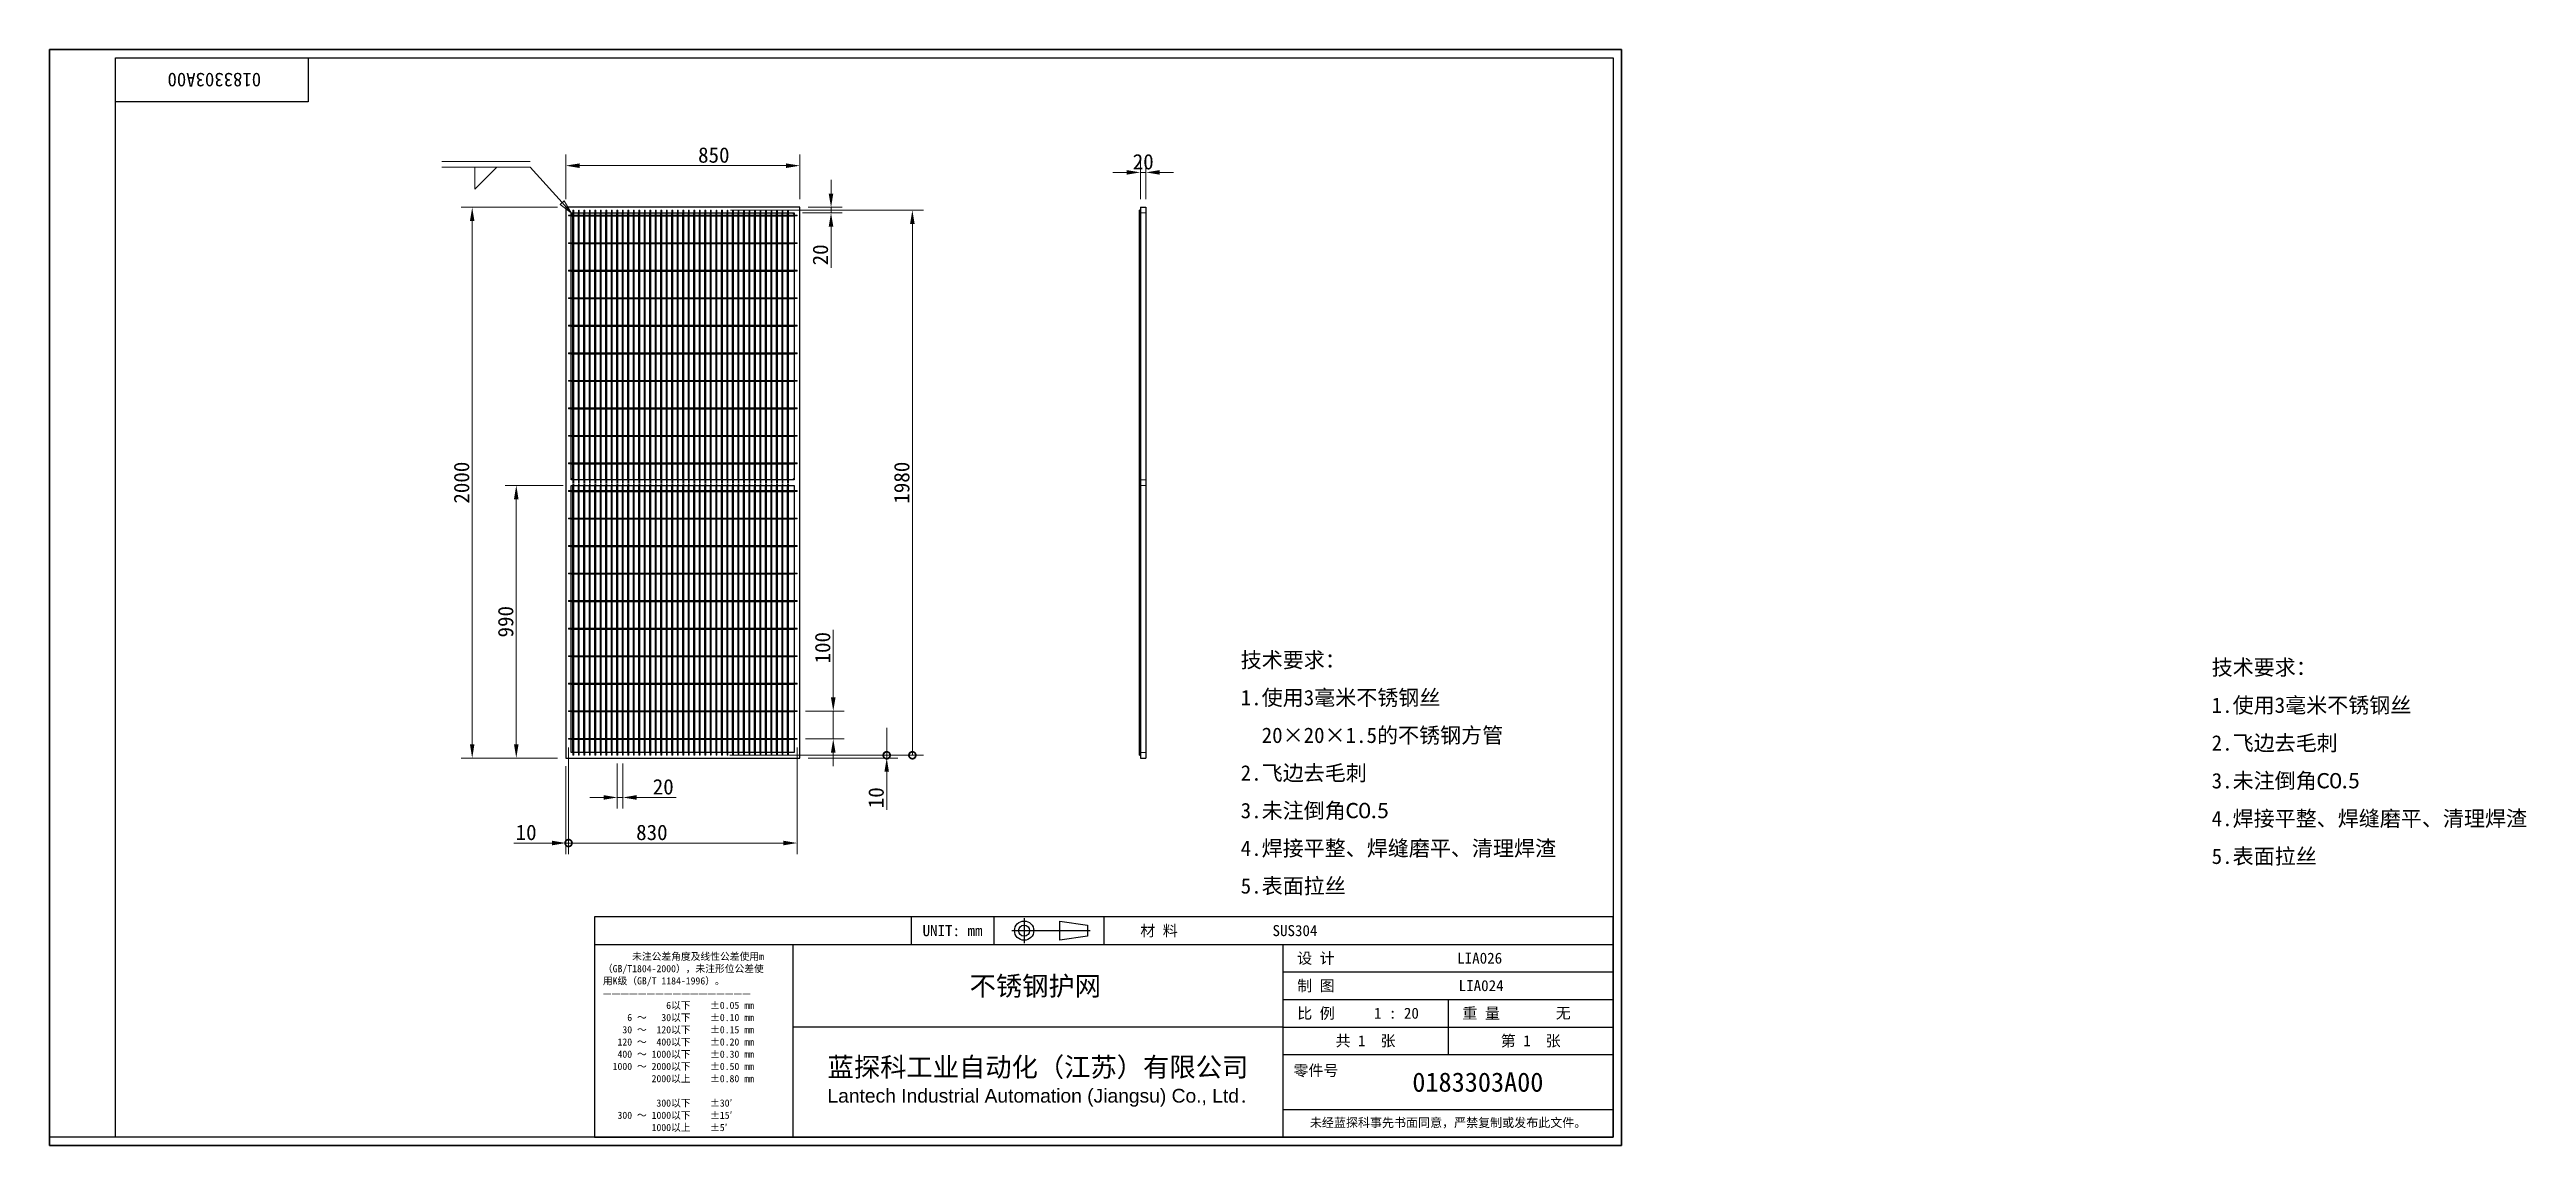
# Model space of a CAD drawing. Header units: millimetres. Extents: x 120 to 9117, y 110 to 4090.
import ezdxf
from ezdxf.enums import TextEntityAlignment as Align

# ---------------------------------------------------------------- set-up
doc = ezdxf.new("R2010")
doc.units = ezdxf.units.MM
doc.header["$LTSCALE"] = 20
doc.linetypes.add('CHAIN', pattern=[0.3543, 0.2362, -0.0295, 0.0591, -0.0295])
doc.linetypes.add('DASHED', pattern=[0.2067, 0.1654, -0.0413])
for name, color, linetype, lineweight in [('1', 7, 'Continuous', 18), ('可见 (ISO)', 7, 'Continuous', 25), ('图框 (ISO)', 7, 'Continuous', 35), ('标题 (ISO)', 7, 'Continuous', 25)]:
    doc.layers.add(name, color=color, linetype=linetype, lineweight=lineweight)
for name, color, linetype, lineweight, true_color in [('尺寸 (ISO)', 7, 'Continuous', 18, 0x008000), ('符号 (ISO)', 7, 'Continuous', 18, 0x008000), ('隐藏 (ISO)', 5, 'DASHED', 18, 0x0000ff)]:
    doc.layers.add(name, color=color, linetype=linetype, lineweight=lineweight, true_color=true_color)
doc.styles.add('文本样式164', font='SimSun.ttf')
doc.styles.add('文本样式165', font='SimSun.ttf')
doc.styles.add('文本样式74', font='SimSun.ttf')
doc.styles.add('最新国标', font='simfang.ttf')
doc.styles.add('注释文本 (ISO)', font='simfang.ttf')
doc.dimstyles.new('默认 (GB)', dxfattribs={"dimscale": 20, "dimtxt": 2.8, "dimasz": 2.5, "dimexe": 2, "dimexo": 1.5, "dimgap": 0.5, "dimtad": 1, "dimtoh": 1, "dimdsep": 46, "dimtxsty": '最新国标', "dimcen": 0.09, "dimdle": 10, "dimclrd": 256, "dimclre": 256, "dimclrt": 256, "dimaunit": 1, "dimadec": 3, "dimazin": 2, "dimtfac": 0.535714, "dimtdec": 3, "dimtmove": 0, "dimatfit": 3, "dimfxl": 0, "dimtolj": 1, "dimlwd": -1, "dimlwe": -1, "dimarcsym": 0})

msp = doc.modelspace()

# ---------------------------------------------------------------- texts
at = {"layer": '符号 (ISO)', "char_height": 56, "width": 1257.54385, "attachment_point": 4, "style": '注释文本 (ISO)'}
for s, insert, line_spacing_factor in [('\\fFangSong|b0|i0;{\\H56.0000;技术要求：\\P}\\fFangSong|b0|i0;{\\H56.0000;1.使用3毫米不锈钢丝\\P}\\fFangSong|b0|i0;{\\H56.0000;  20×20×1.5的不锈钢方管\\P}\\fFangSong|b0|i0;{\\H56.0000;2.飞边去毛刺\\P}\\fFangSong|b0|i0;{\\H56.0000;3.未注倒角}\\fCalibri|b0|i0;{\\H56.0000;C0.5}\\fFangSong|b0|i0;{\\H56.0000;\\P}\\fFangSong|b0|i0;{\\H56.0000;4.焊接平整、焊缝磨平、清理焊渣\\P}\\fFangSong|b0|i0;{\\H56.0000;5.表面拉丝}', (4446.514, 1459.907), 1.464849), ('\\fFangSong|b0|i0;{\\H56.0000;技术要求：\\P}\\fFangSong|b0|i0;{\\H56.0000;1.使用3毫米不锈钢丝\\P}\\fFangSong|b0|i0;{\\H56.0000;2.飞边去毛刺\\P}\\fFangSong|b0|i0;{\\H56.0000;3.未注倒角}\\fCalibri|b0|i0;{\\H56.0000;C0.5}\\fFangSong|b0|i0;{\\H56.0000;\\P}\\fFangSong|b0|i0;{\\H56.0000;4.焊接平整、焊缝磨平、清理焊渣\\P}\\fFangSong|b0|i0;{\\H56.0000;5.表面拉丝}', (7973.326, 1500.201), 1.469558)]:
    msp.add_mtext(s, dxfattribs=dict(at, insert=insert, line_spacing_factor=line_spacing_factor))

# ---------------------------------------------------------------- blocks, each defined once
blk = doc.blocks.new('图框 最新国标')
at = {"layer": '图框 (ISO)'}
for p, q in [((6, 7), (6, 204.5)), ((6, 204.5), (291.5, 204.5)), ((291.5, 204.5), (291.5, 5.5)), ((6, 7), (6, 5.5)), ((6, 7), (6, 5.5)), ((291.5, 5.5), (6, 5.5))]:
    blk.add_line(p, q, dxfattribs=at)
at = {"layer": '图框 (ISO)', "color": 7, "linetype": 'Continuous', "lineweight": 25}
for p, q in [((18, 203), (290, 203)), ((18, 7), (18, 203)), ((18, 203), (290, 203)), ((53, 203), (53, 195)), ((290, 203), (290, 7)), ((290, 203), (290, 7)), ((53, 195), (18, 195)), ((290, 7), (6, 7)), ((290, 7), (18, 7))]:
    blk.add_line(p, q, dxfattribs=at)
at = {"layer": '图框 (ISO)', "style": '文本样式74'}
blk.add_attdef('零件代号_001', (44.43, 200.25), '', height=2.5, rotation=180, dxfattribs=at)
blk = doc.blocks.new('标题栏 最新国标')
at = {"layer": '标题 (ISO)'}
for p, q in [((381.98, -183.84), (196.98, -183.84)), ((196.98, -183.84), (196.98, -223.84)), ((254.48, -183.84), (254.48, -188.84)), ((269.48, -183.84), (269.48, -188.84)), ((289.48, -183.84), (289.48, -188.84)), ((381.98, -223.84), (381.98, -183.84)), ((383.48, -183.84), (383.48, -225.34)), ((196.98, -188.84), (381.98, -188.84)), ((232.98, -188.84), (232.98, -223.84)), ((281.48, -188.09), (281.48, -184.59)), ((281.48, -184.59), (286.48, -185.34)), ((286.48, -187.34), (281.48, -188.09)), ((286.48, -185.34), (286.48, -187.34)), ((321.98, -188.84), (321.98, -223.84)), ((321.98, -193.84), (381.98, -193.84)), ((321.98, -198.84), (381.98, -198.84)), ((351.98, -198.84), (351.98, -208.84)), ((321.98, -203.84), (232.98, -203.84)), ((321.98, -203.84), (381.98, -203.84)), ((321.98, -208.84), (381.98, -208.84)), ((321.98, -218.84), (381.98, -218.84)), ((196.98, -223.84), (381.98, -223.84)), ((383.48, -225.34), (196.98, -225.34))]:
    blk.add_line(p, q, dxfattribs=at)
at = {"layer": '标题 (ISO)', "linetype": 'CHAIN', "ltscale": 5.000333}
blk.add_line((274.98, -184.09), (274.98, -188.59), dxfattribs=at)
at = {"layer": '标题 (ISO)', "linetype": 'CHAIN', "ltscale": 15.834605}
blk.add_line((272.73, -186.34), (286.98, -186.34), dxfattribs=at)
at = {"layer": '标题 (ISO)'}
for radius in [1.75, 1]:
    blk.add_circle((274.98, -186.34), radius, dxfattribs=at)
at = {"layer": '1', "style": '文本样式164'}
for s, p in [('UNIT: mm', (261.98, -186.34)), ('材 料', (299.48, -186.34)), ('设 计', (327.98, -191.34)), ('制 图', (327.98, -196.34)), ('比 例', (327.98, -201.34)), ('重 量', (357.98, -201.34)), ('共 1  张', (336.98, -206.34)), ('第 1  张', (366.98, -206.34))]:
    blk.add_text(s, height=2, dxfattribs=at).set_placement(p, align=Align.MIDDLE_CENTER)
at = {"layer": '标题 (ISO)', "style": '注释文本 (ISO)'}
for s, insert, char_height, attachment_point, line_spacing_factor in [('\\fSimSun|b0|i0;{\\H1.3000;      未注公差角度及线性公差使用m\\P}\\fSimSun|b0|i0;{\\H1.3000;（GB/T1804-2000），未注形位公差使\\P}\\fSimSun|b0|i0;{\\H1.3000;用K级（GB/T 1184-1996）。\\P}\\fSimSun|b0|i0;{\\H1.3000;—————————————————\\P}\\fSimSun|b0|i0;{\\H1.3000;             6以下    ±0.05 mm\\P}\\fSimSun|b0|i0;{\\H1.3000;     6 ～   30以下    ±0.10 mm\\P}\\fSimSun|b0|i0;{\\H1.3000;    30 ～  120以下    ±0.15 mm\\P}\\fSimSun|b0|i0;{\\H1.3000;   120 ～  400以下    ±0.20 mm\\P}\\fSimSun|b0|i0;{\\H1.3000;   400 ～ 1000以下    ±0.30 mm\\P}\\fSimSun|b0|i0;{\\H1.3000;  1000 ～ 2000以下    ±0.50 mm\\P}\\fSimSun|b0|i0;{\\H1.3000;          2000以上    ±0.80 mm\\P}\\fSimSun|b0|i0;{\\H1.3000;\\P}\\fSimSun|b0|i0;{\\H1.3000;           300以下    ±30′\\P}\\fSimSun|b0|i0;{\\H1.3000;   300 ～ 1000以下    ±15′\\P}\\fSimSun|b0|i0;{\\H1.3000;          1000以上    ±5′}', (198.48, -206.63), 1.3, 4, 1.023913), ('{\\fMicrosoft YaHei|b0|i0|c134|p34;\\H1.75x;蓝探科工业自动化（江苏）有限公司\\P\\fArial|b0|i0|c0|p34;\\H0.71429x;Lantech Industrial Automation (Jiangsu) Co., Ltd\\fFangSong|b0|i0|c134|p49;.\\H1.15195x; }', (277.48, -213.84), 2, 5, 0.978695)]:
    blk.add_mtext(s, dxfattribs=dict(at, insert=insert, char_height=char_height, attachment_point=attachment_point, line_spacing_factor=line_spacing_factor))
at = {"layer": '标题 (ISO)', "attachment_point": 5, "style": '注释文本 (ISO)'}
for s, insert, char_height in [('\\fFangSong|b0|i0;LIA024', (357.98, -196.34), 2), ('\\fFangSong|b0|i0;零件号', (327.98, -211.84), 2), ('\\fSimSun|b0|i0;{\\H1.6000;未经蓝探科事先书面同意，严禁复制或发布此文件。}', (351.98, -221.34), 1.6)]:
    blk.add_mtext(s, dxfattribs=dict(at, insert=insert, char_height=char_height))
at = {"layer": '标题 (ISO)'}
for tag, p, height, style in [('材料_001', (320.09, -187.33), 2, '注释文本 (ISO)'), ('设计人_001', (353.63, -192.33), 2, '注释文本 (ISO)'), ('库存编号_001', (265.08, -198.13), 3.5, '文本样式165'), ('视图比例_001', (338.51, -202.33), 2, '注释文本 (ISO)'), ('质量\\P3;_001', (371.53, -202.3), 2, '注释文本 (ISO)'), ('零件代号_001', (345.48, -215.59), 3.5, '文本样式165')]:
    blk.add_attdef(tag, p, '', height=height, dxfattribs=dict(at, style=style))
blk = doc.blocks.new('*D5')
at = {"layer": 'Defpoints', "color": 0, "transparency": 16777216}
for p in [(1995.3, 3668.3), (1995.3, 3517), (2845.3, 3517)]:
    blk.add_point(p, dxfattribs=at)
at = {"layer": '尺寸 (ISO)', "color": 116, "true_color": 0x00803f, "transparency": 16777216}
for p, q in [((1995.3, 3547), (1995.3, 3708.3)), ((2845.3, 3547), (2845.3, 3708.3)), ((2795.3, 3668.3), (2045.3, 3668.3))]:
    blk.add_line(p, q, dxfattribs=at)
for points in [[(2045.3, 3676.6), (2045.3, 3659.9), (1995.3, 3668.3)], [(2795.3, 3676.6), (2795.3, 3659.9), (2845.3, 3668.3)]]:
    blk.add_solid(points, dxfattribs=at)
at = {"layer": '尺寸 (ISO)', "transparency": 16777216, "insert": (2532.8, 3706.6), "char_height": 56, "attachment_point": 5, "style": '最新国标'}
blk.add_mtext('\\A1;850', dxfattribs=at)
blk = doc.blocks.new('*D6')
at = {"layer": 'Defpoints', "color": 0, "transparency": 16777216}
for p in [(1995.3, 3517), (1655.2, 1517), (1995.3, 1517)]:
    blk.add_point(p, dxfattribs=at)
at = {"layer": '尺寸 (ISO)', "color": 116, "true_color": 0x00803f, "transparency": 16777216}
for p, q in [((1965.3, 3517), (1615.2, 3517)), ((1655.2, 3467), (1655.2, 1567)), ((1965.3, 1517), (1615.2, 1517))]:
    blk.add_line(p, q, dxfattribs=at)
for points in [[(1646.9, 3467), (1663.5, 3467), (1655.2, 3517)], [(1646.9, 1567), (1663.5, 1567), (1655.2, 1517)]]:
    blk.add_solid(points, dxfattribs=at)
at = {"layer": '尺寸 (ISO)', "transparency": 16777216, "insert": (1616.9, 2517), "char_height": 56, "attachment_point": 5, "rotation": 90, "style": '最新国标'}
blk.add_mtext('\\A1;2000', dxfattribs=at)
blk = doc.blocks.new('*D7')
at = {"layer": 'Defpoints', "color": 0, "transparency": 16777216}
for p in [(4082.5, 3643.9), (4082.5, 3517), (4102.5, 3517)]:
    blk.add_point(p, dxfattribs=at)
at = {"layer": '尺寸 (ISO)', "color": 116, "true_color": 0x00803f, "transparency": 16777216}
for p, q in [((4032.5, 3643.9), (3982.5, 3643.9)), ((4082.5, 3547), (4082.5, 3683.9)), ((4102.5, 3643.9), (4082.5, 3643.9)), ((4102.5, 3547), (4102.5, 3683.9)), ((4152.5, 3643.9), (4202.5, 3643.9))]:
    blk.add_line(p, q, dxfattribs=at)
for points in [[(4032.5, 3652.2), (4032.5, 3635.6), (4082.5, 3643.9)], [(4152.5, 3652.2), (4152.5, 3635.6), (4102.5, 3643.9)]]:
    blk.add_solid(points, dxfattribs=at)
at = {"layer": '尺寸 (ISO)', "transparency": 16777216, "insert": (4092.5, 3682.2), "char_height": 56, "attachment_point": 5, "style": '最新国标'}
blk.add_mtext('\\A1;20', dxfattribs=at)
blk = doc.blocks.new('*D8')
at = {"layer": 'Defpoints', "color": 0, "transparency": 16777216}
for p in [(2182.3, 1527), (2202.3, 1527), (2202.3, 1373.8)]:
    blk.add_point(p, dxfattribs=at)
at = {"layer": '尺寸 (ISO)', "color": 116, "true_color": 0x00803f, "transparency": 16777216}
for p, q in [((2182.3, 1497), (2182.3, 1333.8)), ((2202.3, 1497), (2202.3, 1333.8)), ((2132.3, 1373.8), (2082.3, 1373.8)), ((2182.3, 1373.8), (2202.3, 1373.8)), ((2252.3, 1373.8), (2395.9, 1373.8))]:
    blk.add_line(p, q, dxfattribs=at)
for points in [[(2132.3, 1382.2), (2132.3, 1365.5), (2182.3, 1373.8)], [(2252.3, 1382.2), (2252.3, 1365.5), (2202.3, 1373.8)]]:
    blk.add_solid(points, dxfattribs=at)
at = {"layer": '尺寸 (ISO)', "transparency": 16777216, "insert": (2349.1, 1412.2), "char_height": 56, "attachment_point": 5, "style": '最新国标'}
blk.add_mtext('\\A1;20', dxfattribs=at)
blk = doc.blocks.new('*D9')
at = {"layer": 'Defpoints', "color": 0, "transparency": 16777216}
for p in [(2835.3, 1687), (2835.3, 1587), (2966.6, 1587)]:
    blk.add_point(p, dxfattribs=at)
at = {"layer": '尺寸 (ISO)', "color": 116, "true_color": 0x00803f, "transparency": 16777216}
for p, q in [((2966.6, 1737), (2966.6, 1982.3)), ((2865.3, 1687), (3006.6, 1687)), ((2966.6, 1587), (2966.6, 1687)), ((2865.3, 1587), (3006.6, 1587)), ((2966.6, 1537), (2966.6, 1487))]:
    blk.add_line(p, q, dxfattribs=at)
for points in [[(2958.3, 1737), (2974.9, 1737), (2966.6, 1687)], [(2958.3, 1537), (2974.9, 1537), (2966.6, 1587)]]:
    blk.add_solid(points, dxfattribs=at)
at = {"layer": '尺寸 (ISO)', "transparency": 16777216, "insert": (2928.3, 1917.6), "char_height": 56, "attachment_point": 5, "rotation": 90, "style": '最新国标'}
blk.add_mtext('\\A1;100', dxfattribs=at)
blk = doc.blocks.new('*D10')
at = {"layer": 'Defpoints', "color": 0, "transparency": 16777216}
for p in [(1815.3, 2507), (2015.3, 2507), (1995.3, 1517)]:
    blk.add_point(p, dxfattribs=at)
at = {"layer": '尺寸 (ISO)', "color": 116, "true_color": 0x00803f, "transparency": 16777216}
for p, q in [((1985.3, 2507), (1775.3, 2507)), ((1815.3, 1567), (1815.3, 2457)), ((1965.3, 1517), (1775.3, 1517))]:
    blk.add_line(p, q, dxfattribs=at)
for points in [[(1806.9, 2457), (1823.6, 2457), (1815.3, 2507)], [(1806.9, 1567), (1823.6, 1567), (1815.3, 1517)]]:
    blk.add_solid(points, dxfattribs=at)
at = {"layer": '尺寸 (ISO)', "transparency": 16777216, "insert": (1777, 2012), "char_height": 56, "attachment_point": 5, "rotation": 90, "style": '最新国标'}
blk.add_mtext('\\A1;990', dxfattribs=at)
blk = doc.blocks.new('*D11')
at = {"layer": 'Defpoints', "color": 0, "transparency": 16777216}
for p in [(2845.3, 3517), (2958.6, 3517), (2825.3, 3497)]:
    blk.add_point(p, dxfattribs=at)
at = {"layer": '尺寸 (ISO)', "color": 116, "true_color": 0x00803f, "transparency": 16777216}
for p, q in [((2958.6, 3567), (2958.6, 3617)), ((2875.3, 3517), (2998.6, 3517)), ((2958.6, 3517), (2958.6, 3497)), ((2855.3, 3497), (2998.6, 3497)), ((2958.6, 3447), (2958.6, 3297.5))]:
    blk.add_line(p, q, dxfattribs=at)
for points in [[(2950.2, 3567), (2966.9, 3567), (2958.6, 3517)], [(2950.2, 3447), (2966.9, 3447), (2958.6, 3497)]]:
    blk.add_solid(points, dxfattribs=at)
at = {"layer": '尺寸 (ISO)', "transparency": 16777216, "insert": (2920.2, 3344.3), "char_height": 56, "attachment_point": 5, "rotation": 90, "style": '最新国标'}
blk.add_mtext('\\A1;20', dxfattribs=at)
blk = doc.blocks.new('末端处理方式1')
at = {"layer": '符号 (ISO)'}
for p, q in [((100.76, 174.85), (101.08, 174.85)), ((101.08, 174.85), (100.76, 174.53)), ((100.76, 174.53), (100.76, 174.85))]:
    blk.add_line(p, q, dxfattribs=at)
at = {"layer": '符号 (ISO)', "flags": 128}
blk.add_lwpolyline([(100.76, 174.85), (100.76, 174.53), (101.08, 174.85), (100.76, 174.85)], dxfattribs=at)
at = {"layer": '符号 (ISO)'}
blk.add_solid([(100.76, 174.85), (100.76, 174.53), (101.08, 174.85), (100.76, 174.85)], dxfattribs=at)
blk = doc.blocks.new('末端处理方式2')
at = {"layer": '符号 (ISO)'}
for p, q in [((141.26, 174.53), (140.95, 174.85)), ((140.95, 174.85), (141.26, 174.85)), ((141.26, 174.85), (141.26, 174.53))]:
    blk.add_line(p, q, dxfattribs=at)
at = {"layer": '符号 (ISO)', "flags": 128}
blk.add_lwpolyline([(141.26, 174.85), (140.95, 174.85), (141.26, 174.53), (141.26, 174.85)], dxfattribs=at)
at = {"layer": '符号 (ISO)'}
blk.add_solid([(141.26, 174.85), (140.95, 174.85), (141.26, 174.53), (141.26, 174.85)], dxfattribs=at)
blk = doc.blocks.new('末端处理方式3')
at = {"layer": '符号 (ISO)'}
for p, q in [((140.95, 126.35), (141.26, 126.67)), ((141.26, 126.35), (140.95, 126.35)), ((141.26, 126.67), (141.26, 126.35))]:
    blk.add_line(p, q, dxfattribs=at)
at = {"layer": '符号 (ISO)', "flags": 128}
blk.add_lwpolyline([(141.26, 126.35), (141.26, 126.67), (140.95, 126.35), (141.26, 126.35)], dxfattribs=at)
at = {"layer": '符号 (ISO)'}
blk.add_solid([(141.26, 126.35), (141.26, 126.67), (140.95, 126.35), (141.26, 126.35)], dxfattribs=at)
blk = doc.blocks.new('末端处理方式4')
at = {"layer": '符号 (ISO)'}
for p, q in [((101.08, 126.35), (100.76, 126.67)), ((100.76, 126.67), (100.76, 126.35)), ((100.76, 126.35), (101.08, 126.35))]:
    blk.add_line(p, q, dxfattribs=at)
at = {"layer": '符号 (ISO)', "flags": 128}
blk.add_lwpolyline([(100.76, 126.67), (100.76, 126.35), (101.08, 126.35), (100.76, 126.67)], dxfattribs=at)
at = {"layer": '符号 (ISO)'}
blk.add_solid([(100.76, 126.67), (100.76, 126.35), (101.08, 126.35), (100.76, 126.67)], dxfattribs=at)
blk = doc.blocks.new('焊接符号标识符1')
at = {"layer": '符号 (ISO)', "linetype": 'DASHED', "ltscale": 12.901145}
blk.add_line((93.26, 184.19), (77.26, 184.19), dxfattribs=at)
at = {"layer": '符号 (ISO)'}
for p, q in [((93.26, 183.14), (77.26, 183.14)), ((83.26, 183.14), (87.26, 183.14)), ((87.26, 183.14), (83.26, 179.14)), ((83.26, 179.14), (83.26, 183.14)), ((99.09, 176.7), (93.26, 183.14)), ((99.46, 177.04), (98.72, 176.37)), ((98.72, 176.37), (100.76, 174.85)), ((99.09, 176.7), (100.76, 174.85)), ((100.76, 174.85), (99.46, 177.04))]:
    blk.add_line(p, q, dxfattribs=at)
at = {"layer": '符号 (ISO)', "flags": 128}
blk.add_lwpolyline([(98.72, 176.37), (100.76, 174.85), (99.46, 177.04), (98.72, 176.37)], dxfattribs=at)
at = {"layer": '符号 (ISO)'}
blk.add_solid([(98.72, 176.37), (100.76, 174.85), (99.46, 177.04), (98.72, 176.37)], dxfattribs=at)
blk = doc.blocks.new('_DotSmall')
at = {"color": 0, "linetype": 'ByBlock', "const_width": 0.5}
blk.add_lwpolyline([(-0.0625, 0, 1), (0.0625, 0, 1)], format="xyb", close=True, dxfattribs=at)
blk = doc.blocks.new('*D17')
at = {"layer": 'Defpoints', "color": 0, "transparency": 16777216}
for p in [(2563.8, 1527), (2845.3, 1517), (3160.8, 1527)]:
    blk.add_point(p, dxfattribs=at)
at = {"layer": '尺寸 (ISO)', "color": 116, "true_color": 0x00803f, "transparency": 16777216}
for p, q in [((3160.8, 1527), (3160.8, 1627)), ((2593.8, 1527), (3200.8, 1527)), ((2875.3, 1517), (3200.8, 1517)), ((3160.8, 1527), (3160.8, 1517)), ((3160.8, 1467), (3160.8, 1328.5))]:
    blk.add_line(p, q, dxfattribs=at)
blk.add_solid([(3152.5, 1467), (3169.1, 1467), (3160.8, 1517)], dxfattribs=at)
at = {"layer": '尺寸 (ISO)', "color": 116, "true_color": 0x00803f, "transparency": 16777216, "xscale": 50, "yscale": 50, "zscale": 50, "rotation": 270}
blk.add_blockref('_DotSmall', (3160.8, 1527), dxfattribs=at)
at = {"layer": '尺寸 (ISO)', "transparency": 16777216, "insert": (3122.5, 1372.8), "char_height": 56, "attachment_point": 5, "rotation": 90, "style": '最新国标'}
blk.add_mtext('\\A1;10', dxfattribs=at)
blk = doc.blocks.new('*D19')
at = {"layer": 'Defpoints', "color": 0, "transparency": 16777216}
for p in [(2563.8, 3507), (3254, 3507), (2560.8, 1527)]:
    blk.add_point(p, dxfattribs=at)
at = {"layer": '尺寸 (ISO)', "color": 116, "true_color": 0x00803f, "transparency": 16777216}
for p, q in [((2593.8, 3507), (3294, 3507)), ((3254, 1527), (3254, 3457)), ((2590.8, 1527), (3294, 1527))]:
    blk.add_line(p, q, dxfattribs=at)
blk.add_solid([(3245.7, 3457), (3262.3, 3457), (3254, 3507)], dxfattribs=at)
at = {"layer": '尺寸 (ISO)', "color": 116, "true_color": 0x00803f, "transparency": 16777216, "xscale": 50, "yscale": 50, "zscale": 50, "rotation": 270}
blk.add_blockref('_DotSmall', (3254, 1527), dxfattribs=at)
at = {"layer": '尺寸 (ISO)', "transparency": 16777216, "insert": (3215.7, 2517), "char_height": 56, "attachment_point": 5, "rotation": 90, "style": '最新国标'}
blk.add_mtext('\\A1;1980', dxfattribs=at)
blk = doc.blocks.new('*D20')
at = {"layer": 'Defpoints', "color": 0, "transparency": 16777216}
for p in [(2005.3, 1585.5), (1995.3, 1517), (2005.3, 1208.3)]:
    blk.add_point(p, dxfattribs=at)
at = {"layer": '尺寸 (ISO)', "color": 116, "true_color": 0x00803f, "transparency": 16777216}
for p, q in [((2005.3, 1555.5), (2005.3, 1168.3)), ((1995.3, 1487), (1995.3, 1168.3)), ((1945.3, 1208.3), (1806.8, 1208.3)), ((2005.3, 1208.3), (1995.3, 1208.3)), ((2005.3, 1208.3), (2105.3, 1208.3))]:
    blk.add_line(p, q, dxfattribs=at)
blk.add_solid([(1945.3, 1216.6), (1945.3, 1199.9), (1995.3, 1208.3)], dxfattribs=at)
at = {"layer": '尺寸 (ISO)', "color": 116, "true_color": 0x00803f, "transparency": 16777216, "xscale": 50, "yscale": 50, "zscale": 50, "rotation": 180}
blk.add_blockref('_DotSmall', (2005.3, 1208.3), dxfattribs=at)
at = {"layer": '尺寸 (ISO)', "transparency": 16777216, "insert": (1851, 1246.6), "char_height": 56, "attachment_point": 5, "style": '最新国标'}
blk.add_mtext('\\A1;10', dxfattribs=at)
blk = doc.blocks.new('*D21')
at = {"layer": 'Defpoints', "color": 0, "transparency": 16777216}
for p in [(2005.3, 1585.5), (2835.3, 1585.5), (2835.3, 1208.3)]:
    blk.add_point(p, dxfattribs=at)
at = {"layer": '尺寸 (ISO)', "color": 116, "true_color": 0x00803f, "transparency": 16777216}
for p, q in [((2005.3, 1555.5), (2005.3, 1168.3)), ((2835.3, 1555.5), (2835.3, 1168.3)), ((2005.3, 1208.3), (2785.3, 1208.3))]:
    blk.add_line(p, q, dxfattribs=at)
blk.add_solid([(2785.3, 1216.6), (2785.3, 1199.9), (2835.3, 1208.3)], dxfattribs=at)
at = {"layer": '尺寸 (ISO)', "color": 116, "true_color": 0x00803f, "transparency": 16777216, "xscale": 50, "yscale": 50, "zscale": 50, "rotation": 180}
blk.add_blockref('_DotSmall', (2005.3, 1208.3), dxfattribs=at)
at = {"layer": '尺寸 (ISO)', "transparency": 16777216, "insert": (2307.8, 1246.6), "char_height": 56, "attachment_point": 5, "style": '最新国标'}
blk.add_mtext('\\A1;830', dxfattribs=at)

# ---------------------------------------------------------------- dimensions: what is measured, and where the dimension line sits
at = {"layer": '尺寸 (ISO)', "color": 116, "true_color": 0x00803f}
for base, p1, p2, angle, override, picture, middle in [((1995.28, 3668.263), (2845.28, 3517.011), (1995.28, 3517.011), 180, {"dimgap": 0.5, "dimtoh": 0, "dimdec": 2, "dimtol": 0, "dimlim": 0, "dimtp": 0, "dimtm": 0, "dimtdec": 3, "dimtofl": 0, "dimatfit": 1}, '*D5', (2532.78, 3668.263)), ((4082.542, 3643.912), (4102.542, 3517.011), (4082.542, 3517.011), 180, {"dimgap": 0.5, "dimtoh": 0, "dimdec": 2, "dimtol": 0, "dimlim": 0, "dimtp": 0, "dimtm": 0, "dimtdec": 3, "dimtofl": 1, "dimatfit": 1}, '*D7', (4092.542, 3643.912)), ((2958.567, 3517.011), (2825.28, 3497.011), (2845.28, 3517.011), 270, {"dimgap": 0.5, "dimtoh": 0, "dimdec": 2, "dimtol": 0, "dimlim": 0, "dimtp": 0, "dimtm": 0, "dimtdec": 3, "dimtofl": 1, "dimatfit": 1}, '*D11', (2958.567, 3344.273)), ((1655.187, 1517.011), (1995.28, 3517.011), (1995.28, 1517.011), 90, {"dimgap": 0.5, "dimtoh": 0, "dimdec": 2, "dimtol": 0, "dimlim": 0, "dimtp": 0, "dimtm": 0, "dimtdec": 3, "dimtofl": 0, "dimatfit": 1}, '*D6', (1655.187, 2517.011)), ((3253.994, 3507.011), (2560.78, 1527.011), (2563.78, 3507.011), 90, {"dimgap": 0.5, "dimtoh": 0, "dimdec": 2, "dimblk1": 'DotSmall', "dimsah": 1, "dimdle": 0, "dimtol": 0, "dimlim": 0, "dimtp": 0, "dimtm": 0, "dimtdec": 3, "dimtofl": 0, "dimatfit": 1}, '*D19', (3253.994, 2517.011)), ((1815.28, 2507.011), (1995.28, 1517.011), (2015.28, 2507.011), 270, {"dimgap": 0.5, "dimtoh": 0, "dimdec": 2, "dimtol": 0, "dimlim": 0, "dimtp": 0, "dimtm": 0, "dimtdec": 3, "dimtofl": 0, "dimatfit": 1}, '*D10', (1815.28, 2012.011)), ((2966.594, 1587.011), (2835.28, 1687.011), (2835.28, 1587.011), 270, {"dimgap": 0.5, "dimtoh": 0, "dimdec": 2, "dimtol": 0, "dimlim": 0, "dimtp": 0, "dimtm": 0, "dimtdec": 3, "dimtofl": 1, "dimatfit": 1}, '*D9', (2966.594, 1917.594)), ((3160.805, 1527.011), (2845.28, 1517.011), (2563.78, 1527.011), 90, {"dimgap": 0.5, "dimtoh": 0, "dimdec": 2, "dimblk2": 'DotSmall', "dimsah": 1, "dimdle": 0, "dimtol": 0, "dimlim": 0, "dimtp": 0, "dimtm": 0, "dimtdec": 3, "dimtofl": 1, "dimatfit": 1}, '*D17', (3160.805, 1372.771)), ((2005.28, 1208.278), (1995.28, 1517.011), (2005.28, 1585.511), 180, {"dimgap": 0.5, "dimtoh": 0, "dimdec": 2, "dimblk2": 'DotSmall', "dimsah": 1, "dimdle": 0, "dimtol": 0, "dimlim": 0, "dimtp": 0, "dimtm": 0, "dimtdec": 3, "dimtofl": 1, "dimatfit": 1}, '*D20', (1851.04, 1208.278)), ((2835.28, 1208.278), (2005.28, 1585.511), (2835.28, 1585.511), 180, {"dimgap": 0.5, "dimtoh": 0, "dimdec": 2, "dimblk1": 'DotSmall', "dimsah": 1, "dimdle": 0, "dimtol": 0, "dimlim": 0, "dimtp": 0, "dimtm": 0, "dimtdec": 3, "dimtofl": 0, "dimatfit": 1}, '*D21', (2307.78, 1208.278))]:
    dim = msp.add_linear_dim(base=base, p1=p1, p2=p2, angle=angle, dimstyle='默认 (GB)', override=override, dxfattribs=at)
    dim.commit()
    dim.dimension.update_dxf_attribs({"geometry": picture, "text_midpoint": middle, "dimtype": 160})
dim = msp.add_linear_dim(base=(2202.28, 1373.839), p1=(2182.28, 1527.011), p2=(2202.28, 1527.011), dimstyle='默认 (GB)', override={"dimgap": 0.5, "dimtoh": 0, "dimdec": 2, "dimtol": 0, "dimlim": 0, "dimtp": 0, "dimtm": 0, "dimtdec": 3, "dimtofl": 1, "dimatfit": 1}, dxfattribs=at)
dim.commit()
dim.dimension.update_dxf_attribs({"geometry": '*D8', "text_midpoint": (2349.08, 1373.839), "dimtype": 160})

# ---------------------------------------------------------------- linework, layer by layer
at = {"layer": '可见 (ISO)'}
for p, q in [((1995.28, 3517.011), (1995.28, 1517.011)), ((2845.28, 3517.011), (1995.28, 3517.011)), ((2845.28, 1517.011), (2845.28, 3517.011)), ((4082.542, 3517.011), (4082.542, 1517.011)), ((4082.542, 3517.011), (4102.542, 3517.011)), ((4102.542, 3517.011), (4102.542, 1517.011)), ((2015.28, 2527.011), (2015.28, 3497.011)), ((2015.28, 3497.011), (2825.28, 3497.011)), ((2015.28, 3488.511), (2020.78, 3488.511)), ((2015.28, 3485.511), (2020.78, 3485.511)), ((2020.78, 3488.511), (2020.78, 3497.011)), ((2022.28, 3487.011), (2020.78, 3488.511)), ((2020.78, 3485.511), (2022.28, 3487.011)), ((2020.78, 3388.511), (2020.78, 3485.511)), ((2023.78, 3488.511), (2022.28, 3487.011)), ((2022.28, 3487.011), (2023.78, 3485.511)), ((2023.78, 3488.511), (2023.78, 3497.011)), ((2023.78, 3488.511), (2040.78, 3488.511)), ((2023.78, 3485.511), (2040.78, 3485.511)), ((2023.78, 3388.511), (2023.78, 3485.511)), ((2040.78, 3488.511), (2040.78, 3497.011)), ((2042.28, 3487.011), (2040.78, 3488.511)), ((2040.78, 3485.511), (2042.28, 3487.011)), ((2040.78, 3388.511), (2040.78, 3485.511)), ((2043.78, 3488.511), (2042.28, 3487.011)), ((2042.28, 3487.011), (2043.78, 3485.511)), ((2043.78, 3488.511), (2043.78, 3497.011)), ((2043.78, 3488.511), (2060.78, 3488.511)), ((2043.78, 3485.511), (2060.78, 3485.511)), ((2043.78, 3388.511), (2043.78, 3485.511)), ((2060.78, 3488.511), (2060.78, 3497.011)), ((2062.28, 3487.011), (2060.78, 3488.511)), ((2060.78, 3485.511), (2062.28, 3487.011)), ((2060.78, 3388.511), (2060.78, 3485.511)), ((2063.78, 3488.511), (2062.28, 3487.011)), ((2062.28, 3487.011), (2063.78, 3485.511)), ((2063.78, 3488.511), (2063.78, 3497.011)), ((2063.78, 3488.511), (2080.78, 3488.511)), ((2063.78, 3485.511), (2080.78, 3485.511)), ((2063.78, 3388.511), (2063.78, 3485.511)), ((2080.78, 3488.511), (2080.78, 3497.011)), ((2082.28, 3487.011), (2080.78, 3488.511)), ((2080.78, 3485.511), (2082.28, 3487.011)), ((2080.78, 3388.511), (2080.78, 3485.511)), ((2083.78, 3488.511), (2082.28, 3487.011)), ((2082.28, 3487.011), (2083.78, 3485.511)), ((2083.78, 3488.511), (2083.78, 3497.011)), ((2083.78, 3488.511), (2100.78, 3488.511)), ((2083.78, 3485.511), (2100.78, 3485.511)), ((2083.78, 3388.511), (2083.78, 3485.511)), ((2100.78, 3488.511), (2100.78, 3497.011)), ((2102.28, 3487.011), (2100.78, 3488.511)), ((2100.78, 3485.511), (2102.28, 3487.011)), ((2100.78, 3388.511), (2100.78, 3485.511)), ((2103.78, 3488.511), (2102.28, 3487.011)), ((2102.28, 3487.011), (2103.78, 3485.511)), ((2103.78, 3488.511), (2103.78, 3497.011)), ((2103.78, 3488.511), (2120.78, 3488.511)), ((2103.78, 3485.511), (2120.78, 3485.511)), ((2103.78, 3388.511), (2103.78, 3485.511)), ((2120.78, 3488.511), (2120.78, 3497.011)), ((2122.28, 3487.011), (2120.78, 3488.511)), ((2120.78, 3485.511), (2122.28, 3487.011)), ((2120.78, 3388.511), (2120.78, 3485.511)), ((2123.78, 3488.511), (2122.28, 3487.011)), ((2122.28, 3487.011), (2123.78, 3485.511)), ((2123.78, 3488.511), (2123.78, 3497.011)), ((2123.78, 3488.511), (2140.78, 3488.511)), ((2123.78, 3485.511), (2140.78, 3485.511)), ((2123.78, 3388.511), (2123.78, 3485.511)), ((2140.78, 3488.511), (2140.78, 3497.011)), ((2142.28, 3487.011), (2140.78, 3488.511)), ((2140.78, 3485.511), (2142.28, 3487.011)), ((2140.78, 3388.511), (2140.78, 3485.511)), ((2143.78, 3488.511), (2142.28, 3487.011)), ((2142.28, 3487.011), (2143.78, 3485.511)), ((2143.78, 3488.511), (2143.78, 3497.011)), ((2143.78, 3488.511), (2160.78, 3488.511)), ((2143.78, 3485.511), (2160.78, 3485.511)), ((2143.78, 3388.511), (2143.78, 3485.511)), ((2160.78, 3488.511), (2160.78, 3497.011)), ((2162.28, 3487.011), (2160.78, 3488.511)), ((2160.78, 3485.511), (2162.28, 3487.011)), ((2160.78, 3388.511), (2160.78, 3485.511)), ((2163.78, 3488.511), (2162.28, 3487.011)), ((2162.28, 3487.011), (2163.78, 3485.511)), ((2163.78, 3488.511), (2163.78, 3497.011)), ((2163.78, 3488.511), (2180.78, 3488.511)), ((2163.78, 3485.511), (2180.78, 3485.511)), ((2163.78, 3388.511), (2163.78, 3485.511)), ((2180.78, 3488.511), (2180.78, 3497.011)), ((2182.28, 3487.011), (2180.78, 3488.511)), ((2180.78, 3485.511), (2182.28, 3487.011)), ((2180.78, 3388.511), (2180.78, 3485.511)), ((2183.78, 3488.511), (2182.28, 3487.011)), ((2182.28, 3487.011), (2183.78, 3485.511)), ((2183.78, 3488.511), (2183.78, 3497.011)), ((2183.78, 3488.511), (2200.78, 3488.511)), ((2183.78, 3485.511), (2200.78, 3485.511)), ((2183.78, 3388.511), (2183.78, 3485.511)), ((2200.78, 3488.511), (2200.78, 3497.011)), ((2202.28, 3487.011), (2200.78, 3488.511)), ((2200.78, 3485.511), (2202.28, 3487.011)), ((2200.78, 3388.511), (2200.78, 3485.511)), ((2203.78, 3488.511), (2202.28, 3487.011)), ((2202.28, 3487.011), (2203.78, 3485.511)), ((2203.78, 3488.511), (2203.78, 3497.011)), ((2203.78, 3488.511), (2220.78, 3488.511)), ((2203.78, 3485.511), (2220.78, 3485.511)), ((2203.78, 3388.511), (2203.78, 3485.511)), ((2220.78, 3488.511), (2220.78, 3497.011)), ((2222.28, 3487.011), (2220.78, 3488.511)), ((2220.78, 3485.511), (2222.28, 3487.011)), ((2220.78, 3388.511), (2220.78, 3485.511)), ((2223.78, 3488.511), (2222.28, 3487.011)), ((2222.28, 3487.011), (2223.78, 3485.511)), ((2223.78, 3488.511), (2223.78, 3497.011)), ((2223.78, 3488.511), (2240.78, 3488.511)), ((2223.78, 3485.511), (2240.78, 3485.511)), ((2223.78, 3388.511), (2223.78, 3485.511)), ((2240.78, 3488.511), (2240.78, 3497.011)), ((2242.28, 3487.011), (2240.78, 3488.511)), ((2240.78, 3485.511), (2242.28, 3487.011)), ((2240.78, 3388.511), (2240.78, 3485.511)), ((2243.78, 3488.511), (2242.28, 3487.011)), ((2242.28, 3487.011), (2243.78, 3485.511)), ((2243.78, 3488.511), (2243.78, 3497.011)), ((2243.78, 3488.511), (2260.78, 3488.511)), ((2243.78, 3485.511), (2260.78, 3485.511)), ((2243.78, 3388.511), (2243.78, 3485.511)), ((2260.78, 3488.511), (2260.78, 3497.011)), ((2262.28, 3487.011), (2260.78, 3488.511)), ((2260.78, 3485.511), (2262.28, 3487.011)), ((2260.78, 3388.511), (2260.78, 3485.511)), ((2263.78, 3488.511), (2262.28, 3487.011)), ((2262.28, 3487.011), (2263.78, 3485.511)), ((2263.78, 3488.511), (2263.78, 3497.011)), ((2263.78, 3488.511), (2280.78, 3488.511)), ((2263.78, 3485.511), (2280.78, 3485.511)), ((2263.78, 3388.511), (2263.78, 3485.511)), ((2280.78, 3488.511), (2280.78, 3497.011)), ((2282.28, 3487.011), (2280.78, 3488.511)), ((2280.78, 3485.511), (2282.28, 3487.011)), ((2280.78, 3388.511), (2280.78, 3485.511)), ((2283.78, 3488.511), (2282.28, 3487.011)), ((2282.28, 3487.011), (2283.78, 3485.511)), ((2283.78, 3488.511), (2283.78, 3497.011)), ((2283.78, 3488.511), (2300.78, 3488.511)), ((2283.78, 3485.511), (2300.78, 3485.511)), ((2283.78, 3388.511), (2283.78, 3485.511)), ((2300.78, 3488.511), (2300.78, 3497.011)), ((2302.28, 3487.011), (2300.78, 3488.511)), ((2300.78, 3485.511), (2302.28, 3487.011)), ((2300.78, 3388.511), (2300.78, 3485.511)), ((2303.78, 3488.511), (2302.28, 3487.011)), ((2302.28, 3487.011), (2303.78, 3485.511)), ((2303.78, 3488.511), (2303.78, 3497.011)), ((2303.78, 3488.511), (2320.78, 3488.511)), ((2303.78, 3485.511), (2320.78, 3485.511)), ((2303.78, 3388.511), (2303.78, 3485.511)), ((2320.78, 3488.511), (2320.78, 3497.011)), ((2322.28, 3487.011), (2320.78, 3488.511)), ((2320.78, 3485.511), (2322.28, 3487.011)), ((2320.78, 3388.511), (2320.78, 3485.511)), ((2323.78, 3488.511), (2322.28, 3487.011)), ((2322.28, 3487.011), (2323.78, 3485.511)), ((2323.78, 3488.511), (2323.78, 3497.011)), ((2323.78, 3488.511), (2340.78, 3488.511)), ((2323.78, 3485.511), (2340.78, 3485.511)), ((2323.78, 3388.511), (2323.78, 3485.511)), ((2340.78, 3488.511), (2340.78, 3497.011)), ((2342.28, 3487.011), (2340.78, 3488.511)), ((2340.78, 3485.511), (2342.28, 3487.011)), ((2340.78, 3388.511), (2340.78, 3485.511)), ((2343.78, 3488.511), (2342.28, 3487.011)), ((2342.28, 3487.011), (2343.78, 3485.511)), ((2343.78, 3488.511), (2343.78, 3497.011)), ((2343.78, 3488.511), (2360.78, 3488.511)), ((2343.78, 3485.511), (2360.78, 3485.511)), ((2343.78, 3388.511), (2343.78, 3485.511)), ((2360.78, 3488.511), (2360.78, 3497.011)), ((2362.28, 3487.011), (2360.78, 3488.511)), ((2360.78, 3485.511), (2362.28, 3487.011)), ((2360.78, 3388.511), (2360.78, 3485.511)), ((2363.78, 3488.511), (2362.28, 3487.011)), ((2362.28, 3487.011), (2363.78, 3485.511)), ((2363.78, 3488.511), (2363.78, 3497.011)), ((2363.78, 3488.511), (2380.78, 3488.511)), ((2363.78, 3485.511), (2380.78, 3485.511)), ((2363.78, 3388.511), (2363.78, 3485.511)), ((2380.78, 3488.511), (2380.78, 3497.011)), ((2382.28, 3487.011), (2380.78, 3488.511)), ((2380.78, 3485.511), (2382.28, 3487.011)), ((2380.78, 3388.511), (2380.78, 3485.511)), ((2383.78, 3488.511), (2382.28, 3487.011)), ((2382.28, 3487.011), (2383.78, 3485.511)), ((2383.78, 3488.511), (2383.78, 3497.011)), ((2383.78, 3488.511), (2400.78, 3488.511)), ((2383.78, 3485.511), (2400.78, 3485.511)), ((2383.78, 3388.511), (2383.78, 3485.511)), ((2400.78, 3488.511), (2400.78, 3497.011)), ((2402.28, 3487.011), (2400.78, 3488.511)), ((2400.78, 3485.511), (2402.28, 3487.011)), ((2400.78, 3388.511), (2400.78, 3485.511)), ((2403.78, 3488.511), (2402.28, 3487.011)), ((2402.28, 3487.011), (2403.78, 3485.511)), ((2403.78, 3488.511), (2403.78, 3497.011)), ((2403.78, 3488.511), (2420.78, 3488.511)), ((2403.78, 3485.511), (2420.78, 3485.511)), ((2403.78, 3388.511), (2403.78, 3485.511)), ((2420.78, 3488.511), (2420.78, 3497.011)), ((2422.28, 3487.011), (2420.78, 3488.511)), ((2420.78, 3485.511), (2422.28, 3487.011)), ((2420.78, 3388.511), (2420.78, 3485.511)), ((2423.78, 3488.511), (2422.28, 3487.011)), ((2422.28, 3487.011), (2423.78, 3485.511)), ((2423.78, 3488.511), (2423.78, 3497.011)), ((2423.78, 3488.511), (2440.78, 3488.511)), ((2423.78, 3485.511), (2440.78, 3485.511)), ((2423.78, 3388.511), (2423.78, 3485.511)), ((2440.78, 3488.511), (2440.78, 3497.011)), ((2442.28, 3487.011), (2440.78, 3488.511)), ((2440.78, 3485.511), (2442.28, 3487.011)), ((2440.78, 3388.511), (2440.78, 3485.511)), ((2443.78, 3488.511), (2442.28, 3487.011)), ((2442.28, 3487.011), (2443.78, 3485.511)), ((2443.78, 3488.511), (2443.78, 3497.011)), ((2443.78, 3488.511), (2460.78, 3488.511)), ((2443.78, 3485.511), (2460.78, 3485.511)), ((2443.78, 3388.511), (2443.78, 3485.511)), ((2460.78, 3488.511), (2460.78, 3497.011)), ((2462.28, 3487.011), (2460.78, 3488.511)), ((2460.78, 3485.511), (2462.28, 3487.011)), ((2460.78, 3388.511), (2460.78, 3485.511)), ((2463.78, 3488.511), (2462.28, 3487.011)), ((2462.28, 3487.011), (2463.78, 3485.511)), ((2463.78, 3488.511), (2463.78, 3497.011)), ((2463.78, 3488.511), (2480.78, 3488.511)), ((2463.78, 3485.511), (2480.78, 3485.511)), ((2463.78, 3388.511), (2463.78, 3485.511)), ((2480.78, 3488.511), (2480.78, 3497.011)), ((2482.28, 3487.011), (2480.78, 3488.511)), ((2480.78, 3485.511), (2482.28, 3487.011)), ((2480.78, 3388.511), (2480.78, 3485.511)), ((2483.78, 3488.511), (2482.28, 3487.011)), ((2482.28, 3487.011), (2483.78, 3485.511)), ((2483.78, 3488.511), (2483.78, 3497.011)), ((2483.78, 3488.511), (2500.78, 3488.511)), ((2483.78, 3485.511), (2500.78, 3485.511)), ((2483.78, 3388.511), (2483.78, 3485.511)), ((2500.78, 3488.511), (2500.78, 3497.011)), ((2502.28, 3487.011), (2500.78, 3488.511)), ((2500.78, 3485.511), (2502.28, 3487.011)), ((2500.78, 3388.511), (2500.78, 3485.511)), ((2503.78, 3488.511), (2502.28, 3487.011)), ((2502.28, 3487.011), (2503.78, 3485.511)), ((2503.78, 3488.511), (2503.78, 3497.011)), ((2503.78, 3488.511), (2520.78, 3488.511)), ((2503.78, 3485.511), (2520.78, 3485.511)), ((2503.78, 3388.511), (2503.78, 3485.511)), ((2520.78, 3488.511), (2520.78, 3497.011)), ((2522.28, 3487.011), (2520.78, 3488.511)), ((2520.78, 3485.511), (2522.28, 3487.011)), ((2520.78, 3388.511), (2520.78, 3485.511)), ((2523.78, 3488.511), (2522.28, 3487.011)), ((2522.28, 3487.011), (2523.78, 3485.511)), ((2523.78, 3488.511), (2523.78, 3497.011)), ((2523.78, 3488.511), (2540.78, 3488.511)), ((2523.78, 3485.511), (2540.78, 3485.511)), ((2523.78, 3388.511), (2523.78, 3485.511)), ((2540.78, 3488.511), (2540.78, 3497.011)), ((2542.28, 3487.011), (2540.78, 3488.511)), ((2540.78, 3485.511), (2542.28, 3487.011)), ((2540.78, 3388.511), (2540.78, 3485.511)), ((2543.78, 3488.511), (2542.28, 3487.011)), ((2542.28, 3487.011), (2543.78, 3485.511)), ((2543.78, 3488.511), (2543.78, 3497.011)), ((2543.78, 3488.511), (2560.78, 3488.511)), ((2543.78, 3485.511), (2560.78, 3485.511)), ((2543.78, 3388.511), (2543.78, 3485.511)), ((2560.78, 3488.511), (2560.78, 3497.011)), ((2562.28, 3487.011), (2560.78, 3488.511)), ((2560.78, 3485.511), (2562.28, 3487.011)), ((2560.78, 3388.511), (2560.78, 3485.511)), ((2563.78, 3488.511), (2562.28, 3487.011)), ((2562.28, 3487.011), (2563.78, 3485.511)), ((2563.78, 3488.511), (2563.78, 3497.011)), ((2563.78, 3488.511), (2580.78, 3488.511)), ((2563.78, 3485.511), (2580.78, 3485.511)), ((2563.78, 3388.511), (2563.78, 3485.511)), ((2580.78, 3488.511), (2580.78, 3497.011)), ((2582.28, 3487.011), (2580.78, 3488.511)), ((2580.78, 3485.511), (2582.28, 3487.011)), ((2580.78, 3388.511), (2580.78, 3485.511)), ((2583.78, 3488.511), (2582.28, 3487.011)), ((2582.28, 3487.011), (2583.78, 3485.511)), ((2583.78, 3488.511), (2583.78, 3497.011)), ((2583.78, 3488.511), (2600.78, 3488.511)), ((2583.78, 3485.511), (2600.78, 3485.511)), ((2583.78, 3388.511), (2583.78, 3485.511)), ((2600.78, 3488.511), (2600.78, 3497.011)), ((2602.28, 3487.011), (2600.78, 3488.511)), ((2600.78, 3485.511), (2602.28, 3487.011)), ((2600.78, 3388.511), (2600.78, 3485.511)), ((2603.78, 3488.511), (2602.28, 3487.011)), ((2602.28, 3487.011), (2603.78, 3485.511)), ((2603.78, 3488.511), (2603.78, 3497.011)), ((2603.78, 3488.511), (2620.78, 3488.511)), ((2603.78, 3485.511), (2620.78, 3485.511)), ((2603.78, 3388.511), (2603.78, 3485.511)), ((2620.78, 3488.511), (2620.78, 3497.011)), ((2622.28, 3487.011), (2620.78, 3488.511)), ((2620.78, 3485.511), (2622.28, 3487.011)), ((2620.78, 3388.511), (2620.78, 3485.511)), ((2623.78, 3488.511), (2622.28, 3487.011)), ((2622.28, 3487.011), (2623.78, 3485.511)), ((2623.78, 3488.511), (2623.78, 3497.011)), ((2623.78, 3488.511), (2640.78, 3488.511)), ((2623.78, 3485.511), (2640.78, 3485.511)), ((2623.78, 3388.511), (2623.78, 3485.511)), ((2640.78, 3488.511), (2640.78, 3497.011)), ((2642.28, 3487.011), (2640.78, 3488.511)), ((2640.78, 3485.511), (2642.28, 3487.011)), ((2640.78, 3388.511), (2640.78, 3485.511)), ((2643.78, 3488.511), (2642.28, 3487.011)), ((2642.28, 3487.011), (2643.78, 3485.511)), ((2643.78, 3488.511), (2643.78, 3497.011)), ((2643.78, 3488.511), (2660.78, 3488.511)), ((2643.78, 3485.511), (2660.78, 3485.511)), ((2643.78, 3388.511), (2643.78, 3485.511)), ((2660.78, 3488.511), (2660.78, 3497.011)), ((2662.28, 3487.011), (2660.78, 3488.511)), ((2660.78, 3485.511), (2662.28, 3487.011)), ((2660.78, 3388.511), (2660.78, 3485.511)), ((2663.78, 3488.511), (2662.28, 3487.011)), ((2662.28, 3487.011), (2663.78, 3485.511)), ((2663.78, 3488.511), (2663.78, 3497.011)), ((2663.78, 3488.511), (2680.78, 3488.511)), ((2663.78, 3485.511), (2680.78, 3485.511)), ((2663.78, 3388.511), (2663.78, 3485.511)), ((2680.78, 3488.511), (2680.78, 3497.011)), ((2682.28, 3487.011), (2680.78, 3488.511)), ((2680.78, 3485.511), (2682.28, 3487.011)), ((2680.78, 3388.511), (2680.78, 3485.511)), ((2683.78, 3488.511), (2682.28, 3487.011)), ((2682.28, 3487.011), (2683.78, 3485.511)), ((2683.78, 3488.511), (2683.78, 3497.011)), ((2683.78, 3488.511), (2700.78, 3488.511)), ((2683.78, 3485.511), (2700.78, 3485.511)), ((2683.78, 3388.511), (2683.78, 3485.511)), ((2700.78, 3488.511), (2700.78, 3497.011)), ((2702.28, 3487.011), (2700.78, 3488.511)), ((2700.78, 3485.511), (2702.28, 3487.011)), ((2700.78, 3388.511), (2700.78, 3485.511)), ((2703.78, 3488.511), (2702.28, 3487.011)), ((2702.28, 3487.011), (2703.78, 3485.511)), ((2703.78, 3488.511), (2703.78, 3497.011)), ((2703.78, 3488.511), (2720.78, 3488.511)), ((2703.78, 3485.511), (2720.78, 3485.511)), ((2703.78, 3388.511), (2703.78, 3485.511)), ((2720.78, 3488.511), (2720.78, 3497.011)), ((2722.28, 3487.011), (2720.78, 3488.511)), ((2720.78, 3485.511), (2722.28, 3487.011)), ((2720.78, 3388.511), (2720.78, 3485.511)), ((2723.78, 3488.511), (2722.28, 3487.011)), ((2722.28, 3487.011), (2723.78, 3485.511)), ((2723.78, 3488.511), (2723.78, 3497.011)), ((2723.78, 3488.511), (2740.78, 3488.511)), ((2723.78, 3485.511), (2740.78, 3485.511)), ((2723.78, 3388.511), (2723.78, 3485.511)), ((2740.78, 3488.511), (2740.78, 3497.011)), ((2742.28, 3487.011), (2740.78, 3488.511)), ((2740.78, 3485.511), (2742.28, 3487.011)), ((2740.78, 3388.511), (2740.78, 3485.511)), ((2743.78, 3488.511), (2742.28, 3487.011)), ((2742.28, 3487.011), (2743.78, 3485.511)), ((2743.78, 3488.511), (2743.78, 3497.011)), ((2743.78, 3488.511), (2760.78, 3488.511)), ((2743.78, 3485.511), (2760.78, 3485.511)), ((2743.78, 3388.511), (2743.78, 3485.511)), ((2760.78, 3488.511), (2760.78, 3497.011)), ((2762.28, 3487.011), (2760.78, 3488.511)), ((2760.78, 3485.511), (2762.28, 3487.011)), ((2760.78, 3388.511), (2760.78, 3485.511)), ((2763.78, 3488.511), (2762.28, 3487.011)), ((2762.28, 3487.011), (2763.78, 3485.511)), ((2763.78, 3488.511), (2763.78, 3497.011)), ((2763.78, 3488.511), (2780.78, 3488.511)), ((2763.78, 3485.511), (2780.78, 3485.511)), ((2763.78, 3388.511), (2763.78, 3485.511)), ((2780.78, 3488.511), (2780.78, 3497.011)), ((2782.28, 3487.011), (2780.78, 3488.511)), ((2780.78, 3485.511), (2782.28, 3487.011)), ((2780.78, 3388.511), (2780.78, 3485.511)), ((2783.78, 3488.511), (2782.28, 3487.011)), ((2782.28, 3487.011), (2783.78, 3485.511)), ((2783.78, 3488.511), (2783.78, 3497.011)), ((2783.78, 3488.511), (2800.78, 3488.511)), ((2783.78, 3485.511), (2800.78, 3485.511)), ((2783.78, 3388.511), (2783.78, 3485.511)), ((2800.78, 3488.511), (2800.78, 3497.011)), ((2802.28, 3487.011), (2800.78, 3488.511)), ((2800.78, 3485.511), (2802.28, 3487.011)), ((2800.78, 3388.511), (2800.78, 3485.511)), ((2803.78, 3488.511), (2802.28, 3487.011)), ((2802.28, 3487.011), (2803.78, 3485.511)), ((2803.78, 3488.511), (2803.78, 3497.011)), ((2803.78, 3488.511), (2825.28, 3488.511)), ((2803.78, 3485.511), (2825.28, 3485.511)), ((2803.78, 3388.511), (2803.78, 3485.511)), ((2825.28, 3497.011), (2825.28, 2527.011)), ((4082.542, 3507.011), (4079.542, 3507.011)), ((4079.542, 3487.011), (4079.542, 3507.011)), ((4079.542, 3387.011), (4079.542, 3487.011)), ((2015.28, 3388.511), (2020.78, 3388.511)), ((2015.28, 3385.511), (2020.78, 3385.511)), ((2022.28, 3387.011), (2020.78, 3388.511)), ((2020.78, 3385.511), (2022.28, 3387.011)), ((2020.78, 3288.511), (2020.78, 3385.511)), ((2023.78, 3388.511), (2022.28, 3387.011)), ((2022.28, 3387.011), (2023.78, 3385.511)), ((2023.78, 3388.511), (2040.78, 3388.511)), ((2023.78, 3385.511), (2040.78, 3385.511)), ((2023.78, 3288.511), (2023.78, 3385.511)), ((2042.28, 3387.011), (2040.78, 3388.511)), ((2040.78, 3385.511), (2042.28, 3387.011)), ((2040.78, 3288.511), (2040.78, 3385.511)), ((2043.78, 3388.511), (2042.28, 3387.011)), ((2042.28, 3387.011), (2043.78, 3385.511)), ((2043.78, 3388.511), (2060.78, 3388.511)), ((2043.78, 3385.511), (2060.78, 3385.511)), ((2043.78, 3288.511), (2043.78, 3385.511)), ((2062.28, 3387.011), (2060.78, 3388.511)), ((2060.78, 3385.511), (2062.28, 3387.011)), ((2060.78, 3288.511), (2060.78, 3385.511)), ((2063.78, 3388.511), (2062.28, 3387.011)), ((2062.28, 3387.011), (2063.78, 3385.511)), ((2063.78, 3388.511), (2080.78, 3388.511)), ((2063.78, 3385.511), (2080.78, 3385.511)), ((2063.78, 3288.511), (2063.78, 3385.511)), ((2082.28, 3387.011), (2080.78, 3388.511)), ((2080.78, 3385.511), (2082.28, 3387.011)), ((2080.78, 3288.511), (2080.78, 3385.511)), ((2083.78, 3388.511), (2082.28, 3387.011)), ((2082.28, 3387.011), (2083.78, 3385.511)), ((2083.78, 3388.511), (2100.78, 3388.511)), ((2083.78, 3385.511), (2100.78, 3385.511)), ((2083.78, 3288.511), (2083.78, 3385.511)), ((2102.28, 3387.011), (2100.78, 3388.511)), ((2100.78, 3385.511), (2102.28, 3387.011)), ((2100.78, 3288.511), (2100.78, 3385.511)), ((2103.78, 3388.511), (2102.28, 3387.011)), ((2102.28, 3387.011), (2103.78, 3385.511)), ((2103.78, 3388.511), (2120.78, 3388.511)), ((2103.78, 3385.511), (2120.78, 3385.511)), ((2103.78, 3288.511), (2103.78, 3385.511)), ((2122.28, 3387.011), (2120.78, 3388.511)), ((2120.78, 3385.511), (2122.28, 3387.011)), ((2120.78, 3288.511), (2120.78, 3385.511)), ((2123.78, 3388.511), (2122.28, 3387.011)), ((2122.28, 3387.011), (2123.78, 3385.511)), ((2123.78, 3388.511), (2140.78, 3388.511)), ((2123.78, 3385.511), (2140.78, 3385.511)), ((2123.78, 3288.511), (2123.78, 3385.511)), ((2142.28, 3387.011), (2140.78, 3388.511)), ((2140.78, 3385.511), (2142.28, 3387.011)), ((2140.78, 3288.511), (2140.78, 3385.511)), ((2143.78, 3388.511), (2142.28, 3387.011)), ((2142.28, 3387.011), (2143.78, 3385.511)), ((2143.78, 3388.511), (2160.78, 3388.511)), ((2143.78, 3385.511), (2160.78, 3385.511)), ((2143.78, 3288.511), (2143.78, 3385.511)), ((2162.28, 3387.011), (2160.78, 3388.511)), ((2160.78, 3385.511), (2162.28, 3387.011)), ((2160.78, 3288.511), (2160.78, 3385.511)), ((2163.78, 3388.511), (2162.28, 3387.011)), ((2162.28, 3387.011), (2163.78, 3385.511)), ((2163.78, 3388.511), (2180.78, 3388.511)), ((2163.78, 3385.511), (2180.78, 3385.511)), ((2163.78, 3288.511), (2163.78, 3385.511)), ((2182.28, 3387.011), (2180.78, 3388.511)), ((2180.78, 3385.511), (2182.28, 3387.011)), ((2180.78, 3288.511), (2180.78, 3385.511)), ((2183.78, 3388.511), (2182.28, 3387.011)), ((2182.28, 3387.011), (2183.78, 3385.511)), ((2183.78, 3388.511), (2200.78, 3388.511)), ((2183.78, 3385.511), (2200.78, 3385.511)), ((2183.78, 3288.511), (2183.78, 3385.511)), ((2202.28, 3387.011), (2200.78, 3388.511)), ((2200.78, 3385.511), (2202.28, 3387.011)), ((2200.78, 3288.511), (2200.78, 3385.511)), ((2203.78, 3388.511), (2202.28, 3387.011)), ((2202.28, 3387.011), (2203.78, 3385.511)), ((2203.78, 3388.511), (2220.78, 3388.511)), ((2203.78, 3385.511), (2220.78, 3385.511)), ((2203.78, 3288.511), (2203.78, 3385.511)), ((2222.28, 3387.011), (2220.78, 3388.511)), ((2220.78, 3385.511), (2222.28, 3387.011)), ((2220.78, 3288.511), (2220.78, 3385.511)), ((2223.78, 3388.511), (2222.28, 3387.011)), ((2222.28, 3387.011), (2223.78, 3385.511)), ((2223.78, 3388.511), (2240.78, 3388.511)), ((2223.78, 3385.511), (2240.78, 3385.511)), ((2223.78, 3288.511), (2223.78, 3385.511)), ((2242.28, 3387.011), (2240.78, 3388.511)), ((2240.78, 3385.511), (2242.28, 3387.011)), ((2240.78, 3288.511), (2240.78, 3385.511)), ((2243.78, 3388.511), (2242.28, 3387.011)), ((2242.28, 3387.011), (2243.78, 3385.511)), ((2243.78, 3388.511), (2260.78, 3388.511)), ((2243.78, 3385.511), (2260.78, 3385.511)), ((2243.78, 3288.511), (2243.78, 3385.511)), ((2262.28, 3387.011), (2260.78, 3388.511)), ((2260.78, 3385.511), (2262.28, 3387.011)), ((2260.78, 3288.511), (2260.78, 3385.511)), ((2263.78, 3388.511), (2262.28, 3387.011)), ((2262.28, 3387.011), (2263.78, 3385.511)), ((2263.78, 3388.511), (2280.78, 3388.511)), ((2263.78, 3385.511), (2280.78, 3385.511)), ((2263.78, 3288.511), (2263.78, 3385.511)), ((2282.28, 3387.011), (2280.78, 3388.511)), ((2280.78, 3385.511), (2282.28, 3387.011)), ((2280.78, 3288.511), (2280.78, 3385.511)), ((2283.78, 3388.511), (2282.28, 3387.011)), ((2282.28, 3387.011), (2283.78, 3385.511)), ((2283.78, 3388.511), (2300.78, 3388.511)), ((2283.78, 3385.511), (2300.78, 3385.511)), ((2283.78, 3288.511), (2283.78, 3385.511)), ((2302.28, 3387.011), (2300.78, 3388.511)), ((2300.78, 3385.511), (2302.28, 3387.011)), ((2300.78, 3288.511), (2300.78, 3385.511)), ((2303.78, 3388.511), (2302.28, 3387.011)), ((2302.28, 3387.011), (2303.78, 3385.511)), ((2303.78, 3388.511), (2320.78, 3388.511)), ((2303.78, 3385.511), (2320.78, 3385.511)), ((2303.78, 3288.511), (2303.78, 3385.511)), ((2322.28, 3387.011), (2320.78, 3388.511)), ((2320.78, 3385.511), (2322.28, 3387.011)), ((2320.78, 3288.511), (2320.78, 3385.511)), ((2323.78, 3388.511), (2322.28, 3387.011)), ((2322.28, 3387.011), (2323.78, 3385.511)), ((2323.78, 3388.511), (2340.78, 3388.511)), ((2323.78, 3385.511), (2340.78, 3385.511)), ((2323.78, 3288.511), (2323.78, 3385.511)), ((2342.28, 3387.011), (2340.78, 3388.511)), ((2340.78, 3385.511), (2342.28, 3387.011)), ((2340.78, 3288.511), (2340.78, 3385.511)), ((2343.78, 3388.511), (2342.28, 3387.011)), ((2342.28, 3387.011), (2343.78, 3385.511)), ((2343.78, 3388.511), (2360.78, 3388.511)), ((2343.78, 3385.511), (2360.78, 3385.511)), ((2343.78, 3288.511), (2343.78, 3385.511)), ((2362.28, 3387.011), (2360.78, 3388.511)), ((2360.78, 3385.511), (2362.28, 3387.011)), ((2360.78, 3288.511), (2360.78, 3385.511)), ((2363.78, 3388.511), (2362.28, 3387.011)), ((2362.28, 3387.011), (2363.78, 3385.511)), ((2363.78, 3388.511), (2380.78, 3388.511)), ((2363.78, 3385.511), (2380.78, 3385.511)), ((2363.78, 3288.511), (2363.78, 3385.511)), ((2382.28, 3387.011), (2380.78, 3388.511)), ((2380.78, 3385.511), (2382.28, 3387.011)), ((2380.78, 3288.511), (2380.78, 3385.511)), ((2383.78, 3388.511), (2382.28, 3387.011)), ((2382.28, 3387.011), (2383.78, 3385.511)), ((2383.78, 3388.511), (2400.78, 3388.511)), ((2383.78, 3385.511), (2400.78, 3385.511)), ((2383.78, 3288.511), (2383.78, 3385.511)), ((2402.28, 3387.011), (2400.78, 3388.511)), ((2400.78, 3385.511), (2402.28, 3387.011)), ((2400.78, 3288.511), (2400.78, 3385.511)), ((2403.78, 3388.511), (2402.28, 3387.011)), ((2402.28, 3387.011), (2403.78, 3385.511)), ((2403.78, 3388.511), (2420.78, 3388.511)), ((2403.78, 3385.511), (2420.78, 3385.511)), ((2403.78, 3288.511), (2403.78, 3385.511)), ((2422.28, 3387.011), (2420.78, 3388.511)), ((2420.78, 3385.511), (2422.28, 3387.011)), ((2420.78, 3288.511), (2420.78, 3385.511)), ((2423.78, 3388.511), (2422.28, 3387.011)), ((2422.28, 3387.011), (2423.78, 3385.511)), ((2423.78, 3388.511), (2440.78, 3388.511)), ((2423.78, 3385.511), (2440.78, 3385.511)), ((2423.78, 3288.511), (2423.78, 3385.511)), ((2442.28, 3387.011), (2440.78, 3388.511)), ((2440.78, 3385.511), (2442.28, 3387.011)), ((2440.78, 3288.511), (2440.78, 3385.511)), ((2443.78, 3388.511), (2442.28, 3387.011)), ((2442.28, 3387.011), (2443.78, 3385.511)), ((2443.78, 3388.511), (2460.78, 3388.511)), ((2443.78, 3385.511), (2460.78, 3385.511)), ((2443.78, 3288.511), (2443.78, 3385.511)), ((2462.28, 3387.011), (2460.78, 3388.511)), ((2460.78, 3385.511), (2462.28, 3387.011)), ((2460.78, 3288.511), (2460.78, 3385.511)), ((2463.78, 3388.511), (2462.28, 3387.011)), ((2462.28, 3387.011), (2463.78, 3385.511)), ((2463.78, 3388.511), (2480.78, 3388.511)), ((2463.78, 3385.511), (2480.78, 3385.511)), ((2463.78, 3288.511), (2463.78, 3385.511)), ((2482.28, 3387.011), (2480.78, 3388.511)), ((2480.78, 3385.511), (2482.28, 3387.011)), ((2480.78, 3288.511), (2480.78, 3385.511)), ((2483.78, 3388.511), (2482.28, 3387.011)), ((2482.28, 3387.011), (2483.78, 3385.511)), ((2483.78, 3388.511), (2500.78, 3388.511)), ((2483.78, 3385.511), (2500.78, 3385.511)), ((2483.78, 3288.511), (2483.78, 3385.511)), ((2502.28, 3387.011), (2500.78, 3388.511)), ((2500.78, 3385.511), (2502.28, 3387.011)), ((2500.78, 3288.511), (2500.78, 3385.511)), ((2503.78, 3388.511), (2502.28, 3387.011)), ((2502.28, 3387.011), (2503.78, 3385.511)), ((2503.78, 3388.511), (2520.78, 3388.511)), ((2503.78, 3385.511), (2520.78, 3385.511)), ((2503.78, 3288.511), (2503.78, 3385.511)), ((2522.28, 3387.011), (2520.78, 3388.511)), ((2520.78, 3385.511), (2522.28, 3387.011)), ((2520.78, 3288.511), (2520.78, 3385.511)), ((2523.78, 3388.511), (2522.28, 3387.011)), ((2522.28, 3387.011), (2523.78, 3385.511)), ((2523.78, 3388.511), (2540.78, 3388.511)), ((2523.78, 3385.511), (2540.78, 3385.511)), ((2523.78, 3288.511), (2523.78, 3385.511)), ((2542.28, 3387.011), (2540.78, 3388.511)), ((2540.78, 3385.511), (2542.28, 3387.011)), ((2540.78, 3288.511), (2540.78, 3385.511)), ((2543.78, 3388.511), (2542.28, 3387.011)), ((2542.28, 3387.011), (2543.78, 3385.511)), ((2543.78, 3388.511), (2560.78, 3388.511)), ((2543.78, 3385.511), (2560.78, 3385.511)), ((2543.78, 3288.511), (2543.78, 3385.511)), ((2562.28, 3387.011), (2560.78, 3388.511)), ((2560.78, 3385.511), (2562.28, 3387.011)), ((2560.78, 3288.511), (2560.78, 3385.511)), ((2563.78, 3388.511), (2562.28, 3387.011)), ((2562.28, 3387.011), (2563.78, 3385.511)), ((2563.78, 3388.511), (2580.78, 3388.511)), ((2563.78, 3385.511), (2580.78, 3385.511)), ((2563.78, 3288.511), (2563.78, 3385.511)), ((2582.28, 3387.011), (2580.78, 3388.511)), ((2580.78, 3385.511), (2582.28, 3387.011)), ((2580.78, 3288.511), (2580.78, 3385.511)), ((2583.78, 3388.511), (2582.28, 3387.011)), ((2582.28, 3387.011), (2583.78, 3385.511)), ((2583.78, 3388.511), (2600.78, 3388.511)), ((2583.78, 3385.511), (2600.78, 3385.511)), ((2583.78, 3288.511), (2583.78, 3385.511)), ((2602.28, 3387.011), (2600.78, 3388.511)), ((2600.78, 3385.511), (2602.28, 3387.011)), ((2600.78, 3288.511), (2600.78, 3385.511)), ((2603.78, 3388.511), (2602.28, 3387.011)), ((2602.28, 3387.011), (2603.78, 3385.511)), ((2603.78, 3388.511), (2620.78, 3388.511)), ((2603.78, 3385.511), (2620.78, 3385.511)), ((2603.78, 3288.511), (2603.78, 3385.511)), ((2622.28, 3387.011), (2620.78, 3388.511)), ((2620.78, 3385.511), (2622.28, 3387.011)), ((2620.78, 3288.511), (2620.78, 3385.511)), ((2623.78, 3388.511), (2622.28, 3387.011)), ((2622.28, 3387.011), (2623.78, 3385.511)), ((2623.78, 3388.511), (2640.78, 3388.511)), ((2623.78, 3385.511), (2640.78, 3385.511)), ((2623.78, 3288.511), (2623.78, 3385.511)), ((2642.28, 3387.011), (2640.78, 3388.511)), ((2640.78, 3385.511), (2642.28, 3387.011)), ((2640.78, 3288.511), (2640.78, 3385.511)), ((2643.78, 3388.511), (2642.28, 3387.011)), ((2642.28, 3387.011), (2643.78, 3385.511)), ((2643.78, 3388.511), (2660.78, 3388.511)), ((2643.78, 3385.511), (2660.78, 3385.511)), ((2643.78, 3288.511), (2643.78, 3385.511)), ((2662.28, 3387.011), (2660.78, 3388.511)), ((2660.78, 3385.511), (2662.28, 3387.011)), ((2660.78, 3288.511), (2660.78, 3385.511)), ((2663.78, 3388.511), (2662.28, 3387.011)), ((2662.28, 3387.011), (2663.78, 3385.511)), ((2663.78, 3388.511), (2680.78, 3388.511)), ((2663.78, 3385.511), (2680.78, 3385.511)), ((2663.78, 3288.511), (2663.78, 3385.511)), ((2682.28, 3387.011), (2680.78, 3388.511)), ((2680.78, 3385.511), (2682.28, 3387.011)), ((2680.78, 3288.511), (2680.78, 3385.511)), ((2683.78, 3388.511), (2682.28, 3387.011)), ((2682.28, 3387.011), (2683.78, 3385.511)), ((2683.78, 3388.511), (2700.78, 3388.511)), ((2683.78, 3385.511), (2700.78, 3385.511)), ((2683.78, 3288.511), (2683.78, 3385.511)), ((2702.28, 3387.011), (2700.78, 3388.511)), ((2700.78, 3385.511), (2702.28, 3387.011)), ((2700.78, 3288.511), (2700.78, 3385.511)), ((2703.78, 3388.511), (2702.28, 3387.011)), ((2702.28, 3387.011), (2703.78, 3385.511)), ((2703.78, 3388.511), (2720.78, 3388.511)), ((2703.78, 3385.511), (2720.78, 3385.511)), ((2703.78, 3288.511), (2703.78, 3385.511)), ((2722.28, 3387.011), (2720.78, 3388.511)), ((2720.78, 3385.511), (2722.28, 3387.011)), ((2720.78, 3288.511), (2720.78, 3385.511)), ((2723.78, 3388.511), (2722.28, 3387.011)), ((2722.28, 3387.011), (2723.78, 3385.511)), ((2723.78, 3388.511), (2740.78, 3388.511)), ((2723.78, 3385.511), (2740.78, 3385.511)), ((2723.78, 3288.511), (2723.78, 3385.511)), ((2742.28, 3387.011), (2740.78, 3388.511)), ((2740.78, 3385.511), (2742.28, 3387.011)), ((2740.78, 3288.511), (2740.78, 3385.511)), ((2743.78, 3388.511), (2742.28, 3387.011)), ((2742.28, 3387.011), (2743.78, 3385.511)), ((2743.78, 3388.511), (2760.78, 3388.511)), ((2743.78, 3385.511), (2760.78, 3385.511)), ((2743.78, 3288.511), (2743.78, 3385.511)), ((2762.28, 3387.011), (2760.78, 3388.511)), ((2760.78, 3385.511), (2762.28, 3387.011)), ((2760.78, 3288.511), (2760.78, 3385.511)), ((2763.78, 3388.511), (2762.28, 3387.011)), ((2762.28, 3387.011), (2763.78, 3385.511)), ((2763.78, 3388.511), (2780.78, 3388.511)), ((2763.78, 3385.511), (2780.78, 3385.511)), ((2763.78, 3288.511), (2763.78, 3385.511)), ((2782.28, 3387.011), (2780.78, 3388.511)), ((2780.78, 3385.511), (2782.28, 3387.011)), ((2780.78, 3288.511), (2780.78, 3385.511)), ((2783.78, 3388.511), (2782.28, 3387.011)), ((2782.28, 3387.011), (2783.78, 3385.511)), ((2783.78, 3388.511), (2800.78, 3388.511)), ((2783.78, 3385.511), (2800.78, 3385.511)), ((2783.78, 3288.511), (2783.78, 3385.511)), ((2802.28, 3387.011), (2800.78, 3388.511)), ((2800.78, 3385.511), (2802.28, 3387.011)), ((2800.78, 3288.511), (2800.78, 3385.511)), ((2803.78, 3388.511), (2802.28, 3387.011)), ((2802.28, 3387.011), (2803.78, 3385.511)), ((2803.78, 3388.511), (2825.28, 3388.511)), ((2803.78, 3385.511), (2825.28, 3385.511)), ((2803.78, 3288.511), (2803.78, 3385.511)), ((4079.542, 3287.011), (4079.542, 3387.011)), ((2015.28, 3288.511), (2020.78, 3288.511)), ((2015.28, 3285.511), (2020.78, 3285.511)), ((2022.28, 3287.011), (2020.78, 3288.511)), ((2020.78, 3285.511), (2022.28, 3287.011)), ((2020.78, 3188.511), (2020.78, 3285.511)), ((2023.78, 3288.511), (2022.28, 3287.011)), ((2022.28, 3287.011), (2023.78, 3285.511)), ((2023.78, 3288.511), (2040.78, 3288.511)), ((2023.78, 3285.511), (2040.78, 3285.511)), ((2023.78, 3188.511), (2023.78, 3285.511)), ((2042.28, 3287.011), (2040.78, 3288.511)), ((2040.78, 3285.511), (2042.28, 3287.011)), ((2040.78, 3188.511), (2040.78, 3285.511)), ((2043.78, 3288.511), (2042.28, 3287.011)), ((2042.28, 3287.011), (2043.78, 3285.511)), ((2043.78, 3288.511), (2060.78, 3288.511)), ((2043.78, 3285.511), (2060.78, 3285.511)), ((2043.78, 3188.511), (2043.78, 3285.511)), ((2062.28, 3287.011), (2060.78, 3288.511)), ((2060.78, 3285.511), (2062.28, 3287.011)), ((2060.78, 3188.511), (2060.78, 3285.511)), ((2063.78, 3288.511), (2062.28, 3287.011)), ((2062.28, 3287.011), (2063.78, 3285.511)), ((2063.78, 3288.511), (2080.78, 3288.511)), ((2063.78, 3285.511), (2080.78, 3285.511)), ((2063.78, 3188.511), (2063.78, 3285.511)), ((2082.28, 3287.011), (2080.78, 3288.511)), ((2080.78, 3285.511), (2082.28, 3287.011)), ((2080.78, 3188.511), (2080.78, 3285.511)), ((2083.78, 3288.511), (2082.28, 3287.011)), ((2082.28, 3287.011), (2083.78, 3285.511)), ((2083.78, 3288.511), (2100.78, 3288.511)), ((2083.78, 3285.511), (2100.78, 3285.511)), ((2083.78, 3188.511), (2083.78, 3285.511)), ((2102.28, 3287.011), (2100.78, 3288.511)), ((2100.78, 3285.511), (2102.28, 3287.011)), ((2100.78, 3188.511), (2100.78, 3285.511)), ((2103.78, 3288.511), (2102.28, 3287.011)), ((2102.28, 3287.011), (2103.78, 3285.511)), ((2103.78, 3288.511), (2120.78, 3288.511)), ((2103.78, 3285.511), (2120.78, 3285.511)), ((2103.78, 3188.511), (2103.78, 3285.511)), ((2122.28, 3287.011), (2120.78, 3288.511)), ((2120.78, 3285.511), (2122.28, 3287.011)), ((2120.78, 3188.511), (2120.78, 3285.511)), ((2123.78, 3288.511), (2122.28, 3287.011)), ((2122.28, 3287.011), (2123.78, 3285.511)), ((2123.78, 3288.511), (2140.78, 3288.511)), ((2123.78, 3285.511), (2140.78, 3285.511)), ((2123.78, 3188.511), (2123.78, 3285.511)), ((2142.28, 3287.011), (2140.78, 3288.511)), ((2140.78, 3285.511), (2142.28, 3287.011)), ((2140.78, 3188.511), (2140.78, 3285.511)), ((2143.78, 3288.511), (2142.28, 3287.011)), ((2142.28, 3287.011), (2143.78, 3285.511)), ((2143.78, 3288.511), (2160.78, 3288.511)), ((2143.78, 3285.511), (2160.78, 3285.511)), ((2143.78, 3188.511), (2143.78, 3285.511)), ((2162.28, 3287.011), (2160.78, 3288.511)), ((2160.78, 3285.511), (2162.28, 3287.011)), ((2160.78, 3188.511), (2160.78, 3285.511)), ((2163.78, 3288.511), (2162.28, 3287.011)), ((2162.28, 3287.011), (2163.78, 3285.511)), ((2163.78, 3288.511), (2180.78, 3288.511)), ((2163.78, 3285.511), (2180.78, 3285.511)), ((2163.78, 3188.511), (2163.78, 3285.511)), ((2182.28, 3287.011), (2180.78, 3288.511)), ((2180.78, 3285.511), (2182.28, 3287.011)), ((2180.78, 3188.511), (2180.78, 3285.511)), ((2183.78, 3288.511), (2182.28, 3287.011)), ((2182.28, 3287.011), (2183.78, 3285.511)), ((2183.78, 3288.511), (2200.78, 3288.511)), ((2183.78, 3285.511), (2200.78, 3285.511)), ((2183.78, 3188.511), (2183.78, 3285.511)), ((2202.28, 3287.011), (2200.78, 3288.511)), ((2200.78, 3285.511), (2202.28, 3287.011)), ((2200.78, 3188.511), (2200.78, 3285.511)), ((2203.78, 3288.511), (2202.28, 3287.011)), ((2202.28, 3287.011), (2203.78, 3285.511)), ((2203.78, 3288.511), (2220.78, 3288.511)), ((2203.78, 3285.511), (2220.78, 3285.511)), ((2203.78, 3188.511), (2203.78, 3285.511)), ((2222.28, 3287.011), (2220.78, 3288.511)), ((2220.78, 3285.511), (2222.28, 3287.011)), ((2220.78, 3188.511), (2220.78, 3285.511)), ((2223.78, 3288.511), (2222.28, 3287.011)), ((2222.28, 3287.011), (2223.78, 3285.511)), ((2223.78, 3288.511), (2240.78, 3288.511)), ((2223.78, 3285.511), (2240.78, 3285.511)), ((2223.78, 3188.511), (2223.78, 3285.511)), ((2242.28, 3287.011), (2240.78, 3288.511)), ((2240.78, 3285.511), (2242.28, 3287.011)), ((2240.78, 3188.511), (2240.78, 3285.511)), ((2243.78, 3288.511), (2242.28, 3287.011)), ((2242.28, 3287.011), (2243.78, 3285.511)), ((2243.78, 3288.511), (2260.78, 3288.511)), ((2243.78, 3285.511), (2260.78, 3285.511)), ((2243.78, 3188.511), (2243.78, 3285.511)), ((2262.28, 3287.011), (2260.78, 3288.511)), ((2260.78, 3285.511), (2262.28, 3287.011)), ((2260.78, 3188.511), (2260.78, 3285.511)), ((2263.78, 3288.511), (2262.28, 3287.011)), ((2262.28, 3287.011), (2263.78, 3285.511)), ((2263.78, 3288.511), (2280.78, 3288.511)), ((2263.78, 3285.511), (2280.78, 3285.511)), ((2263.78, 3188.511), (2263.78, 3285.511)), ((2282.28, 3287.011), (2280.78, 3288.511)), ((2280.78, 3285.511), (2282.28, 3287.011)), ((2280.78, 3188.511), (2280.78, 3285.511)), ((2283.78, 3288.511), (2282.28, 3287.011)), ((2282.28, 3287.011), (2283.78, 3285.511)), ((2283.78, 3288.511), (2300.78, 3288.511)), ((2283.78, 3285.511), (2300.78, 3285.511)), ((2283.78, 3188.511), (2283.78, 3285.511)), ((2302.28, 3287.011), (2300.78, 3288.511)), ((2300.78, 3285.511), (2302.28, 3287.011)), ((2300.78, 3188.511), (2300.78, 3285.511)), ((2303.78, 3288.511), (2302.28, 3287.011)), ((2302.28, 3287.011), (2303.78, 3285.511)), ((2303.78, 3288.511), (2320.78, 3288.511)), ((2303.78, 3285.511), (2320.78, 3285.511)), ((2303.78, 3188.511), (2303.78, 3285.511)), ((2322.28, 3287.011), (2320.78, 3288.511)), ((2320.78, 3285.511), (2322.28, 3287.011)), ((2320.78, 3188.511), (2320.78, 3285.511)), ((2323.78, 3288.511), (2322.28, 3287.011)), ((2322.28, 3287.011), (2323.78, 3285.511)), ((2323.78, 3288.511), (2340.78, 3288.511)), ((2323.78, 3285.511), (2340.78, 3285.511)), ((2323.78, 3188.511), (2323.78, 3285.511)), ((2342.28, 3287.011), (2340.78, 3288.511)), ((2340.78, 3285.511), (2342.28, 3287.011)), ((2340.78, 3188.511), (2340.78, 3285.511)), ((2343.78, 3288.511), (2342.28, 3287.011)), ((2342.28, 3287.011), (2343.78, 3285.511)), ((2343.78, 3288.511), (2360.78, 3288.511)), ((2343.78, 3285.511), (2360.78, 3285.511)), ((2343.78, 3188.511), (2343.78, 3285.511)), ((2362.28, 3287.011), (2360.78, 3288.511)), ((2360.78, 3285.511), (2362.28, 3287.011)), ((2360.78, 3188.511), (2360.78, 3285.511)), ((2363.78, 3288.511), (2362.28, 3287.011)), ((2362.28, 3287.011), (2363.78, 3285.511)), ((2363.78, 3288.511), (2380.78, 3288.511)), ((2363.78, 3285.511), (2380.78, 3285.511)), ((2363.78, 3188.511), (2363.78, 3285.511)), ((2382.28, 3287.011), (2380.78, 3288.511)), ((2380.78, 3285.511), (2382.28, 3287.011)), ((2380.78, 3188.511), (2380.78, 3285.511)), ((2383.78, 3288.511), (2382.28, 3287.011)), ((2382.28, 3287.011), (2383.78, 3285.511)), ((2383.78, 3288.511), (2400.78, 3288.511)), ((2383.78, 3285.511), (2400.78, 3285.511)), ((2383.78, 3188.511), (2383.78, 3285.511)), ((2402.28, 3287.011), (2400.78, 3288.511)), ((2400.78, 3285.511), (2402.28, 3287.011)), ((2400.78, 3188.511), (2400.78, 3285.511)), ((2403.78, 3288.511), (2402.28, 3287.011)), ((2402.28, 3287.011), (2403.78, 3285.511)), ((2403.78, 3288.511), (2420.78, 3288.511)), ((2403.78, 3285.511), (2420.78, 3285.511)), ((2403.78, 3188.511), (2403.78, 3285.511)), ((2422.28, 3287.011), (2420.78, 3288.511)), ((2420.78, 3285.511), (2422.28, 3287.011)), ((2420.78, 3188.511), (2420.78, 3285.511)), ((2423.78, 3288.511), (2422.28, 3287.011)), ((2422.28, 3287.011), (2423.78, 3285.511)), ((2423.78, 3288.511), (2440.78, 3288.511)), ((2423.78, 3285.511), (2440.78, 3285.511)), ((2423.78, 3188.511), (2423.78, 3285.511)), ((2442.28, 3287.011), (2440.78, 3288.511)), ((2440.78, 3285.511), (2442.28, 3287.011)), ((2440.78, 3188.511), (2440.78, 3285.511)), ((2443.78, 3288.511), (2442.28, 3287.011)), ((2442.28, 3287.011), (2443.78, 3285.511)), ((2443.78, 3288.511), (2460.78, 3288.511)), ((2443.78, 3285.511), (2460.78, 3285.511)), ((2443.78, 3188.511), (2443.78, 3285.511)), ((2462.28, 3287.011), (2460.78, 3288.511)), ((2460.78, 3285.511), (2462.28, 3287.011)), ((2460.78, 3188.511), (2460.78, 3285.511)), ((2463.78, 3288.511), (2462.28, 3287.011)), ((2462.28, 3287.011), (2463.78, 3285.511)), ((2463.78, 3288.511), (2480.78, 3288.511)), ((2463.78, 3285.511), (2480.78, 3285.511)), ((2463.78, 3188.511), (2463.78, 3285.511)), ((2482.28, 3287.011), (2480.78, 3288.511)), ((2480.78, 3285.511), (2482.28, 3287.011)), ((2480.78, 3188.511), (2480.78, 3285.511)), ((2483.78, 3288.511), (2482.28, 3287.011)), ((2482.28, 3287.011), (2483.78, 3285.511)), ((2483.78, 3288.511), (2500.78, 3288.511)), ((2483.78, 3285.511), (2500.78, 3285.511)), ((2483.78, 3188.511), (2483.78, 3285.511)), ((2502.28, 3287.011), (2500.78, 3288.511)), ((2500.78, 3285.511), (2502.28, 3287.011)), ((2500.78, 3188.511), (2500.78, 3285.511)), ((2503.78, 3288.511), (2502.28, 3287.011)), ((2502.28, 3287.011), (2503.78, 3285.511)), ((2503.78, 3288.511), (2520.78, 3288.511)), ((2503.78, 3285.511), (2520.78, 3285.511)), ((2503.78, 3188.511), (2503.78, 3285.511)), ((2522.28, 3287.011), (2520.78, 3288.511)), ((2520.78, 3285.511), (2522.28, 3287.011)), ((2520.78, 3188.511), (2520.78, 3285.511)), ((2523.78, 3288.511), (2522.28, 3287.011)), ((2522.28, 3287.011), (2523.78, 3285.511)), ((2523.78, 3288.511), (2540.78, 3288.511)), ((2523.78, 3285.511), (2540.78, 3285.511)), ((2523.78, 3188.511), (2523.78, 3285.511)), ((2542.28, 3287.011), (2540.78, 3288.511)), ((2540.78, 3285.511), (2542.28, 3287.011)), ((2540.78, 3188.511), (2540.78, 3285.511)), ((2543.78, 3288.511), (2542.28, 3287.011)), ((2542.28, 3287.011), (2543.78, 3285.511)), ((2543.78, 3288.511), (2560.78, 3288.511)), ((2543.78, 3285.511), (2560.78, 3285.511)), ((2543.78, 3188.511), (2543.78, 3285.511)), ((2562.28, 3287.011), (2560.78, 3288.511)), ((2560.78, 3285.511), (2562.28, 3287.011)), ((2560.78, 3188.511), (2560.78, 3285.511)), ((2563.78, 3288.511), (2562.28, 3287.011)), ((2562.28, 3287.011), (2563.78, 3285.511)), ((2563.78, 3288.511), (2580.78, 3288.511)), ((2563.78, 3285.511), (2580.78, 3285.511)), ((2563.78, 3188.511), (2563.78, 3285.511)), ((2582.28, 3287.011), (2580.78, 3288.511)), ((2580.78, 3285.511), (2582.28, 3287.011)), ((2580.78, 3188.511), (2580.78, 3285.511)), ((2583.78, 3288.511), (2582.28, 3287.011)), ((2582.28, 3287.011), (2583.78, 3285.511)), ((2583.78, 3288.511), (2600.78, 3288.511)), ((2583.78, 3285.511), (2600.78, 3285.511)), ((2583.78, 3188.511), (2583.78, 3285.511)), ((2602.28, 3287.011), (2600.78, 3288.511)), ((2600.78, 3285.511), (2602.28, 3287.011)), ((2600.78, 3188.511), (2600.78, 3285.511)), ((2603.78, 3288.511), (2602.28, 3287.011)), ((2602.28, 3287.011), (2603.78, 3285.511)), ((2603.78, 3288.511), (2620.78, 3288.511)), ((2603.78, 3285.511), (2620.78, 3285.511)), ((2603.78, 3188.511), (2603.78, 3285.511)), ((2622.28, 3287.011), (2620.78, 3288.511)), ((2620.78, 3285.511), (2622.28, 3287.011)), ((2620.78, 3188.511), (2620.78, 3285.511)), ((2623.78, 3288.511), (2622.28, 3287.011)), ((2622.28, 3287.011), (2623.78, 3285.511)), ((2623.78, 3288.511), (2640.78, 3288.511)), ((2623.78, 3285.511), (2640.78, 3285.511)), ((2623.78, 3188.511), (2623.78, 3285.511)), ((2642.28, 3287.011), (2640.78, 3288.511)), ((2640.78, 3285.511), (2642.28, 3287.011)), ((2640.78, 3188.511), (2640.78, 3285.511)), ((2643.78, 3288.511), (2642.28, 3287.011)), ((2642.28, 3287.011), (2643.78, 3285.511)), ((2643.78, 3288.511), (2660.78, 3288.511)), ((2643.78, 3285.511), (2660.78, 3285.511)), ((2643.78, 3188.511), (2643.78, 3285.511)), ((2662.28, 3287.011), (2660.78, 3288.511)), ((2660.78, 3285.511), (2662.28, 3287.011)), ((2660.78, 3188.511), (2660.78, 3285.511)), ((2663.78, 3288.511), (2662.28, 3287.011)), ((2662.28, 3287.011), (2663.78, 3285.511)), ((2663.78, 3288.511), (2680.78, 3288.511)), ((2663.78, 3285.511), (2680.78, 3285.511)), ((2663.78, 3188.511), (2663.78, 3285.511)), ((2682.28, 3287.011), (2680.78, 3288.511)), ((2680.78, 3285.511), (2682.28, 3287.011)), ((2680.78, 3188.511), (2680.78, 3285.511)), ((2683.78, 3288.511), (2682.28, 3287.011)), ((2682.28, 3287.011), (2683.78, 3285.511)), ((2683.78, 3288.511), (2700.78, 3288.511)), ((2683.78, 3285.511), (2700.78, 3285.511)), ((2683.78, 3188.511), (2683.78, 3285.511)), ((2702.28, 3287.011), (2700.78, 3288.511)), ((2700.78, 3285.511), (2702.28, 3287.011)), ((2700.78, 3188.511), (2700.78, 3285.511)), ((2703.78, 3288.511), (2702.28, 3287.011)), ((2702.28, 3287.011), (2703.78, 3285.511)), ((2703.78, 3288.511), (2720.78, 3288.511)), ((2703.78, 3285.511), (2720.78, 3285.511)), ((2703.78, 3188.511), (2703.78, 3285.511)), ((2722.28, 3287.011), (2720.78, 3288.511)), ((2720.78, 3285.511), (2722.28, 3287.011)), ((2720.78, 3188.511), (2720.78, 3285.511)), ((2723.78, 3288.511), (2722.28, 3287.011)), ((2722.28, 3287.011), (2723.78, 3285.511)), ((2723.78, 3288.511), (2740.78, 3288.511)), ((2723.78, 3285.511), (2740.78, 3285.511)), ((2723.78, 3188.511), (2723.78, 3285.511)), ((2742.28, 3287.011), (2740.78, 3288.511)), ((2740.78, 3285.511), (2742.28, 3287.011)), ((2740.78, 3188.511), (2740.78, 3285.511)), ((2743.78, 3288.511), (2742.28, 3287.011)), ((2742.28, 3287.011), (2743.78, 3285.511)), ((2743.78, 3288.511), (2760.78, 3288.511)), ((2743.78, 3285.511), (2760.78, 3285.511)), ((2743.78, 3188.511), (2743.78, 3285.511)), ((2762.28, 3287.011), (2760.78, 3288.511)), ((2760.78, 3285.511), (2762.28, 3287.011)), ((2760.78, 3188.511), (2760.78, 3285.511)), ((2763.78, 3288.511), (2762.28, 3287.011)), ((2762.28, 3287.011), (2763.78, 3285.511)), ((2763.78, 3288.511), (2780.78, 3288.511)), ((2763.78, 3285.511), (2780.78, 3285.511)), ((2763.78, 3188.511), (2763.78, 3285.511)), ((2782.28, 3287.011), (2780.78, 3288.511)), ((2780.78, 3285.511), (2782.28, 3287.011)), ((2780.78, 3188.511), (2780.78, 3285.511)), ((2783.78, 3288.511), (2782.28, 3287.011)), ((2782.28, 3287.011), (2783.78, 3285.511)), ((2783.78, 3288.511), (2800.78, 3288.511)), ((2783.78, 3285.511), (2800.78, 3285.511)), ((2783.78, 3188.511), (2783.78, 3285.511)), ((2802.28, 3287.011), (2800.78, 3288.511)), ((2800.78, 3285.511), (2802.28, 3287.011)), ((2800.78, 3188.511), (2800.78, 3285.511)), ((2803.78, 3288.511), (2802.28, 3287.011)), ((2802.28, 3287.011), (2803.78, 3285.511)), ((2803.78, 3288.511), (2825.28, 3288.511)), ((2803.78, 3285.511), (2825.28, 3285.511)), ((2803.78, 3188.511), (2803.78, 3285.511)), ((4079.542, 3187.011), (4079.542, 3287.011)), ((2015.28, 3188.511), (2020.78, 3188.511)), ((2015.28, 3185.511), (2020.78, 3185.511)), ((2022.28, 3187.011), (2020.78, 3188.511)), ((2020.78, 3185.511), (2022.28, 3187.011)), ((2020.78, 3088.511), (2020.78, 3185.511)), ((2023.78, 3188.511), (2022.28, 3187.011)), ((2022.28, 3187.011), (2023.78, 3185.511)), ((2023.78, 3188.511), (2040.78, 3188.511)), ((2023.78, 3185.511), (2040.78, 3185.511)), ((2023.78, 3088.511), (2023.78, 3185.511)), ((2042.28, 3187.011), (2040.78, 3188.511)), ((2040.78, 3185.511), (2042.28, 3187.011)), ((2040.78, 3088.511), (2040.78, 3185.511)), ((2043.78, 3188.511), (2042.28, 3187.011)), ((2042.28, 3187.011), (2043.78, 3185.511)), ((2043.78, 3188.511), (2060.78, 3188.511)), ((2043.78, 3185.511), (2060.78, 3185.511)), ((2043.78, 3088.511), (2043.78, 3185.511)), ((2062.28, 3187.011), (2060.78, 3188.511)), ((2060.78, 3185.511), (2062.28, 3187.011)), ((2060.78, 3088.511), (2060.78, 3185.511)), ((2063.78, 3188.511), (2062.28, 3187.011)), ((2062.28, 3187.011), (2063.78, 3185.511)), ((2063.78, 3188.511), (2080.78, 3188.511)), ((2063.78, 3185.511), (2080.78, 3185.511)), ((2063.78, 3088.511), (2063.78, 3185.511)), ((2082.28, 3187.011), (2080.78, 3188.511)), ((2080.78, 3185.511), (2082.28, 3187.011)), ((2080.78, 3088.511), (2080.78, 3185.511)), ((2083.78, 3188.511), (2082.28, 3187.011)), ((2082.28, 3187.011), (2083.78, 3185.511)), ((2083.78, 3188.511), (2100.78, 3188.511)), ((2083.78, 3185.511), (2100.78, 3185.511)), ((2083.78, 3088.511), (2083.78, 3185.511)), ((2102.28, 3187.011), (2100.78, 3188.511)), ((2100.78, 3185.511), (2102.28, 3187.011)), ((2100.78, 3088.511), (2100.78, 3185.511)), ((2103.78, 3188.511), (2102.28, 3187.011)), ((2102.28, 3187.011), (2103.78, 3185.511)), ((2103.78, 3188.511), (2120.78, 3188.511)), ((2103.78, 3185.511), (2120.78, 3185.511)), ((2103.78, 3088.511), (2103.78, 3185.511)), ((2122.28, 3187.011), (2120.78, 3188.511)), ((2120.78, 3185.511), (2122.28, 3187.011)), ((2120.78, 3088.511), (2120.78, 3185.511)), ((2123.78, 3188.511), (2122.28, 3187.011)), ((2122.28, 3187.011), (2123.78, 3185.511)), ((2123.78, 3188.511), (2140.78, 3188.511)), ((2123.78, 3185.511), (2140.78, 3185.511)), ((2123.78, 3088.511), (2123.78, 3185.511)), ((2142.28, 3187.011), (2140.78, 3188.511)), ((2140.78, 3185.511), (2142.28, 3187.011)), ((2140.78, 3088.511), (2140.78, 3185.511)), ((2143.78, 3188.511), (2142.28, 3187.011)), ((2142.28, 3187.011), (2143.78, 3185.511)), ((2143.78, 3188.511), (2160.78, 3188.511)), ((2143.78, 3185.511), (2160.78, 3185.511)), ((2143.78, 3088.511), (2143.78, 3185.511)), ((2162.28, 3187.011), (2160.78, 3188.511)), ((2160.78, 3185.511), (2162.28, 3187.011)), ((2160.78, 3088.511), (2160.78, 3185.511)), ((2163.78, 3188.511), (2162.28, 3187.011)), ((2162.28, 3187.011), (2163.78, 3185.511)), ((2163.78, 3188.511), (2180.78, 3188.511)), ((2163.78, 3185.511), (2180.78, 3185.511)), ((2163.78, 3088.511), (2163.78, 3185.511)), ((2182.28, 3187.011), (2180.78, 3188.511)), ((2180.78, 3185.511), (2182.28, 3187.011)), ((2180.78, 3088.511), (2180.78, 3185.511)), ((2183.78, 3188.511), (2182.28, 3187.011)), ((2182.28, 3187.011), (2183.78, 3185.511)), ((2183.78, 3188.511), (2200.78, 3188.511)), ((2183.78, 3185.511), (2200.78, 3185.511)), ((2183.78, 3088.511), (2183.78, 3185.511)), ((2202.28, 3187.011), (2200.78, 3188.511)), ((2200.78, 3185.511), (2202.28, 3187.011)), ((2200.78, 3088.511), (2200.78, 3185.511)), ((2203.78, 3188.511), (2202.28, 3187.011)), ((2202.28, 3187.011), (2203.78, 3185.511)), ((2203.78, 3188.511), (2220.78, 3188.511)), ((2203.78, 3185.511), (2220.78, 3185.511)), ((2203.78, 3088.511), (2203.78, 3185.511)), ((2222.28, 3187.011), (2220.78, 3188.511)), ((2220.78, 3185.511), (2222.28, 3187.011)), ((2220.78, 3088.511), (2220.78, 3185.511)), ((2223.78, 3188.511), (2222.28, 3187.011)), ((2222.28, 3187.011), (2223.78, 3185.511)), ((2223.78, 3188.511), (2240.78, 3188.511)), ((2223.78, 3185.511), (2240.78, 3185.511)), ((2223.78, 3088.511), (2223.78, 3185.511)), ((2242.28, 3187.011), (2240.78, 3188.511)), ((2240.78, 3185.511), (2242.28, 3187.011)), ((2240.78, 3088.511), (2240.78, 3185.511)), ((2243.78, 3188.511), (2242.28, 3187.011)), ((2242.28, 3187.011), (2243.78, 3185.511)), ((2243.78, 3188.511), (2260.78, 3188.511)), ((2243.78, 3185.511), (2260.78, 3185.511)), ((2243.78, 3088.511), (2243.78, 3185.511)), ((2262.28, 3187.011), (2260.78, 3188.511)), ((2260.78, 3185.511), (2262.28, 3187.011)), ((2260.78, 3088.511), (2260.78, 3185.511)), ((2263.78, 3188.511), (2262.28, 3187.011)), ((2262.28, 3187.011), (2263.78, 3185.511)), ((2263.78, 3188.511), (2280.78, 3188.511)), ((2263.78, 3185.511), (2280.78, 3185.511)), ((2263.78, 3088.511), (2263.78, 3185.511)), ((2282.28, 3187.011), (2280.78, 3188.511)), ((2280.78, 3185.511), (2282.28, 3187.011)), ((2280.78, 3088.511), (2280.78, 3185.511)), ((2283.78, 3188.511), (2282.28, 3187.011)), ((2282.28, 3187.011), (2283.78, 3185.511)), ((2283.78, 3188.511), (2300.78, 3188.511)), ((2283.78, 3185.511), (2300.78, 3185.511)), ((2283.78, 3088.511), (2283.78, 3185.511)), ((2302.28, 3187.011), (2300.78, 3188.511)), ((2300.78, 3185.511), (2302.28, 3187.011)), ((2300.78, 3088.511), (2300.78, 3185.511)), ((2303.78, 3188.511), (2302.28, 3187.011)), ((2302.28, 3187.011), (2303.78, 3185.511)), ((2303.78, 3188.511), (2320.78, 3188.511)), ((2303.78, 3185.511), (2320.78, 3185.511)), ((2303.78, 3088.511), (2303.78, 3185.511)), ((2322.28, 3187.011), (2320.78, 3188.511)), ((2320.78, 3185.511), (2322.28, 3187.011)), ((2320.78, 3088.511), (2320.78, 3185.511)), ((2323.78, 3188.511), (2322.28, 3187.011)), ((2322.28, 3187.011), (2323.78, 3185.511)), ((2323.78, 3188.511), (2340.78, 3188.511)), ((2323.78, 3185.511), (2340.78, 3185.511)), ((2323.78, 3088.511), (2323.78, 3185.511)), ((2342.28, 3187.011), (2340.78, 3188.511)), ((2340.78, 3185.511), (2342.28, 3187.011)), ((2340.78, 3088.511), (2340.78, 3185.511)), ((2343.78, 3188.511), (2342.28, 3187.011)), ((2342.28, 3187.011), (2343.78, 3185.511)), ((2343.78, 3188.511), (2360.78, 3188.511)), ((2343.78, 3185.511), (2360.78, 3185.511)), ((2343.78, 3088.511), (2343.78, 3185.511)), ((2362.28, 3187.011), (2360.78, 3188.511)), ((2360.78, 3185.511), (2362.28, 3187.011)), ((2360.78, 3088.511), (2360.78, 3185.511)), ((2363.78, 3188.511), (2362.28, 3187.011)), ((2362.28, 3187.011), (2363.78, 3185.511)), ((2363.78, 3188.511), (2380.78, 3188.511)), ((2363.78, 3185.511), (2380.78, 3185.511)), ((2363.78, 3088.511), (2363.78, 3185.511)), ((2382.28, 3187.011), (2380.78, 3188.511)), ((2380.78, 3185.511), (2382.28, 3187.011)), ((2380.78, 3088.511), (2380.78, 3185.511)), ((2383.78, 3188.511), (2382.28, 3187.011)), ((2382.28, 3187.011), (2383.78, 3185.511)), ((2383.78, 3188.511), (2400.78, 3188.511)), ((2383.78, 3185.511), (2400.78, 3185.511)), ((2383.78, 3088.511), (2383.78, 3185.511)), ((2402.28, 3187.011), (2400.78, 3188.511)), ((2400.78, 3185.511), (2402.28, 3187.011)), ((2400.78, 3088.511), (2400.78, 3185.511)), ((2403.78, 3188.511), (2402.28, 3187.011)), ((2402.28, 3187.011), (2403.78, 3185.511)), ((2403.78, 3188.511), (2420.78, 3188.511)), ((2403.78, 3185.511), (2420.78, 3185.511)), ((2403.78, 3088.511), (2403.78, 3185.511)), ((2422.28, 3187.011), (2420.78, 3188.511)), ((2420.78, 3185.511), (2422.28, 3187.011)), ((2420.78, 3088.511), (2420.78, 3185.511)), ((2423.78, 3188.511), (2422.28, 3187.011)), ((2422.28, 3187.011), (2423.78, 3185.511)), ((2423.78, 3188.511), (2440.78, 3188.511)), ((2423.78, 3185.511), (2440.78, 3185.511)), ((2423.78, 3088.511), (2423.78, 3185.511)), ((2442.28, 3187.011), (2440.78, 3188.511)), ((2440.78, 3185.511), (2442.28, 3187.011)), ((2440.78, 3088.511), (2440.78, 3185.511)), ((2443.78, 3188.511), (2442.28, 3187.011)), ((2442.28, 3187.011), (2443.78, 3185.511)), ((2443.78, 3188.511), (2460.78, 3188.511)), ((2443.78, 3185.511), (2460.78, 3185.511)), ((2443.78, 3088.511), (2443.78, 3185.511)), ((2462.28, 3187.011), (2460.78, 3188.511)), ((2460.78, 3185.511), (2462.28, 3187.011)), ((2460.78, 3088.511), (2460.78, 3185.511)), ((2463.78, 3188.511), (2462.28, 3187.011)), ((2462.28, 3187.011), (2463.78, 3185.511)), ((2463.78, 3188.511), (2480.78, 3188.511)), ((2463.78, 3185.511), (2480.78, 3185.511)), ((2463.78, 3088.511), (2463.78, 3185.511)), ((2482.28, 3187.011), (2480.78, 3188.511)), ((2480.78, 3185.511), (2482.28, 3187.011)), ((2480.78, 3088.511), (2480.78, 3185.511)), ((2483.78, 3188.511), (2482.28, 3187.011)), ((2482.28, 3187.011), (2483.78, 3185.511)), ((2483.78, 3188.511), (2500.78, 3188.511)), ((2483.78, 3185.511), (2500.78, 3185.511)), ((2483.78, 3088.511), (2483.78, 3185.511)), ((2502.28, 3187.011), (2500.78, 3188.511)), ((2500.78, 3185.511), (2502.28, 3187.011)), ((2500.78, 3088.511), (2500.78, 3185.511)), ((2503.78, 3188.511), (2502.28, 3187.011)), ((2502.28, 3187.011), (2503.78, 3185.511)), ((2503.78, 3188.511), (2520.78, 3188.511)), ((2503.78, 3185.511), (2520.78, 3185.511)), ((2503.78, 3088.511), (2503.78, 3185.511)), ((2522.28, 3187.011), (2520.78, 3188.511)), ((2520.78, 3185.511), (2522.28, 3187.011)), ((2520.78, 3088.511), (2520.78, 3185.511)), ((2523.78, 3188.511), (2522.28, 3187.011)), ((2522.28, 3187.011), (2523.78, 3185.511)), ((2523.78, 3188.511), (2540.78, 3188.511)), ((2523.78, 3185.511), (2540.78, 3185.511)), ((2523.78, 3088.511), (2523.78, 3185.511)), ((2542.28, 3187.011), (2540.78, 3188.511)), ((2540.78, 3185.511), (2542.28, 3187.011)), ((2540.78, 3088.511), (2540.78, 3185.511)), ((2543.78, 3188.511), (2542.28, 3187.011)), ((2542.28, 3187.011), (2543.78, 3185.511)), ((2543.78, 3188.511), (2560.78, 3188.511)), ((2543.78, 3185.511), (2560.78, 3185.511)), ((2543.78, 3088.511), (2543.78, 3185.511)), ((2562.28, 3187.011), (2560.78, 3188.511)), ((2560.78, 3185.511), (2562.28, 3187.011)), ((2560.78, 3088.511), (2560.78, 3185.511)), ((2563.78, 3188.511), (2562.28, 3187.011)), ((2562.28, 3187.011), (2563.78, 3185.511)), ((2563.78, 3188.511), (2580.78, 3188.511)), ((2563.78, 3185.511), (2580.78, 3185.511)), ((2563.78, 3088.511), (2563.78, 3185.511)), ((2582.28, 3187.011), (2580.78, 3188.511)), ((2580.78, 3185.511), (2582.28, 3187.011)), ((2580.78, 3088.511), (2580.78, 3185.511)), ((2583.78, 3188.511), (2582.28, 3187.011)), ((2582.28, 3187.011), (2583.78, 3185.511)), ((2583.78, 3188.511), (2600.78, 3188.511)), ((2583.78, 3185.511), (2600.78, 3185.511)), ((2583.78, 3088.511), (2583.78, 3185.511)), ((2602.28, 3187.011), (2600.78, 3188.511)), ((2600.78, 3185.511), (2602.28, 3187.011)), ((2600.78, 3088.511), (2600.78, 3185.511)), ((2603.78, 3188.511), (2602.28, 3187.011)), ((2602.28, 3187.011), (2603.78, 3185.511)), ((2603.78, 3188.511), (2620.78, 3188.511)), ((2603.78, 3185.511), (2620.78, 3185.511)), ((2603.78, 3088.511), (2603.78, 3185.511)), ((2622.28, 3187.011), (2620.78, 3188.511)), ((2620.78, 3185.511), (2622.28, 3187.011)), ((2620.78, 3088.511), (2620.78, 3185.511)), ((2623.78, 3188.511), (2622.28, 3187.011)), ((2622.28, 3187.011), (2623.78, 3185.511)), ((2623.78, 3188.511), (2640.78, 3188.511)), ((2623.78, 3185.511), (2640.78, 3185.511)), ((2623.78, 3088.511), (2623.78, 3185.511)), ((2642.28, 3187.011), (2640.78, 3188.511)), ((2640.78, 3185.511), (2642.28, 3187.011)), ((2640.78, 3088.511), (2640.78, 3185.511)), ((2643.78, 3188.511), (2642.28, 3187.011)), ((2642.28, 3187.011), (2643.78, 3185.511)), ((2643.78, 3188.511), (2660.78, 3188.511)), ((2643.78, 3185.511), (2660.78, 3185.511)), ((2643.78, 3088.511), (2643.78, 3185.511)), ((2662.28, 3187.011), (2660.78, 3188.511)), ((2660.78, 3185.511), (2662.28, 3187.011)), ((2660.78, 3088.511), (2660.78, 3185.511)), ((2663.78, 3188.511), (2662.28, 3187.011)), ((2662.28, 3187.011), (2663.78, 3185.511)), ((2663.78, 3188.511), (2680.78, 3188.511)), ((2663.78, 3185.511), (2680.78, 3185.511)), ((2663.78, 3088.511), (2663.78, 3185.511)), ((2682.28, 3187.011), (2680.78, 3188.511)), ((2680.78, 3185.511), (2682.28, 3187.011)), ((2680.78, 3088.511), (2680.78, 3185.511)), ((2683.78, 3188.511), (2682.28, 3187.011)), ((2682.28, 3187.011), (2683.78, 3185.511)), ((2683.78, 3188.511), (2700.78, 3188.511)), ((2683.78, 3185.511), (2700.78, 3185.511)), ((2683.78, 3088.511), (2683.78, 3185.511)), ((2702.28, 3187.011), (2700.78, 3188.511)), ((2700.78, 3185.511), (2702.28, 3187.011)), ((2700.78, 3088.511), (2700.78, 3185.511)), ((2703.78, 3188.511), (2702.28, 3187.011)), ((2702.28, 3187.011), (2703.78, 3185.511)), ((2703.78, 3188.511), (2720.78, 3188.511)), ((2703.78, 3185.511), (2720.78, 3185.511)), ((2703.78, 3088.511), (2703.78, 3185.511)), ((2722.28, 3187.011), (2720.78, 3188.511)), ((2720.78, 3185.511), (2722.28, 3187.011)), ((2720.78, 3088.511), (2720.78, 3185.511)), ((2723.78, 3188.511), (2722.28, 3187.011)), ((2722.28, 3187.011), (2723.78, 3185.511)), ((2723.78, 3188.511), (2740.78, 3188.511)), ((2723.78, 3185.511), (2740.78, 3185.511)), ((2723.78, 3088.511), (2723.78, 3185.511)), ((2742.28, 3187.011), (2740.78, 3188.511)), ((2740.78, 3185.511), (2742.28, 3187.011)), ((2740.78, 3088.511), (2740.78, 3185.511)), ((2743.78, 3188.511), (2742.28, 3187.011)), ((2742.28, 3187.011), (2743.78, 3185.511)), ((2743.78, 3188.511), (2760.78, 3188.511)), ((2743.78, 3185.511), (2760.78, 3185.511)), ((2743.78, 3088.511), (2743.78, 3185.511)), ((2762.28, 3187.011), (2760.78, 3188.511)), ((2760.78, 3185.511), (2762.28, 3187.011)), ((2760.78, 3088.511), (2760.78, 3185.511)), ((2763.78, 3188.511), (2762.28, 3187.011)), ((2762.28, 3187.011), (2763.78, 3185.511)), ((2763.78, 3188.511), (2780.78, 3188.511)), ((2763.78, 3185.511), (2780.78, 3185.511)), ((2763.78, 3088.511), (2763.78, 3185.511)), ((2782.28, 3187.011), (2780.78, 3188.511)), ((2780.78, 3185.511), (2782.28, 3187.011)), ((2780.78, 3088.511), (2780.78, 3185.511)), ((2783.78, 3188.511), (2782.28, 3187.011)), ((2782.28, 3187.011), (2783.78, 3185.511)), ((2783.78, 3188.511), (2800.78, 3188.511)), ((2783.78, 3185.511), (2800.78, 3185.511)), ((2783.78, 3088.511), (2783.78, 3185.511)), ((2802.28, 3187.011), (2800.78, 3188.511)), ((2800.78, 3185.511), (2802.28, 3187.011)), ((2800.78, 3088.511), (2800.78, 3185.511)), ((2803.78, 3188.511), (2802.28, 3187.011)), ((2802.28, 3187.011), (2803.78, 3185.511)), ((2803.78, 3188.511), (2825.28, 3188.511)), ((2803.78, 3185.511), (2825.28, 3185.511)), ((2803.78, 3088.511), (2803.78, 3185.511)), ((4079.542, 3087.011), (4079.542, 3187.011)), ((2015.28, 3088.511), (2020.78, 3088.511)), ((2015.28, 3085.511), (2020.78, 3085.511)), ((2022.28, 3087.011), (2020.78, 3088.511)), ((2020.78, 3085.511), (2022.28, 3087.011)), ((2020.78, 2988.511), (2020.78, 3085.511)), ((2023.78, 3088.511), (2022.28, 3087.011)), ((2022.28, 3087.011), (2023.78, 3085.511)), ((2023.78, 3088.511), (2040.78, 3088.511)), ((2023.78, 3085.511), (2040.78, 3085.511)), ((2023.78, 2988.511), (2023.78, 3085.511)), ((2042.28, 3087.011), (2040.78, 3088.511)), ((2040.78, 3085.511), (2042.28, 3087.011)), ((2040.78, 2988.511), (2040.78, 3085.511)), ((2043.78, 3088.511), (2042.28, 3087.011)), ((2042.28, 3087.011), (2043.78, 3085.511)), ((2043.78, 3088.511), (2060.78, 3088.511)), ((2043.78, 3085.511), (2060.78, 3085.511)), ((2043.78, 2988.511), (2043.78, 3085.511)), ((2062.28, 3087.011), (2060.78, 3088.511)), ((2060.78, 3085.511), (2062.28, 3087.011)), ((2060.78, 2988.511), (2060.78, 3085.511)), ((2063.78, 3088.511), (2062.28, 3087.011)), ((2062.28, 3087.011), (2063.78, 3085.511)), ((2063.78, 3088.511), (2080.78, 3088.511)), ((2063.78, 3085.511), (2080.78, 3085.511)), ((2063.78, 2988.511), (2063.78, 3085.511)), ((2082.28, 3087.011), (2080.78, 3088.511)), ((2080.78, 3085.511), (2082.28, 3087.011)), ((2080.78, 2988.511), (2080.78, 3085.511)), ((2083.78, 3088.511), (2082.28, 3087.011)), ((2082.28, 3087.011), (2083.78, 3085.511)), ((2083.78, 3088.511), (2100.78, 3088.511)), ((2083.78, 3085.511), (2100.78, 3085.511)), ((2083.78, 2988.511), (2083.78, 3085.511)), ((2102.28, 3087.011), (2100.78, 3088.511)), ((2100.78, 3085.511), (2102.28, 3087.011)), ((2100.78, 2988.511), (2100.78, 3085.511)), ((2103.78, 3088.511), (2102.28, 3087.011)), ((2102.28, 3087.011), (2103.78, 3085.511)), ((2103.78, 3088.511), (2120.78, 3088.511)), ((2103.78, 3085.511), (2120.78, 3085.511)), ((2103.78, 2988.511), (2103.78, 3085.511)), ((2122.28, 3087.011), (2120.78, 3088.511)), ((2120.78, 3085.511), (2122.28, 3087.011)), ((2120.78, 2988.511), (2120.78, 3085.511)), ((2123.78, 3088.511), (2122.28, 3087.011)), ((2122.28, 3087.011), (2123.78, 3085.511)), ((2123.78, 3088.511), (2140.78, 3088.511)), ((2123.78, 3085.511), (2140.78, 3085.511)), ((2123.78, 2988.511), (2123.78, 3085.511)), ((2142.28, 3087.011), (2140.78, 3088.511)), ((2140.78, 3085.511), (2142.28, 3087.011)), ((2140.78, 2988.511), (2140.78, 3085.511)), ((2143.78, 3088.511), (2142.28, 3087.011)), ((2142.28, 3087.011), (2143.78, 3085.511)), ((2143.78, 3088.511), (2160.78, 3088.511)), ((2143.78, 3085.511), (2160.78, 3085.511)), ((2143.78, 2988.511), (2143.78, 3085.511)), ((2162.28, 3087.011), (2160.78, 3088.511)), ((2160.78, 3085.511), (2162.28, 3087.011)), ((2160.78, 2988.511), (2160.78, 3085.511)), ((2163.78, 3088.511), (2162.28, 3087.011)), ((2162.28, 3087.011), (2163.78, 3085.511)), ((2163.78, 3088.511), (2180.78, 3088.511)), ((2163.78, 3085.511), (2180.78, 3085.511)), ((2163.78, 2988.511), (2163.78, 3085.511)), ((2182.28, 3087.011), (2180.78, 3088.511)), ((2180.78, 3085.511), (2182.28, 3087.011)), ((2180.78, 2988.511), (2180.78, 3085.511)), ((2183.78, 3088.511), (2182.28, 3087.011)), ((2182.28, 3087.011), (2183.78, 3085.511)), ((2183.78, 3088.511), (2200.78, 3088.511)), ((2183.78, 3085.511), (2200.78, 3085.511)), ((2183.78, 2988.511), (2183.78, 3085.511)), ((2202.28, 3087.011), (2200.78, 3088.511)), ((2200.78, 3085.511), (2202.28, 3087.011)), ((2200.78, 2988.511), (2200.78, 3085.511)), ((2203.78, 3088.511), (2202.28, 3087.011)), ((2202.28, 3087.011), (2203.78, 3085.511)), ((2203.78, 3088.511), (2220.78, 3088.511)), ((2203.78, 3085.511), (2220.78, 3085.511)), ((2203.78, 2988.511), (2203.78, 3085.511)), ((2222.28, 3087.011), (2220.78, 3088.511)), ((2220.78, 3085.511), (2222.28, 3087.011)), ((2220.78, 2988.511), (2220.78, 3085.511)), ((2223.78, 3088.511), (2222.28, 3087.011)), ((2222.28, 3087.011), (2223.78, 3085.511)), ((2223.78, 3088.511), (2240.78, 3088.511)), ((2223.78, 3085.511), (2240.78, 3085.511)), ((2223.78, 2988.511), (2223.78, 3085.511)), ((2242.28, 3087.011), (2240.78, 3088.511)), ((2240.78, 3085.511), (2242.28, 3087.011)), ((2240.78, 2988.511), (2240.78, 3085.511)), ((2243.78, 3088.511), (2242.28, 3087.011)), ((2242.28, 3087.011), (2243.78, 3085.511)), ((2243.78, 3088.511), (2260.78, 3088.511)), ((2243.78, 3085.511), (2260.78, 3085.511)), ((2243.78, 2988.511), (2243.78, 3085.511)), ((2262.28, 3087.011), (2260.78, 3088.511)), ((2260.78, 3085.511), (2262.28, 3087.011)), ((2260.78, 2988.511), (2260.78, 3085.511)), ((2263.78, 3088.511), (2262.28, 3087.011)), ((2262.28, 3087.011), (2263.78, 3085.511)), ((2263.78, 3088.511), (2280.78, 3088.511)), ((2263.78, 3085.511), (2280.78, 3085.511)), ((2263.78, 2988.511), (2263.78, 3085.511)), ((2282.28, 3087.011), (2280.78, 3088.511)), ((2280.78, 3085.511), (2282.28, 3087.011)), ((2280.78, 2988.511), (2280.78, 3085.511)), ((2283.78, 3088.511), (2282.28, 3087.011)), ((2282.28, 3087.011), (2283.78, 3085.511)), ((2283.78, 3088.511), (2300.78, 3088.511)), ((2283.78, 3085.511), (2300.78, 3085.511)), ((2283.78, 2988.511), (2283.78, 3085.511)), ((2302.28, 3087.011), (2300.78, 3088.511)), ((2300.78, 3085.511), (2302.28, 3087.011)), ((2300.78, 2988.511), (2300.78, 3085.511)), ((2303.78, 3088.511), (2302.28, 3087.011)), ((2302.28, 3087.011), (2303.78, 3085.511)), ((2303.78, 3088.511), (2320.78, 3088.511)), ((2303.78, 3085.511), (2320.78, 3085.511)), ((2303.78, 2988.511), (2303.78, 3085.511)), ((2322.28, 3087.011), (2320.78, 3088.511)), ((2320.78, 3085.511), (2322.28, 3087.011)), ((2320.78, 2988.511), (2320.78, 3085.511)), ((2323.78, 3088.511), (2322.28, 3087.011)), ((2322.28, 3087.011), (2323.78, 3085.511)), ((2323.78, 3088.511), (2340.78, 3088.511)), ((2323.78, 3085.511), (2340.78, 3085.511)), ((2323.78, 2988.511), (2323.78, 3085.511)), ((2342.28, 3087.011), (2340.78, 3088.511)), ((2340.78, 3085.511), (2342.28, 3087.011)), ((2340.78, 2988.511), (2340.78, 3085.511)), ((2343.78, 3088.511), (2342.28, 3087.011)), ((2342.28, 3087.011), (2343.78, 3085.511)), ((2343.78, 3088.511), (2360.78, 3088.511)), ((2343.78, 3085.511), (2360.78, 3085.511)), ((2343.78, 2988.511), (2343.78, 3085.511)), ((2362.28, 3087.011), (2360.78, 3088.511)), ((2360.78, 3085.511), (2362.28, 3087.011)), ((2360.78, 2988.511), (2360.78, 3085.511)), ((2363.78, 3088.511), (2362.28, 3087.011)), ((2362.28, 3087.011), (2363.78, 3085.511)), ((2363.78, 3088.511), (2380.78, 3088.511)), ((2363.78, 3085.511), (2380.78, 3085.511)), ((2363.78, 2988.511), (2363.78, 3085.511)), ((2382.28, 3087.011), (2380.78, 3088.511)), ((2380.78, 3085.511), (2382.28, 3087.011)), ((2380.78, 2988.511), (2380.78, 3085.511)), ((2383.78, 3088.511), (2382.28, 3087.011)), ((2382.28, 3087.011), (2383.78, 3085.511)), ((2383.78, 3088.511), (2400.78, 3088.511)), ((2383.78, 3085.511), (2400.78, 3085.511)), ((2383.78, 2988.511), (2383.78, 3085.511)), ((2402.28, 3087.011), (2400.78, 3088.511)), ((2400.78, 3085.511), (2402.28, 3087.011)), ((2400.78, 2988.511), (2400.78, 3085.511)), ((2403.78, 3088.511), (2402.28, 3087.011)), ((2402.28, 3087.011), (2403.78, 3085.511)), ((2403.78, 3088.511), (2420.78, 3088.511)), ((2403.78, 3085.511), (2420.78, 3085.511)), ((2403.78, 2988.511), (2403.78, 3085.511)), ((2422.28, 3087.011), (2420.78, 3088.511)), ((2420.78, 3085.511), (2422.28, 3087.011)), ((2420.78, 2988.511), (2420.78, 3085.511)), ((2423.78, 3088.511), (2422.28, 3087.011)), ((2422.28, 3087.011), (2423.78, 3085.511)), ((2423.78, 3088.511), (2440.78, 3088.511)), ((2423.78, 3085.511), (2440.78, 3085.511)), ((2423.78, 2988.511), (2423.78, 3085.511)), ((2442.28, 3087.011), (2440.78, 3088.511)), ((2440.78, 3085.511), (2442.28, 3087.011)), ((2440.78, 2988.511), (2440.78, 3085.511)), ((2443.78, 3088.511), (2442.28, 3087.011)), ((2442.28, 3087.011), (2443.78, 3085.511)), ((2443.78, 3088.511), (2460.78, 3088.511)), ((2443.78, 3085.511), (2460.78, 3085.511)), ((2443.78, 2988.511), (2443.78, 3085.511)), ((2462.28, 3087.011), (2460.78, 3088.511)), ((2460.78, 3085.511), (2462.28, 3087.011)), ((2460.78, 2988.511), (2460.78, 3085.511)), ((2463.78, 3088.511), (2462.28, 3087.011)), ((2462.28, 3087.011), (2463.78, 3085.511)), ((2463.78, 3088.511), (2480.78, 3088.511)), ((2463.78, 3085.511), (2480.78, 3085.511)), ((2463.78, 2988.511), (2463.78, 3085.511)), ((2482.28, 3087.011), (2480.78, 3088.511)), ((2480.78, 3085.511), (2482.28, 3087.011)), ((2480.78, 2988.511), (2480.78, 3085.511)), ((2483.78, 3088.511), (2482.28, 3087.011)), ((2482.28, 3087.011), (2483.78, 3085.511)), ((2483.78, 3088.511), (2500.78, 3088.511)), ((2483.78, 3085.511), (2500.78, 3085.511)), ((2483.78, 2988.511), (2483.78, 3085.511)), ((2502.28, 3087.011), (2500.78, 3088.511)), ((2500.78, 3085.511), (2502.28, 3087.011)), ((2500.78, 2988.511), (2500.78, 3085.511)), ((2503.78, 3088.511), (2502.28, 3087.011)), ((2502.28, 3087.011), (2503.78, 3085.511)), ((2503.78, 3088.511), (2520.78, 3088.511)), ((2503.78, 3085.511), (2520.78, 3085.511)), ((2503.78, 2988.511), (2503.78, 3085.511)), ((2522.28, 3087.011), (2520.78, 3088.511)), ((2520.78, 3085.511), (2522.28, 3087.011)), ((2520.78, 2988.511), (2520.78, 3085.511)), ((2523.78, 3088.511), (2522.28, 3087.011)), ((2522.28, 3087.011), (2523.78, 3085.511)), ((2523.78, 3088.511), (2540.78, 3088.511)), ((2523.78, 3085.511), (2540.78, 3085.511)), ((2523.78, 2988.511), (2523.78, 3085.511)), ((2542.28, 3087.011), (2540.78, 3088.511)), ((2540.78, 3085.511), (2542.28, 3087.011)), ((2540.78, 2988.511), (2540.78, 3085.511)), ((2543.78, 3088.511), (2542.28, 3087.011)), ((2542.28, 3087.011), (2543.78, 3085.511)), ((2543.78, 3088.511), (2560.78, 3088.511)), ((2543.78, 3085.511), (2560.78, 3085.511)), ((2543.78, 2988.511), (2543.78, 3085.511)), ((2562.28, 3087.011), (2560.78, 3088.511)), ((2560.78, 3085.511), (2562.28, 3087.011)), ((2560.78, 2988.511), (2560.78, 3085.511)), ((2563.78, 3088.511), (2562.28, 3087.011)), ((2562.28, 3087.011), (2563.78, 3085.511)), ((2563.78, 3088.511), (2580.78, 3088.511)), ((2563.78, 3085.511), (2580.78, 3085.511)), ((2563.78, 2988.511), (2563.78, 3085.511)), ((2582.28, 3087.011), (2580.78, 3088.511)), ((2580.78, 3085.511), (2582.28, 3087.011)), ((2580.78, 2988.511), (2580.78, 3085.511)), ((2583.78, 3088.511), (2582.28, 3087.011)), ((2582.28, 3087.011), (2583.78, 3085.511)), ((2583.78, 3088.511), (2600.78, 3088.511)), ((2583.78, 3085.511), (2600.78, 3085.511)), ((2583.78, 2988.511), (2583.78, 3085.511)), ((2602.28, 3087.011), (2600.78, 3088.511)), ((2600.78, 3085.511), (2602.28, 3087.011)), ((2600.78, 2988.511), (2600.78, 3085.511)), ((2603.78, 3088.511), (2602.28, 3087.011)), ((2602.28, 3087.011), (2603.78, 3085.511)), ((2603.78, 3088.511), (2620.78, 3088.511)), ((2603.78, 3085.511), (2620.78, 3085.511)), ((2603.78, 2988.511), (2603.78, 3085.511)), ((2622.28, 3087.011), (2620.78, 3088.511)), ((2620.78, 3085.511), (2622.28, 3087.011)), ((2620.78, 2988.511), (2620.78, 3085.511)), ((2623.78, 3088.511), (2622.28, 3087.011)), ((2622.28, 3087.011), (2623.78, 3085.511)), ((2623.78, 3088.511), (2640.78, 3088.511)), ((2623.78, 3085.511), (2640.78, 3085.511)), ((2623.78, 2988.511), (2623.78, 3085.511)), ((2642.28, 3087.011), (2640.78, 3088.511)), ((2640.78, 3085.511), (2642.28, 3087.011)), ((2640.78, 2988.511), (2640.78, 3085.511)), ((2643.78, 3088.511), (2642.28, 3087.011)), ((2642.28, 3087.011), (2643.78, 3085.511)), ((2643.78, 3088.511), (2660.78, 3088.511)), ((2643.78, 3085.511), (2660.78, 3085.511)), ((2643.78, 2988.511), (2643.78, 3085.511)), ((2662.28, 3087.011), (2660.78, 3088.511)), ((2660.78, 3085.511), (2662.28, 3087.011)), ((2660.78, 2988.511), (2660.78, 3085.511)), ((2663.78, 3088.511), (2662.28, 3087.011)), ((2662.28, 3087.011), (2663.78, 3085.511)), ((2663.78, 3088.511), (2680.78, 3088.511)), ((2663.78, 3085.511), (2680.78, 3085.511)), ((2663.78, 2988.511), (2663.78, 3085.511)), ((2682.28, 3087.011), (2680.78, 3088.511)), ((2680.78, 3085.511), (2682.28, 3087.011)), ((2680.78, 2988.511), (2680.78, 3085.511)), ((2683.78, 3088.511), (2682.28, 3087.011)), ((2682.28, 3087.011), (2683.78, 3085.511)), ((2683.78, 3088.511), (2700.78, 3088.511)), ((2683.78, 3085.511), (2700.78, 3085.511)), ((2683.78, 2988.511), (2683.78, 3085.511)), ((2702.28, 3087.011), (2700.78, 3088.511)), ((2700.78, 3085.511), (2702.28, 3087.011)), ((2700.78, 2988.511), (2700.78, 3085.511)), ((2703.78, 3088.511), (2702.28, 3087.011)), ((2702.28, 3087.011), (2703.78, 3085.511)), ((2703.78, 3088.511), (2720.78, 3088.511)), ((2703.78, 3085.511), (2720.78, 3085.511)), ((2703.78, 2988.511), (2703.78, 3085.511)), ((2722.28, 3087.011), (2720.78, 3088.511)), ((2720.78, 3085.511), (2722.28, 3087.011)), ((2720.78, 2988.511), (2720.78, 3085.511)), ((2723.78, 3088.511), (2722.28, 3087.011)), ((2722.28, 3087.011), (2723.78, 3085.511)), ((2723.78, 3088.511), (2740.78, 3088.511)), ((2723.78, 3085.511), (2740.78, 3085.511)), ((2723.78, 2988.511), (2723.78, 3085.511)), ((2742.28, 3087.011), (2740.78, 3088.511)), ((2740.78, 3085.511), (2742.28, 3087.011)), ((2740.78, 2988.511), (2740.78, 3085.511)), ((2743.78, 3088.511), (2742.28, 3087.011)), ((2742.28, 3087.011), (2743.78, 3085.511)), ((2743.78, 3088.511), (2760.78, 3088.511)), ((2743.78, 3085.511), (2760.78, 3085.511)), ((2743.78, 2988.511), (2743.78, 3085.511)), ((2762.28, 3087.011), (2760.78, 3088.511)), ((2760.78, 3085.511), (2762.28, 3087.011)), ((2760.78, 2988.511), (2760.78, 3085.511)), ((2763.78, 3088.511), (2762.28, 3087.011)), ((2762.28, 3087.011), (2763.78, 3085.511)), ((2763.78, 3088.511), (2780.78, 3088.511)), ((2763.78, 3085.511), (2780.78, 3085.511)), ((2763.78, 2988.511), (2763.78, 3085.511)), ((2782.28, 3087.011), (2780.78, 3088.511)), ((2780.78, 3085.511), (2782.28, 3087.011)), ((2780.78, 2988.511), (2780.78, 3085.511)), ((2783.78, 3088.511), (2782.28, 3087.011)), ((2782.28, 3087.011), (2783.78, 3085.511)), ((2783.78, 3088.511), (2800.78, 3088.511)), ((2783.78, 3085.511), (2800.78, 3085.511)), ((2783.78, 2988.511), (2783.78, 3085.511)), ((2802.28, 3087.011), (2800.78, 3088.511)), ((2800.78, 3085.511), (2802.28, 3087.011)), ((2800.78, 2988.511), (2800.78, 3085.511)), ((2803.78, 3088.511), (2802.28, 3087.011)), ((2802.28, 3087.011), (2803.78, 3085.511)), ((2803.78, 3088.511), (2825.28, 3088.511)), ((2803.78, 3085.511), (2825.28, 3085.511)), ((2803.78, 2988.511), (2803.78, 3085.511)), ((4079.542, 2987.011), (4079.542, 3087.011)), ((2015.28, 2988.511), (2020.78, 2988.511)), ((2015.28, 2985.511), (2020.78, 2985.511)), ((2022.28, 2987.011), (2020.78, 2988.511)), ((2020.78, 2985.511), (2022.28, 2987.011)), ((2020.78, 2888.511), (2020.78, 2985.511)), ((2023.78, 2988.511), (2022.28, 2987.011)), ((2022.28, 2987.011), (2023.78, 2985.511)), ((2023.78, 2988.511), (2040.78, 2988.511)), ((2023.78, 2985.511), (2040.78, 2985.511)), ((2023.78, 2888.511), (2023.78, 2985.511)), ((2042.28, 2987.011), (2040.78, 2988.511)), ((2040.78, 2985.511), (2042.28, 2987.011)), ((2040.78, 2888.511), (2040.78, 2985.511)), ((2043.78, 2988.511), (2042.28, 2987.011)), ((2042.28, 2987.011), (2043.78, 2985.511)), ((2043.78, 2988.511), (2060.78, 2988.511)), ((2043.78, 2985.511), (2060.78, 2985.511)), ((2043.78, 2888.511), (2043.78, 2985.511)), ((2062.28, 2987.011), (2060.78, 2988.511)), ((2060.78, 2985.511), (2062.28, 2987.011)), ((2060.78, 2888.511), (2060.78, 2985.511)), ((2063.78, 2988.511), (2062.28, 2987.011)), ((2062.28, 2987.011), (2063.78, 2985.511)), ((2063.78, 2988.511), (2080.78, 2988.511)), ((2063.78, 2985.511), (2080.78, 2985.511)), ((2063.78, 2888.511), (2063.78, 2985.511)), ((2082.28, 2987.011), (2080.78, 2988.511)), ((2080.78, 2985.511), (2082.28, 2987.011)), ((2080.78, 2888.511), (2080.78, 2985.511)), ((2083.78, 2988.511), (2082.28, 2987.011)), ((2082.28, 2987.011), (2083.78, 2985.511)), ((2083.78, 2988.511), (2100.78, 2988.511)), ((2083.78, 2985.511), (2100.78, 2985.511)), ((2083.78, 2888.511), (2083.78, 2985.511)), ((2102.28, 2987.011), (2100.78, 2988.511)), ((2100.78, 2985.511), (2102.28, 2987.011)), ((2100.78, 2888.511), (2100.78, 2985.511)), ((2103.78, 2988.511), (2102.28, 2987.011)), ((2102.28, 2987.011), (2103.78, 2985.511)), ((2103.78, 2988.511), (2120.78, 2988.511)), ((2103.78, 2985.511), (2120.78, 2985.511)), ((2103.78, 2888.511), (2103.78, 2985.511)), ((2122.28, 2987.011), (2120.78, 2988.511)), ((2120.78, 2985.511), (2122.28, 2987.011)), ((2120.78, 2888.511), (2120.78, 2985.511)), ((2123.78, 2988.511), (2122.28, 2987.011)), ((2122.28, 2987.011), (2123.78, 2985.511)), ((2123.78, 2988.511), (2140.78, 2988.511)), ((2123.78, 2985.511), (2140.78, 2985.511)), ((2123.78, 2888.511), (2123.78, 2985.511)), ((2142.28, 2987.011), (2140.78, 2988.511)), ((2140.78, 2985.511), (2142.28, 2987.011)), ((2140.78, 2888.511), (2140.78, 2985.511)), ((2143.78, 2988.511), (2142.28, 2987.011)), ((2142.28, 2987.011), (2143.78, 2985.511)), ((2143.78, 2988.511), (2160.78, 2988.511)), ((2143.78, 2985.511), (2160.78, 2985.511)), ((2143.78, 2888.511), (2143.78, 2985.511)), ((2162.28, 2987.011), (2160.78, 2988.511)), ((2160.78, 2985.511), (2162.28, 2987.011)), ((2160.78, 2888.511), (2160.78, 2985.511)), ((2163.78, 2988.511), (2162.28, 2987.011)), ((2162.28, 2987.011), (2163.78, 2985.511)), ((2163.78, 2988.511), (2180.78, 2988.511)), ((2163.78, 2985.511), (2180.78, 2985.511)), ((2163.78, 2888.511), (2163.78, 2985.511)), ((2182.28, 2987.011), (2180.78, 2988.511)), ((2180.78, 2985.511), (2182.28, 2987.011)), ((2180.78, 2888.511), (2180.78, 2985.511)), ((2183.78, 2988.511), (2182.28, 2987.011)), ((2182.28, 2987.011), (2183.78, 2985.511)), ((2183.78, 2988.511), (2200.78, 2988.511)), ((2183.78, 2985.511), (2200.78, 2985.511)), ((2183.78, 2888.511), (2183.78, 2985.511)), ((2202.28, 2987.011), (2200.78, 2988.511)), ((2200.78, 2985.511), (2202.28, 2987.011)), ((2200.78, 2888.511), (2200.78, 2985.511)), ((2203.78, 2988.511), (2202.28, 2987.011)), ((2202.28, 2987.011), (2203.78, 2985.511)), ((2203.78, 2988.511), (2220.78, 2988.511)), ((2203.78, 2985.511), (2220.78, 2985.511)), ((2203.78, 2888.511), (2203.78, 2985.511)), ((2222.28, 2987.011), (2220.78, 2988.511)), ((2220.78, 2985.511), (2222.28, 2987.011)), ((2220.78, 2888.511), (2220.78, 2985.511)), ((2223.78, 2988.511), (2222.28, 2987.011)), ((2222.28, 2987.011), (2223.78, 2985.511)), ((2223.78, 2988.511), (2240.78, 2988.511)), ((2223.78, 2985.511), (2240.78, 2985.511)), ((2223.78, 2888.511), (2223.78, 2985.511)), ((2242.28, 2987.011), (2240.78, 2988.511)), ((2240.78, 2985.511), (2242.28, 2987.011)), ((2240.78, 2888.511), (2240.78, 2985.511)), ((2243.78, 2988.511), (2242.28, 2987.011)), ((2242.28, 2987.011), (2243.78, 2985.511)), ((2243.78, 2988.511), (2260.78, 2988.511)), ((2243.78, 2985.511), (2260.78, 2985.511)), ((2243.78, 2888.511), (2243.78, 2985.511)), ((2262.28, 2987.011), (2260.78, 2988.511)), ((2260.78, 2985.511), (2262.28, 2987.011)), ((2260.78, 2888.511), (2260.78, 2985.511)), ((2263.78, 2988.511), (2262.28, 2987.011)), ((2262.28, 2987.011), (2263.78, 2985.511)), ((2263.78, 2988.511), (2280.78, 2988.511)), ((2263.78, 2985.511), (2280.78, 2985.511)), ((2263.78, 2888.511), (2263.78, 2985.511)), ((2282.28, 2987.011), (2280.78, 2988.511)), ((2280.78, 2985.511), (2282.28, 2987.011)), ((2280.78, 2888.511), (2280.78, 2985.511)), ((2283.78, 2988.511), (2282.28, 2987.011)), ((2282.28, 2987.011), (2283.78, 2985.511)), ((2283.78, 2988.511), (2300.78, 2988.511)), ((2283.78, 2985.511), (2300.78, 2985.511)), ((2283.78, 2888.511), (2283.78, 2985.511)), ((2302.28, 2987.011), (2300.78, 2988.511)), ((2300.78, 2985.511), (2302.28, 2987.011)), ((2300.78, 2888.511), (2300.78, 2985.511)), ((2303.78, 2988.511), (2302.28, 2987.011)), ((2302.28, 2987.011), (2303.78, 2985.511)), ((2303.78, 2988.511), (2320.78, 2988.511)), ((2303.78, 2985.511), (2320.78, 2985.511)), ((2303.78, 2888.511), (2303.78, 2985.511)), ((2322.28, 2987.011), (2320.78, 2988.511)), ((2320.78, 2985.511), (2322.28, 2987.011)), ((2320.78, 2888.511), (2320.78, 2985.511)), ((2323.78, 2988.511), (2322.28, 2987.011)), ((2322.28, 2987.011), (2323.78, 2985.511)), ((2323.78, 2988.511), (2340.78, 2988.511)), ((2323.78, 2985.511), (2340.78, 2985.511)), ((2323.78, 2888.511), (2323.78, 2985.511)), ((2342.28, 2987.011), (2340.78, 2988.511)), ((2340.78, 2985.511), (2342.28, 2987.011)), ((2340.78, 2888.511), (2340.78, 2985.511)), ((2343.78, 2988.511), (2342.28, 2987.011)), ((2342.28, 2987.011), (2343.78, 2985.511)), ((2343.78, 2988.511), (2360.78, 2988.511)), ((2343.78, 2985.511), (2360.78, 2985.511)), ((2343.78, 2888.511), (2343.78, 2985.511)), ((2362.28, 2987.011), (2360.78, 2988.511)), ((2360.78, 2985.511), (2362.28, 2987.011)), ((2360.78, 2888.511), (2360.78, 2985.511)), ((2363.78, 2988.511), (2362.28, 2987.011)), ((2362.28, 2987.011), (2363.78, 2985.511)), ((2363.78, 2988.511), (2380.78, 2988.511)), ((2363.78, 2985.511), (2380.78, 2985.511)), ((2363.78, 2888.511), (2363.78, 2985.511)), ((2382.28, 2987.011), (2380.78, 2988.511)), ((2380.78, 2985.511), (2382.28, 2987.011)), ((2380.78, 2888.511), (2380.78, 2985.511)), ((2383.78, 2988.511), (2382.28, 2987.011)), ((2382.28, 2987.011), (2383.78, 2985.511)), ((2383.78, 2988.511), (2400.78, 2988.511)), ((2383.78, 2985.511), (2400.78, 2985.511)), ((2383.78, 2888.511), (2383.78, 2985.511)), ((2402.28, 2987.011), (2400.78, 2988.511)), ((2400.78, 2985.511), (2402.28, 2987.011)), ((2400.78, 2888.511), (2400.78, 2985.511)), ((2403.78, 2988.511), (2402.28, 2987.011)), ((2402.28, 2987.011), (2403.78, 2985.511)), ((2403.78, 2988.511), (2420.78, 2988.511)), ((2403.78, 2985.511), (2420.78, 2985.511)), ((2403.78, 2888.511), (2403.78, 2985.511)), ((2422.28, 2987.011), (2420.78, 2988.511)), ((2420.78, 2985.511), (2422.28, 2987.011)), ((2420.78, 2888.511), (2420.78, 2985.511)), ((2423.78, 2988.511), (2422.28, 2987.011)), ((2422.28, 2987.011), (2423.78, 2985.511)), ((2423.78, 2988.511), (2440.78, 2988.511)), ((2423.78, 2985.511), (2440.78, 2985.511)), ((2423.78, 2888.511), (2423.78, 2985.511)), ((2442.28, 2987.011), (2440.78, 2988.511)), ((2440.78, 2985.511), (2442.28, 2987.011)), ((2440.78, 2888.511), (2440.78, 2985.511)), ((2443.78, 2988.511), (2442.28, 2987.011)), ((2442.28, 2987.011), (2443.78, 2985.511)), ((2443.78, 2988.511), (2460.78, 2988.511)), ((2443.78, 2985.511), (2460.78, 2985.511)), ((2443.78, 2888.511), (2443.78, 2985.511)), ((2462.28, 2987.011), (2460.78, 2988.511)), ((2460.78, 2985.511), (2462.28, 2987.011)), ((2460.78, 2888.511), (2460.78, 2985.511)), ((2463.78, 2988.511), (2462.28, 2987.011)), ((2462.28, 2987.011), (2463.78, 2985.511)), ((2463.78, 2988.511), (2480.78, 2988.511)), ((2463.78, 2985.511), (2480.78, 2985.511)), ((2463.78, 2888.511), (2463.78, 2985.511)), ((2482.28, 2987.011), (2480.78, 2988.511)), ((2480.78, 2985.511), (2482.28, 2987.011)), ((2480.78, 2888.511), (2480.78, 2985.511)), ((2483.78, 2988.511), (2482.28, 2987.011)), ((2482.28, 2987.011), (2483.78, 2985.511)), ((2483.78, 2988.511), (2500.78, 2988.511)), ((2483.78, 2985.511), (2500.78, 2985.511)), ((2483.78, 2888.511), (2483.78, 2985.511)), ((2502.28, 2987.011), (2500.78, 2988.511)), ((2500.78, 2985.511), (2502.28, 2987.011)), ((2500.78, 2888.511), (2500.78, 2985.511)), ((2503.78, 2988.511), (2502.28, 2987.011)), ((2502.28, 2987.011), (2503.78, 2985.511)), ((2503.78, 2988.511), (2520.78, 2988.511)), ((2503.78, 2985.511), (2520.78, 2985.511)), ((2503.78, 2888.511), (2503.78, 2985.511)), ((2522.28, 2987.011), (2520.78, 2988.511)), ((2520.78, 2985.511), (2522.28, 2987.011)), ((2520.78, 2888.511), (2520.78, 2985.511)), ((2523.78, 2988.511), (2522.28, 2987.011)), ((2522.28, 2987.011), (2523.78, 2985.511)), ((2523.78, 2988.511), (2540.78, 2988.511)), ((2523.78, 2985.511), (2540.78, 2985.511)), ((2523.78, 2888.511), (2523.78, 2985.511)), ((2542.28, 2987.011), (2540.78, 2988.511)), ((2540.78, 2985.511), (2542.28, 2987.011)), ((2540.78, 2888.511), (2540.78, 2985.511)), ((2543.78, 2988.511), (2542.28, 2987.011)), ((2542.28, 2987.011), (2543.78, 2985.511)), ((2543.78, 2988.511), (2560.78, 2988.511)), ((2543.78, 2985.511), (2560.78, 2985.511)), ((2543.78, 2888.511), (2543.78, 2985.511)), ((2562.28, 2987.011), (2560.78, 2988.511)), ((2560.78, 2985.511), (2562.28, 2987.011)), ((2560.78, 2888.511), (2560.78, 2985.511)), ((2563.78, 2988.511), (2562.28, 2987.011)), ((2562.28, 2987.011), (2563.78, 2985.511)), ((2563.78, 2988.511), (2580.78, 2988.511)), ((2563.78, 2985.511), (2580.78, 2985.511)), ((2563.78, 2888.511), (2563.78, 2985.511)), ((2582.28, 2987.011), (2580.78, 2988.511)), ((2580.78, 2985.511), (2582.28, 2987.011)), ((2580.78, 2888.511), (2580.78, 2985.511)), ((2583.78, 2988.511), (2582.28, 2987.011)), ((2582.28, 2987.011), (2583.78, 2985.511)), ((2583.78, 2988.511), (2600.78, 2988.511)), ((2583.78, 2985.511), (2600.78, 2985.511)), ((2583.78, 2888.511), (2583.78, 2985.511)), ((2602.28, 2987.011), (2600.78, 2988.511)), ((2600.78, 2985.511), (2602.28, 2987.011)), ((2600.78, 2888.511), (2600.78, 2985.511)), ((2603.78, 2988.511), (2602.28, 2987.011)), ((2602.28, 2987.011), (2603.78, 2985.511)), ((2603.78, 2988.511), (2620.78, 2988.511)), ((2603.78, 2985.511), (2620.78, 2985.511)), ((2603.78, 2888.511), (2603.78, 2985.511)), ((2622.28, 2987.011), (2620.78, 2988.511)), ((2620.78, 2985.511), (2622.28, 2987.011)), ((2620.78, 2888.511), (2620.78, 2985.511)), ((2623.78, 2988.511), (2622.28, 2987.011)), ((2622.28, 2987.011), (2623.78, 2985.511)), ((2623.78, 2988.511), (2640.78, 2988.511)), ((2623.78, 2985.511), (2640.78, 2985.511)), ((2623.78, 2888.511), (2623.78, 2985.511)), ((2642.28, 2987.011), (2640.78, 2988.511)), ((2640.78, 2985.511), (2642.28, 2987.011)), ((2640.78, 2888.511), (2640.78, 2985.511)), ((2643.78, 2988.511), (2642.28, 2987.011)), ((2642.28, 2987.011), (2643.78, 2985.511)), ((2643.78, 2988.511), (2660.78, 2988.511)), ((2643.78, 2985.511), (2660.78, 2985.511)), ((2643.78, 2888.511), (2643.78, 2985.511)), ((2662.28, 2987.011), (2660.78, 2988.511)), ((2660.78, 2985.511), (2662.28, 2987.011)), ((2660.78, 2888.511), (2660.78, 2985.511)), ((2663.78, 2988.511), (2662.28, 2987.011)), ((2662.28, 2987.011), (2663.78, 2985.511)), ((2663.78, 2988.511), (2680.78, 2988.511)), ((2663.78, 2985.511), (2680.78, 2985.511)), ((2663.78, 2888.511), (2663.78, 2985.511)), ((2682.28, 2987.011), (2680.78, 2988.511)), ((2680.78, 2985.511), (2682.28, 2987.011)), ((2680.78, 2888.511), (2680.78, 2985.511)), ((2683.78, 2988.511), (2682.28, 2987.011)), ((2682.28, 2987.011), (2683.78, 2985.511)), ((2683.78, 2988.511), (2700.78, 2988.511)), ((2683.78, 2985.511), (2700.78, 2985.511)), ((2683.78, 2888.511), (2683.78, 2985.511)), ((2702.28, 2987.011), (2700.78, 2988.511)), ((2700.78, 2985.511), (2702.28, 2987.011)), ((2700.78, 2888.511), (2700.78, 2985.511)), ((2703.78, 2988.511), (2702.28, 2987.011)), ((2702.28, 2987.011), (2703.78, 2985.511)), ((2703.78, 2988.511), (2720.78, 2988.511)), ((2703.78, 2985.511), (2720.78, 2985.511)), ((2703.78, 2888.511), (2703.78, 2985.511)), ((2722.28, 2987.011), (2720.78, 2988.511)), ((2720.78, 2985.511), (2722.28, 2987.011)), ((2720.78, 2888.511), (2720.78, 2985.511)), ((2723.78, 2988.511), (2722.28, 2987.011)), ((2722.28, 2987.011), (2723.78, 2985.511)), ((2723.78, 2988.511), (2740.78, 2988.511)), ((2723.78, 2985.511), (2740.78, 2985.511)), ((2723.78, 2888.511), (2723.78, 2985.511)), ((2742.28, 2987.011), (2740.78, 2988.511)), ((2740.78, 2985.511), (2742.28, 2987.011)), ((2740.78, 2888.511), (2740.78, 2985.511)), ((2743.78, 2988.511), (2742.28, 2987.011)), ((2742.28, 2987.011), (2743.78, 2985.511)), ((2743.78, 2988.511), (2760.78, 2988.511)), ((2743.78, 2985.511), (2760.78, 2985.511)), ((2743.78, 2888.511), (2743.78, 2985.511)), ((2762.28, 2987.011), (2760.78, 2988.511)), ((2760.78, 2985.511), (2762.28, 2987.011)), ((2760.78, 2888.511), (2760.78, 2985.511)), ((2763.78, 2988.511), (2762.28, 2987.011)), ((2762.28, 2987.011), (2763.78, 2985.511)), ((2763.78, 2988.511), (2780.78, 2988.511)), ((2763.78, 2985.511), (2780.78, 2985.511)), ((2763.78, 2888.511), (2763.78, 2985.511)), ((2782.28, 2987.011), (2780.78, 2988.511)), ((2780.78, 2985.511), (2782.28, 2987.011)), ((2780.78, 2888.511), (2780.78, 2985.511)), ((2783.78, 2988.511), (2782.28, 2987.011)), ((2782.28, 2987.011), (2783.78, 2985.511)), ((2783.78, 2988.511), (2800.78, 2988.511)), ((2783.78, 2985.511), (2800.78, 2985.511)), ((2783.78, 2888.511), (2783.78, 2985.511)), ((2802.28, 2987.011), (2800.78, 2988.511)), ((2800.78, 2985.511), (2802.28, 2987.011)), ((2800.78, 2888.511), (2800.78, 2985.511)), ((2803.78, 2988.511), (2802.28, 2987.011)), ((2802.28, 2987.011), (2803.78, 2985.511)), ((2803.78, 2988.511), (2825.28, 2988.511)), ((2803.78, 2985.511), (2825.28, 2985.511)), ((2803.78, 2888.511), (2803.78, 2985.511)), ((4079.542, 2887.011), (4079.542, 2987.011)), ((2015.28, 2888.511), (2020.78, 2888.511)), ((2015.28, 2885.511), (2020.78, 2885.511)), ((2022.28, 2887.011), (2020.78, 2888.511)), ((2020.78, 2885.511), (2022.28, 2887.011)), ((2020.78, 2788.511), (2020.78, 2885.511)), ((2023.78, 2888.511), (2022.28, 2887.011)), ((2022.28, 2887.011), (2023.78, 2885.511)), ((2023.78, 2888.511), (2040.78, 2888.511)), ((2023.78, 2885.511), (2040.78, 2885.511)), ((2023.78, 2788.511), (2023.78, 2885.511)), ((2042.28, 2887.011), (2040.78, 2888.511)), ((2040.78, 2885.511), (2042.28, 2887.011)), ((2040.78, 2788.511), (2040.78, 2885.511)), ((2043.78, 2888.511), (2042.28, 2887.011)), ((2042.28, 2887.011), (2043.78, 2885.511)), ((2043.78, 2888.511), (2060.78, 2888.511)), ((2043.78, 2885.511), (2060.78, 2885.511)), ((2043.78, 2788.511), (2043.78, 2885.511)), ((2062.28, 2887.011), (2060.78, 2888.511)), ((2060.78, 2885.511), (2062.28, 2887.011)), ((2060.78, 2788.511), (2060.78, 2885.511)), ((2063.78, 2888.511), (2062.28, 2887.011)), ((2062.28, 2887.011), (2063.78, 2885.511)), ((2063.78, 2888.511), (2080.78, 2888.511)), ((2063.78, 2885.511), (2080.78, 2885.511)), ((2063.78, 2788.511), (2063.78, 2885.511)), ((2082.28, 2887.011), (2080.78, 2888.511)), ((2080.78, 2885.511), (2082.28, 2887.011)), ((2080.78, 2788.511), (2080.78, 2885.511)), ((2083.78, 2888.511), (2082.28, 2887.011)), ((2082.28, 2887.011), (2083.78, 2885.511)), ((2083.78, 2888.511), (2100.78, 2888.511)), ((2083.78, 2885.511), (2100.78, 2885.511)), ((2083.78, 2788.511), (2083.78, 2885.511)), ((2102.28, 2887.011), (2100.78, 2888.511)), ((2100.78, 2885.511), (2102.28, 2887.011)), ((2100.78, 2788.511), (2100.78, 2885.511)), ((2103.78, 2888.511), (2102.28, 2887.011)), ((2102.28, 2887.011), (2103.78, 2885.511)), ((2103.78, 2888.511), (2120.78, 2888.511)), ((2103.78, 2885.511), (2120.78, 2885.511)), ((2103.78, 2788.511), (2103.78, 2885.511)), ((2122.28, 2887.011), (2120.78, 2888.511)), ((2120.78, 2885.511), (2122.28, 2887.011)), ((2120.78, 2788.511), (2120.78, 2885.511)), ((2123.78, 2888.511), (2122.28, 2887.011)), ((2122.28, 2887.011), (2123.78, 2885.511)), ((2123.78, 2888.511), (2140.78, 2888.511)), ((2123.78, 2885.511), (2140.78, 2885.511)), ((2123.78, 2788.511), (2123.78, 2885.511)), ((2142.28, 2887.011), (2140.78, 2888.511)), ((2140.78, 2885.511), (2142.28, 2887.011)), ((2140.78, 2788.511), (2140.78, 2885.511)), ((2143.78, 2888.511), (2142.28, 2887.011)), ((2142.28, 2887.011), (2143.78, 2885.511)), ((2143.78, 2888.511), (2160.78, 2888.511)), ((2143.78, 2885.511), (2160.78, 2885.511)), ((2143.78, 2788.511), (2143.78, 2885.511)), ((2162.28, 2887.011), (2160.78, 2888.511)), ((2160.78, 2885.511), (2162.28, 2887.011)), ((2160.78, 2788.511), (2160.78, 2885.511)), ((2163.78, 2888.511), (2162.28, 2887.011)), ((2162.28, 2887.011), (2163.78, 2885.511)), ((2163.78, 2888.511), (2180.78, 2888.511)), ((2163.78, 2885.511), (2180.78, 2885.511)), ((2163.78, 2788.511), (2163.78, 2885.511)), ((2182.28, 2887.011), (2180.78, 2888.511)), ((2180.78, 2885.511), (2182.28, 2887.011)), ((2180.78, 2788.511), (2180.78, 2885.511)), ((2183.78, 2888.511), (2182.28, 2887.011)), ((2182.28, 2887.011), (2183.78, 2885.511)), ((2183.78, 2888.511), (2200.78, 2888.511)), ((2183.78, 2885.511), (2200.78, 2885.511)), ((2183.78, 2788.511), (2183.78, 2885.511)), ((2202.28, 2887.011), (2200.78, 2888.511)), ((2200.78, 2885.511), (2202.28, 2887.011)), ((2200.78, 2788.511), (2200.78, 2885.511)), ((2203.78, 2888.511), (2202.28, 2887.011)), ((2202.28, 2887.011), (2203.78, 2885.511)), ((2203.78, 2888.511), (2220.78, 2888.511)), ((2203.78, 2885.511), (2220.78, 2885.511)), ((2203.78, 2788.511), (2203.78, 2885.511)), ((2222.28, 2887.011), (2220.78, 2888.511)), ((2220.78, 2885.511), (2222.28, 2887.011)), ((2220.78, 2788.511), (2220.78, 2885.511)), ((2223.78, 2888.511), (2222.28, 2887.011)), ((2222.28, 2887.011), (2223.78, 2885.511)), ((2223.78, 2888.511), (2240.78, 2888.511)), ((2223.78, 2885.511), (2240.78, 2885.511)), ((2223.78, 2788.511), (2223.78, 2885.511)), ((2242.28, 2887.011), (2240.78, 2888.511)), ((2240.78, 2885.511), (2242.28, 2887.011)), ((2240.78, 2788.511), (2240.78, 2885.511)), ((2243.78, 2888.511), (2242.28, 2887.011)), ((2242.28, 2887.011), (2243.78, 2885.511)), ((2243.78, 2888.511), (2260.78, 2888.511)), ((2243.78, 2885.511), (2260.78, 2885.511)), ((2243.78, 2788.511), (2243.78, 2885.511)), ((2262.28, 2887.011), (2260.78, 2888.511)), ((2260.78, 2885.511), (2262.28, 2887.011)), ((2260.78, 2788.511), (2260.78, 2885.511)), ((2263.78, 2888.511), (2262.28, 2887.011)), ((2262.28, 2887.011), (2263.78, 2885.511)), ((2263.78, 2888.511), (2280.78, 2888.511)), ((2263.78, 2885.511), (2280.78, 2885.511)), ((2263.78, 2788.511), (2263.78, 2885.511)), ((2282.28, 2887.011), (2280.78, 2888.511)), ((2280.78, 2885.511), (2282.28, 2887.011)), ((2280.78, 2788.511), (2280.78, 2885.511)), ((2283.78, 2888.511), (2282.28, 2887.011)), ((2282.28, 2887.011), (2283.78, 2885.511)), ((2283.78, 2888.511), (2300.78, 2888.511)), ((2283.78, 2885.511), (2300.78, 2885.511)), ((2283.78, 2788.511), (2283.78, 2885.511)), ((2302.28, 2887.011), (2300.78, 2888.511)), ((2300.78, 2885.511), (2302.28, 2887.011)), ((2300.78, 2788.511), (2300.78, 2885.511)), ((2303.78, 2888.511), (2302.28, 2887.011)), ((2302.28, 2887.011), (2303.78, 2885.511)), ((2303.78, 2888.511), (2320.78, 2888.511)), ((2303.78, 2885.511), (2320.78, 2885.511)), ((2303.78, 2788.511), (2303.78, 2885.511)), ((2322.28, 2887.011), (2320.78, 2888.511)), ((2320.78, 2885.511), (2322.28, 2887.011)), ((2320.78, 2788.511), (2320.78, 2885.511)), ((2323.78, 2888.511), (2322.28, 2887.011)), ((2322.28, 2887.011), (2323.78, 2885.511)), ((2323.78, 2888.511), (2340.78, 2888.511)), ((2323.78, 2885.511), (2340.78, 2885.511)), ((2323.78, 2788.511), (2323.78, 2885.511)), ((2342.28, 2887.011), (2340.78, 2888.511)), ((2340.78, 2885.511), (2342.28, 2887.011)), ((2340.78, 2788.511), (2340.78, 2885.511)), ((2343.78, 2888.511), (2342.28, 2887.011)), ((2342.28, 2887.011), (2343.78, 2885.511)), ((2343.78, 2888.511), (2360.78, 2888.511)), ((2343.78, 2885.511), (2360.78, 2885.511)), ((2343.78, 2788.511), (2343.78, 2885.511)), ((2362.28, 2887.011), (2360.78, 2888.511)), ((2360.78, 2885.511), (2362.28, 2887.011)), ((2360.78, 2788.511), (2360.78, 2885.511)), ((2363.78, 2888.511), (2362.28, 2887.011)), ((2362.28, 2887.011), (2363.78, 2885.511)), ((2363.78, 2888.511), (2380.78, 2888.511)), ((2363.78, 2885.511), (2380.78, 2885.511)), ((2363.78, 2788.511), (2363.78, 2885.511)), ((2382.28, 2887.011), (2380.78, 2888.511)), ((2380.78, 2885.511), (2382.28, 2887.011)), ((2380.78, 2788.511), (2380.78, 2885.511)), ((2383.78, 2888.511), (2382.28, 2887.011)), ((2382.28, 2887.011), (2383.78, 2885.511)), ((2383.78, 2888.511), (2400.78, 2888.511)), ((2383.78, 2885.511), (2400.78, 2885.511)), ((2383.78, 2788.511), (2383.78, 2885.511)), ((2402.28, 2887.011), (2400.78, 2888.511)), ((2400.78, 2885.511), (2402.28, 2887.011)), ((2400.78, 2788.511), (2400.78, 2885.511)), ((2403.78, 2888.511), (2402.28, 2887.011)), ((2402.28, 2887.011), (2403.78, 2885.511)), ((2403.78, 2888.511), (2420.78, 2888.511)), ((2403.78, 2885.511), (2420.78, 2885.511)), ((2403.78, 2788.511), (2403.78, 2885.511)), ((2422.28, 2887.011), (2420.78, 2888.511)), ((2420.78, 2885.511), (2422.28, 2887.011)), ((2420.78, 2788.511), (2420.78, 2885.511)), ((2423.78, 2888.511), (2422.28, 2887.011)), ((2422.28, 2887.011), (2423.78, 2885.511)), ((2423.78, 2888.511), (2440.78, 2888.511)), ((2423.78, 2885.511), (2440.78, 2885.511)), ((2423.78, 2788.511), (2423.78, 2885.511)), ((2442.28, 2887.011), (2440.78, 2888.511)), ((2440.78, 2885.511), (2442.28, 2887.011)), ((2440.78, 2788.511), (2440.78, 2885.511)), ((2443.78, 2888.511), (2442.28, 2887.011)), ((2442.28, 2887.011), (2443.78, 2885.511)), ((2443.78, 2888.511), (2460.78, 2888.511)), ((2443.78, 2885.511), (2460.78, 2885.511)), ((2443.78, 2788.511), (2443.78, 2885.511)), ((2462.28, 2887.011), (2460.78, 2888.511)), ((2460.78, 2885.511), (2462.28, 2887.011)), ((2460.78, 2788.511), (2460.78, 2885.511)), ((2463.78, 2888.511), (2462.28, 2887.011)), ((2462.28, 2887.011), (2463.78, 2885.511)), ((2463.78, 2888.511), (2480.78, 2888.511)), ((2463.78, 2885.511), (2480.78, 2885.511)), ((2463.78, 2788.511), (2463.78, 2885.511)), ((2482.28, 2887.011), (2480.78, 2888.511)), ((2480.78, 2885.511), (2482.28, 2887.011)), ((2480.78, 2788.511), (2480.78, 2885.511)), ((2483.78, 2888.511), (2482.28, 2887.011)), ((2482.28, 2887.011), (2483.78, 2885.511)), ((2483.78, 2888.511), (2500.78, 2888.511)), ((2483.78, 2885.511), (2500.78, 2885.511)), ((2483.78, 2788.511), (2483.78, 2885.511)), ((2502.28, 2887.011), (2500.78, 2888.511)), ((2500.78, 2885.511), (2502.28, 2887.011)), ((2500.78, 2788.511), (2500.78, 2885.511)), ((2503.78, 2888.511), (2502.28, 2887.011)), ((2502.28, 2887.011), (2503.78, 2885.511)), ((2503.78, 2888.511), (2520.78, 2888.511)), ((2503.78, 2885.511), (2520.78, 2885.511)), ((2503.78, 2788.511), (2503.78, 2885.511)), ((2522.28, 2887.011), (2520.78, 2888.511)), ((2520.78, 2885.511), (2522.28, 2887.011)), ((2520.78, 2788.511), (2520.78, 2885.511)), ((2523.78, 2888.511), (2522.28, 2887.011)), ((2522.28, 2887.011), (2523.78, 2885.511)), ((2523.78, 2888.511), (2540.78, 2888.511)), ((2523.78, 2885.511), (2540.78, 2885.511)), ((2523.78, 2788.511), (2523.78, 2885.511)), ((2542.28, 2887.011), (2540.78, 2888.511)), ((2540.78, 2885.511), (2542.28, 2887.011)), ((2540.78, 2788.511), (2540.78, 2885.511)), ((2543.78, 2888.511), (2542.28, 2887.011)), ((2542.28, 2887.011), (2543.78, 2885.511)), ((2543.78, 2888.511), (2560.78, 2888.511)), ((2543.78, 2885.511), (2560.78, 2885.511)), ((2543.78, 2788.511), (2543.78, 2885.511)), ((2562.28, 2887.011), (2560.78, 2888.511)), ((2560.78, 2885.511), (2562.28, 2887.011)), ((2560.78, 2788.511), (2560.78, 2885.511)), ((2563.78, 2888.511), (2562.28, 2887.011)), ((2562.28, 2887.011), (2563.78, 2885.511)), ((2563.78, 2888.511), (2580.78, 2888.511)), ((2563.78, 2885.511), (2580.78, 2885.511)), ((2563.78, 2788.511), (2563.78, 2885.511)), ((2582.28, 2887.011), (2580.78, 2888.511)), ((2580.78, 2885.511), (2582.28, 2887.011)), ((2580.78, 2788.511), (2580.78, 2885.511)), ((2583.78, 2888.511), (2582.28, 2887.011)), ((2582.28, 2887.011), (2583.78, 2885.511)), ((2583.78, 2888.511), (2600.78, 2888.511)), ((2583.78, 2885.511), (2600.78, 2885.511)), ((2583.78, 2788.511), (2583.78, 2885.511)), ((2602.28, 2887.011), (2600.78, 2888.511)), ((2600.78, 2885.511), (2602.28, 2887.011)), ((2600.78, 2788.511), (2600.78, 2885.511)), ((2603.78, 2888.511), (2602.28, 2887.011)), ((2602.28, 2887.011), (2603.78, 2885.511)), ((2603.78, 2888.511), (2620.78, 2888.511)), ((2603.78, 2885.511), (2620.78, 2885.511)), ((2603.78, 2788.511), (2603.78, 2885.511)), ((2622.28, 2887.011), (2620.78, 2888.511)), ((2620.78, 2885.511), (2622.28, 2887.011)), ((2620.78, 2788.511), (2620.78, 2885.511)), ((2623.78, 2888.511), (2622.28, 2887.011)), ((2622.28, 2887.011), (2623.78, 2885.511)), ((2623.78, 2888.511), (2640.78, 2888.511)), ((2623.78, 2885.511), (2640.78, 2885.511)), ((2623.78, 2788.511), (2623.78, 2885.511)), ((2642.28, 2887.011), (2640.78, 2888.511)), ((2640.78, 2885.511), (2642.28, 2887.011)), ((2640.78, 2788.511), (2640.78, 2885.511)), ((2643.78, 2888.511), (2642.28, 2887.011)), ((2642.28, 2887.011), (2643.78, 2885.511)), ((2643.78, 2888.511), (2660.78, 2888.511)), ((2643.78, 2885.511), (2660.78, 2885.511)), ((2643.78, 2788.511), (2643.78, 2885.511)), ((2662.28, 2887.011), (2660.78, 2888.511)), ((2660.78, 2885.511), (2662.28, 2887.011)), ((2660.78, 2788.511), (2660.78, 2885.511)), ((2663.78, 2888.511), (2662.28, 2887.011)), ((2662.28, 2887.011), (2663.78, 2885.511)), ((2663.78, 2888.511), (2680.78, 2888.511)), ((2663.78, 2885.511), (2680.78, 2885.511)), ((2663.78, 2788.511), (2663.78, 2885.511)), ((2682.28, 2887.011), (2680.78, 2888.511)), ((2680.78, 2885.511), (2682.28, 2887.011)), ((2680.78, 2788.511), (2680.78, 2885.511)), ((2683.78, 2888.511), (2682.28, 2887.011)), ((2682.28, 2887.011), (2683.78, 2885.511)), ((2683.78, 2888.511), (2700.78, 2888.511)), ((2683.78, 2885.511), (2700.78, 2885.511)), ((2683.78, 2788.511), (2683.78, 2885.511)), ((2702.28, 2887.011), (2700.78, 2888.511)), ((2700.78, 2885.511), (2702.28, 2887.011)), ((2700.78, 2788.511), (2700.78, 2885.511)), ((2703.78, 2888.511), (2702.28, 2887.011)), ((2702.28, 2887.011), (2703.78, 2885.511)), ((2703.78, 2888.511), (2720.78, 2888.511)), ((2703.78, 2885.511), (2720.78, 2885.511)), ((2703.78, 2788.511), (2703.78, 2885.511)), ((2722.28, 2887.011), (2720.78, 2888.511)), ((2720.78, 2885.511), (2722.28, 2887.011)), ((2720.78, 2788.511), (2720.78, 2885.511)), ((2723.78, 2888.511), (2722.28, 2887.011)), ((2722.28, 2887.011), (2723.78, 2885.511)), ((2723.78, 2888.511), (2740.78, 2888.511)), ((2723.78, 2885.511), (2740.78, 2885.511)), ((2723.78, 2788.511), (2723.78, 2885.511)), ((2742.28, 2887.011), (2740.78, 2888.511)), ((2740.78, 2885.511), (2742.28, 2887.011)), ((2740.78, 2788.511), (2740.78, 2885.511)), ((2743.78, 2888.511), (2742.28, 2887.011)), ((2742.28, 2887.011), (2743.78, 2885.511)), ((2743.78, 2888.511), (2760.78, 2888.511)), ((2743.78, 2885.511), (2760.78, 2885.511)), ((2743.78, 2788.511), (2743.78, 2885.511)), ((2762.28, 2887.011), (2760.78, 2888.511)), ((2760.78, 2885.511), (2762.28, 2887.011)), ((2760.78, 2788.511), (2760.78, 2885.511)), ((2763.78, 2888.511), (2762.28, 2887.011)), ((2762.28, 2887.011), (2763.78, 2885.511)), ((2763.78, 2888.511), (2780.78, 2888.511)), ((2763.78, 2885.511), (2780.78, 2885.511)), ((2763.78, 2788.511), (2763.78, 2885.511)), ((2782.28, 2887.011), (2780.78, 2888.511)), ((2780.78, 2885.511), (2782.28, 2887.011)), ((2780.78, 2788.511), (2780.78, 2885.511)), ((2783.78, 2888.511), (2782.28, 2887.011)), ((2782.28, 2887.011), (2783.78, 2885.511)), ((2783.78, 2888.511), (2800.78, 2888.511)), ((2783.78, 2885.511), (2800.78, 2885.511)), ((2783.78, 2788.511), (2783.78, 2885.511)), ((2802.28, 2887.011), (2800.78, 2888.511)), ((2800.78, 2885.511), (2802.28, 2887.011)), ((2800.78, 2788.511), (2800.78, 2885.511)), ((2803.78, 2888.511), (2802.28, 2887.011)), ((2802.28, 2887.011), (2803.78, 2885.511)), ((2803.78, 2888.511), (2825.28, 2888.511)), ((2803.78, 2885.511), (2825.28, 2885.511)), ((2803.78, 2788.511), (2803.78, 2885.511)), ((4079.542, 2787.011), (4079.542, 2887.011)), ((2015.28, 2788.511), (2020.78, 2788.511)), ((2015.28, 2785.511), (2020.78, 2785.511)), ((2022.28, 2787.011), (2020.78, 2788.511)), ((2020.78, 2785.511), (2022.28, 2787.011)), ((2020.78, 2688.511), (2020.78, 2785.511)), ((2023.78, 2788.511), (2022.28, 2787.011)), ((2022.28, 2787.011), (2023.78, 2785.511)), ((2023.78, 2788.511), (2040.78, 2788.511)), ((2023.78, 2785.511), (2040.78, 2785.511)), ((2023.78, 2688.511), (2023.78, 2785.511)), ((2042.28, 2787.011), (2040.78, 2788.511)), ((2040.78, 2785.511), (2042.28, 2787.011)), ((2040.78, 2688.511), (2040.78, 2785.511)), ((2043.78, 2788.511), (2042.28, 2787.011)), ((2042.28, 2787.011), (2043.78, 2785.511)), ((2043.78, 2788.511), (2060.78, 2788.511)), ((2043.78, 2785.511), (2060.78, 2785.511)), ((2043.78, 2688.511), (2043.78, 2785.511)), ((2062.28, 2787.011), (2060.78, 2788.511)), ((2060.78, 2785.511), (2062.28, 2787.011)), ((2060.78, 2688.511), (2060.78, 2785.511)), ((2063.78, 2788.511), (2062.28, 2787.011)), ((2062.28, 2787.011), (2063.78, 2785.511)), ((2063.78, 2788.511), (2080.78, 2788.511)), ((2063.78, 2785.511), (2080.78, 2785.511)), ((2063.78, 2688.511), (2063.78, 2785.511)), ((2082.28, 2787.011), (2080.78, 2788.511)), ((2080.78, 2785.511), (2082.28, 2787.011)), ((2080.78, 2688.511), (2080.78, 2785.511)), ((2083.78, 2788.511), (2082.28, 2787.011)), ((2082.28, 2787.011), (2083.78, 2785.511)), ((2083.78, 2788.511), (2100.78, 2788.511)), ((2083.78, 2785.511), (2100.78, 2785.511)), ((2083.78, 2688.511), (2083.78, 2785.511)), ((2102.28, 2787.011), (2100.78, 2788.511)), ((2100.78, 2785.511), (2102.28, 2787.011)), ((2100.78, 2688.511), (2100.78, 2785.511)), ((2103.78, 2788.511), (2102.28, 2787.011)), ((2102.28, 2787.011), (2103.78, 2785.511)), ((2103.78, 2788.511), (2120.78, 2788.511)), ((2103.78, 2785.511), (2120.78, 2785.511)), ((2103.78, 2688.511), (2103.78, 2785.511)), ((2122.28, 2787.011), (2120.78, 2788.511)), ((2120.78, 2785.511), (2122.28, 2787.011)), ((2120.78, 2688.511), (2120.78, 2785.511)), ((2123.78, 2788.511), (2122.28, 2787.011)), ((2122.28, 2787.011), (2123.78, 2785.511)), ((2123.78, 2788.511), (2140.78, 2788.511)), ((2123.78, 2785.511), (2140.78, 2785.511)), ((2123.78, 2688.511), (2123.78, 2785.511)), ((2142.28, 2787.011), (2140.78, 2788.511)), ((2140.78, 2785.511), (2142.28, 2787.011)), ((2140.78, 2688.511), (2140.78, 2785.511)), ((2143.78, 2788.511), (2142.28, 2787.011)), ((2142.28, 2787.011), (2143.78, 2785.511)), ((2143.78, 2788.511), (2160.78, 2788.511)), ((2143.78, 2785.511), (2160.78, 2785.511)), ((2143.78, 2688.511), (2143.78, 2785.511)), ((2162.28, 2787.011), (2160.78, 2788.511)), ((2160.78, 2785.511), (2162.28, 2787.011)), ((2160.78, 2688.511), (2160.78, 2785.511)), ((2163.78, 2788.511), (2162.28, 2787.011)), ((2162.28, 2787.011), (2163.78, 2785.511)), ((2163.78, 2788.511), (2180.78, 2788.511)), ((2163.78, 2785.511), (2180.78, 2785.511)), ((2163.78, 2688.511), (2163.78, 2785.511)), ((2182.28, 2787.011), (2180.78, 2788.511)), ((2180.78, 2785.511), (2182.28, 2787.011)), ((2180.78, 2688.511), (2180.78, 2785.511)), ((2183.78, 2788.511), (2182.28, 2787.011)), ((2182.28, 2787.011), (2183.78, 2785.511)), ((2183.78, 2788.511), (2200.78, 2788.511)), ((2183.78, 2785.511), (2200.78, 2785.511)), ((2183.78, 2688.511), (2183.78, 2785.511)), ((2202.28, 2787.011), (2200.78, 2788.511)), ((2200.78, 2785.511), (2202.28, 2787.011)), ((2200.78, 2688.511), (2200.78, 2785.511)), ((2203.78, 2788.511), (2202.28, 2787.011)), ((2202.28, 2787.011), (2203.78, 2785.511)), ((2203.78, 2788.511), (2220.78, 2788.511)), ((2203.78, 2785.511), (2220.78, 2785.511)), ((2203.78, 2688.511), (2203.78, 2785.511)), ((2222.28, 2787.011), (2220.78, 2788.511)), ((2220.78, 2785.511), (2222.28, 2787.011)), ((2220.78, 2688.511), (2220.78, 2785.511)), ((2223.78, 2788.511), (2222.28, 2787.011)), ((2222.28, 2787.011), (2223.78, 2785.511)), ((2223.78, 2788.511), (2240.78, 2788.511)), ((2223.78, 2785.511), (2240.78, 2785.511)), ((2223.78, 2688.511), (2223.78, 2785.511)), ((2242.28, 2787.011), (2240.78, 2788.511)), ((2240.78, 2785.511), (2242.28, 2787.011)), ((2240.78, 2688.511), (2240.78, 2785.511)), ((2243.78, 2788.511), (2242.28, 2787.011)), ((2242.28, 2787.011), (2243.78, 2785.511)), ((2243.78, 2788.511), (2260.78, 2788.511)), ((2243.78, 2785.511), (2260.78, 2785.511)), ((2243.78, 2688.511), (2243.78, 2785.511)), ((2262.28, 2787.011), (2260.78, 2788.511)), ((2260.78, 2785.511), (2262.28, 2787.011)), ((2260.78, 2688.511), (2260.78, 2785.511)), ((2263.78, 2788.511), (2262.28, 2787.011)), ((2262.28, 2787.011), (2263.78, 2785.511)), ((2263.78, 2788.511), (2280.78, 2788.511)), ((2263.78, 2785.511), (2280.78, 2785.511)), ((2263.78, 2688.511), (2263.78, 2785.511)), ((2282.28, 2787.011), (2280.78, 2788.511)), ((2280.78, 2785.511), (2282.28, 2787.011)), ((2280.78, 2688.511), (2280.78, 2785.511)), ((2283.78, 2788.511), (2282.28, 2787.011)), ((2282.28, 2787.011), (2283.78, 2785.511)), ((2283.78, 2788.511), (2300.78, 2788.511)), ((2283.78, 2785.511), (2300.78, 2785.511)), ((2283.78, 2688.511), (2283.78, 2785.511)), ((2302.28, 2787.011), (2300.78, 2788.511)), ((2300.78, 2785.511), (2302.28, 2787.011)), ((2300.78, 2688.511), (2300.78, 2785.511)), ((2303.78, 2788.511), (2302.28, 2787.011)), ((2302.28, 2787.011), (2303.78, 2785.511)), ((2303.78, 2788.511), (2320.78, 2788.511)), ((2303.78, 2785.511), (2320.78, 2785.511)), ((2303.78, 2688.511), (2303.78, 2785.511)), ((2322.28, 2787.011), (2320.78, 2788.511)), ((2320.78, 2785.511), (2322.28, 2787.011)), ((2320.78, 2688.511), (2320.78, 2785.511)), ((2323.78, 2788.511), (2322.28, 2787.011)), ((2322.28, 2787.011), (2323.78, 2785.511)), ((2323.78, 2788.511), (2340.78, 2788.511)), ((2323.78, 2785.511), (2340.78, 2785.511)), ((2323.78, 2688.511), (2323.78, 2785.511)), ((2342.28, 2787.011), (2340.78, 2788.511)), ((2340.78, 2785.511), (2342.28, 2787.011)), ((2340.78, 2688.511), (2340.78, 2785.511)), ((2343.78, 2788.511), (2342.28, 2787.011)), ((2342.28, 2787.011), (2343.78, 2785.511)), ((2343.78, 2788.511), (2360.78, 2788.511)), ((2343.78, 2785.511), (2360.78, 2785.511)), ((2343.78, 2688.511), (2343.78, 2785.511)), ((2362.28, 2787.011), (2360.78, 2788.511)), ((2360.78, 2785.511), (2362.28, 2787.011)), ((2360.78, 2688.511), (2360.78, 2785.511)), ((2363.78, 2788.511), (2362.28, 2787.011)), ((2362.28, 2787.011), (2363.78, 2785.511)), ((2363.78, 2788.511), (2380.78, 2788.511)), ((2363.78, 2785.511), (2380.78, 2785.511)), ((2363.78, 2688.511), (2363.78, 2785.511)), ((2382.28, 2787.011), (2380.78, 2788.511)), ((2380.78, 2785.511), (2382.28, 2787.011)), ((2380.78, 2688.511), (2380.78, 2785.511)), ((2383.78, 2788.511), (2382.28, 2787.011)), ((2382.28, 2787.011), (2383.78, 2785.511)), ((2383.78, 2788.511), (2400.78, 2788.511)), ((2383.78, 2785.511), (2400.78, 2785.511)), ((2383.78, 2688.511), (2383.78, 2785.511)), ((2402.28, 2787.011), (2400.78, 2788.511)), ((2400.78, 2785.511), (2402.28, 2787.011)), ((2400.78, 2688.511), (2400.78, 2785.511)), ((2403.78, 2788.511), (2402.28, 2787.011)), ((2402.28, 2787.011), (2403.78, 2785.511)), ((2403.78, 2788.511), (2420.78, 2788.511)), ((2403.78, 2785.511), (2420.78, 2785.511)), ((2403.78, 2688.511), (2403.78, 2785.511)), ((2422.28, 2787.011), (2420.78, 2788.511)), ((2420.78, 2785.511), (2422.28, 2787.011)), ((2420.78, 2688.511), (2420.78, 2785.511)), ((2423.78, 2788.511), (2422.28, 2787.011)), ((2422.28, 2787.011), (2423.78, 2785.511)), ((2423.78, 2788.511), (2440.78, 2788.511)), ((2423.78, 2785.511), (2440.78, 2785.511)), ((2423.78, 2688.511), (2423.78, 2785.511)), ((2442.28, 2787.011), (2440.78, 2788.511)), ((2440.78, 2785.511), (2442.28, 2787.011)), ((2440.78, 2688.511), (2440.78, 2785.511)), ((2443.78, 2788.511), (2442.28, 2787.011)), ((2442.28, 2787.011), (2443.78, 2785.511)), ((2443.78, 2788.511), (2460.78, 2788.511)), ((2443.78, 2785.511), (2460.78, 2785.511)), ((2443.78, 2688.511), (2443.78, 2785.511)), ((2462.28, 2787.011), (2460.78, 2788.511)), ((2460.78, 2785.511), (2462.28, 2787.011)), ((2460.78, 2688.511), (2460.78, 2785.511)), ((2463.78, 2788.511), (2462.28, 2787.011)), ((2462.28, 2787.011), (2463.78, 2785.511)), ((2463.78, 2788.511), (2480.78, 2788.511)), ((2463.78, 2785.511), (2480.78, 2785.511)), ((2463.78, 2688.511), (2463.78, 2785.511)), ((2482.28, 2787.011), (2480.78, 2788.511)), ((2480.78, 2785.511), (2482.28, 2787.011)), ((2480.78, 2688.511), (2480.78, 2785.511)), ((2483.78, 2788.511), (2482.28, 2787.011)), ((2482.28, 2787.011), (2483.78, 2785.511)), ((2483.78, 2788.511), (2500.78, 2788.511)), ((2483.78, 2785.511), (2500.78, 2785.511)), ((2483.78, 2688.511), (2483.78, 2785.511)), ((2502.28, 2787.011), (2500.78, 2788.511)), ((2500.78, 2785.511), (2502.28, 2787.011)), ((2500.78, 2688.511), (2500.78, 2785.511)), ((2503.78, 2788.511), (2502.28, 2787.011)), ((2502.28, 2787.011), (2503.78, 2785.511)), ((2503.78, 2788.511), (2520.78, 2788.511)), ((2503.78, 2785.511), (2520.78, 2785.511)), ((2503.78, 2688.511), (2503.78, 2785.511)), ((2522.28, 2787.011), (2520.78, 2788.511)), ((2520.78, 2785.511), (2522.28, 2787.011)), ((2520.78, 2688.511), (2520.78, 2785.511)), ((2523.78, 2788.511), (2522.28, 2787.011)), ((2522.28, 2787.011), (2523.78, 2785.511)), ((2523.78, 2788.511), (2540.78, 2788.511)), ((2523.78, 2785.511), (2540.78, 2785.511)), ((2523.78, 2688.511), (2523.78, 2785.511)), ((2542.28, 2787.011), (2540.78, 2788.511)), ((2540.78, 2785.511), (2542.28, 2787.011)), ((2540.78, 2688.511), (2540.78, 2785.511)), ((2543.78, 2788.511), (2542.28, 2787.011)), ((2542.28, 2787.011), (2543.78, 2785.511)), ((2543.78, 2788.511), (2560.78, 2788.511)), ((2543.78, 2785.511), (2560.78, 2785.511)), ((2543.78, 2688.511), (2543.78, 2785.511)), ((2562.28, 2787.011), (2560.78, 2788.511)), ((2560.78, 2785.511), (2562.28, 2787.011)), ((2560.78, 2688.511), (2560.78, 2785.511)), ((2563.78, 2788.511), (2562.28, 2787.011)), ((2562.28, 2787.011), (2563.78, 2785.511)), ((2563.78, 2788.511), (2580.78, 2788.511)), ((2563.78, 2785.511), (2580.78, 2785.511)), ((2563.78, 2688.511), (2563.78, 2785.511)), ((2582.28, 2787.011), (2580.78, 2788.511)), ((2580.78, 2785.511), (2582.28, 2787.011)), ((2580.78, 2688.511), (2580.78, 2785.511)), ((2583.78, 2788.511), (2582.28, 2787.011)), ((2582.28, 2787.011), (2583.78, 2785.511)), ((2583.78, 2788.511), (2600.78, 2788.511)), ((2583.78, 2785.511), (2600.78, 2785.511)), ((2583.78, 2688.511), (2583.78, 2785.511)), ((2602.28, 2787.011), (2600.78, 2788.511)), ((2600.78, 2785.511), (2602.28, 2787.011)), ((2600.78, 2688.511), (2600.78, 2785.511)), ((2603.78, 2788.511), (2602.28, 2787.011)), ((2602.28, 2787.011), (2603.78, 2785.511)), ((2603.78, 2788.511), (2620.78, 2788.511)), ((2603.78, 2785.511), (2620.78, 2785.511)), ((2603.78, 2688.511), (2603.78, 2785.511)), ((2622.28, 2787.011), (2620.78, 2788.511)), ((2620.78, 2785.511), (2622.28, 2787.011)), ((2620.78, 2688.511), (2620.78, 2785.511)), ((2623.78, 2788.511), (2622.28, 2787.011)), ((2622.28, 2787.011), (2623.78, 2785.511)), ((2623.78, 2788.511), (2640.78, 2788.511)), ((2623.78, 2785.511), (2640.78, 2785.511)), ((2623.78, 2688.511), (2623.78, 2785.511)), ((2642.28, 2787.011), (2640.78, 2788.511)), ((2640.78, 2785.511), (2642.28, 2787.011)), ((2640.78, 2688.511), (2640.78, 2785.511)), ((2643.78, 2788.511), (2642.28, 2787.011)), ((2642.28, 2787.011), (2643.78, 2785.511)), ((2643.78, 2788.511), (2660.78, 2788.511)), ((2643.78, 2785.511), (2660.78, 2785.511)), ((2643.78, 2688.511), (2643.78, 2785.511)), ((2662.28, 2787.011), (2660.78, 2788.511)), ((2660.78, 2785.511), (2662.28, 2787.011)), ((2660.78, 2688.511), (2660.78, 2785.511)), ((2663.78, 2788.511), (2662.28, 2787.011)), ((2662.28, 2787.011), (2663.78, 2785.511)), ((2663.78, 2788.511), (2680.78, 2788.511)), ((2663.78, 2785.511), (2680.78, 2785.511)), ((2663.78, 2688.511), (2663.78, 2785.511)), ((2682.28, 2787.011), (2680.78, 2788.511)), ((2680.78, 2785.511), (2682.28, 2787.011)), ((2680.78, 2688.511), (2680.78, 2785.511)), ((2683.78, 2788.511), (2682.28, 2787.011)), ((2682.28, 2787.011), (2683.78, 2785.511)), ((2683.78, 2788.511), (2700.78, 2788.511)), ((2683.78, 2785.511), (2700.78, 2785.511)), ((2683.78, 2688.511), (2683.78, 2785.511)), ((2702.28, 2787.011), (2700.78, 2788.511)), ((2700.78, 2785.511), (2702.28, 2787.011)), ((2700.78, 2688.511), (2700.78, 2785.511)), ((2703.78, 2788.511), (2702.28, 2787.011)), ((2702.28, 2787.011), (2703.78, 2785.511)), ((2703.78, 2788.511), (2720.78, 2788.511)), ((2703.78, 2785.511), (2720.78, 2785.511)), ((2703.78, 2688.511), (2703.78, 2785.511)), ((2722.28, 2787.011), (2720.78, 2788.511)), ((2720.78, 2785.511), (2722.28, 2787.011)), ((2720.78, 2688.511), (2720.78, 2785.511)), ((2723.78, 2788.511), (2722.28, 2787.011)), ((2722.28, 2787.011), (2723.78, 2785.511)), ((2723.78, 2788.511), (2740.78, 2788.511)), ((2723.78, 2785.511), (2740.78, 2785.511)), ((2723.78, 2688.511), (2723.78, 2785.511)), ((2742.28, 2787.011), (2740.78, 2788.511)), ((2740.78, 2785.511), (2742.28, 2787.011)), ((2740.78, 2688.511), (2740.78, 2785.511)), ((2743.78, 2788.511), (2742.28, 2787.011)), ((2742.28, 2787.011), (2743.78, 2785.511)), ((2743.78, 2788.511), (2760.78, 2788.511)), ((2743.78, 2785.511), (2760.78, 2785.511)), ((2743.78, 2688.511), (2743.78, 2785.511)), ((2762.28, 2787.011), (2760.78, 2788.511)), ((2760.78, 2785.511), (2762.28, 2787.011)), ((2760.78, 2688.511), (2760.78, 2785.511)), ((2763.78, 2788.511), (2762.28, 2787.011)), ((2762.28, 2787.011), (2763.78, 2785.511)), ((2763.78, 2788.511), (2780.78, 2788.511)), ((2763.78, 2785.511), (2780.78, 2785.511)), ((2763.78, 2688.511), (2763.78, 2785.511)), ((2782.28, 2787.011), (2780.78, 2788.511)), ((2780.78, 2785.511), (2782.28, 2787.011)), ((2780.78, 2688.511), (2780.78, 2785.511)), ((2783.78, 2788.511), (2782.28, 2787.011)), ((2782.28, 2787.011), (2783.78, 2785.511)), ((2783.78, 2788.511), (2800.78, 2788.511)), ((2783.78, 2785.511), (2800.78, 2785.511)), ((2783.78, 2688.511), (2783.78, 2785.511)), ((2802.28, 2787.011), (2800.78, 2788.511)), ((2800.78, 2785.511), (2802.28, 2787.011)), ((2800.78, 2688.511), (2800.78, 2785.511)), ((2803.78, 2788.511), (2802.28, 2787.011)), ((2802.28, 2787.011), (2803.78, 2785.511)), ((2803.78, 2788.511), (2825.28, 2788.511)), ((2803.78, 2785.511), (2825.28, 2785.511)), ((2803.78, 2688.511), (2803.78, 2785.511)), ((4079.542, 2687.011), (4079.542, 2787.011)), ((2015.28, 2688.511), (2020.78, 2688.511)), ((2015.28, 2685.511), (2020.78, 2685.511)), ((2022.28, 2687.011), (2020.78, 2688.511)), ((2020.78, 2685.511), (2022.28, 2687.011)), ((2020.78, 2588.511), (2020.78, 2685.511)), ((2023.78, 2688.511), (2022.28, 2687.011)), ((2022.28, 2687.011), (2023.78, 2685.511)), ((2023.78, 2688.511), (2040.78, 2688.511)), ((2023.78, 2685.511), (2040.78, 2685.511)), ((2023.78, 2588.511), (2023.78, 2685.511)), ((2042.28, 2687.011), (2040.78, 2688.511)), ((2040.78, 2685.511), (2042.28, 2687.011)), ((2040.78, 2588.511), (2040.78, 2685.511)), ((2043.78, 2688.511), (2042.28, 2687.011)), ((2042.28, 2687.011), (2043.78, 2685.511)), ((2043.78, 2688.511), (2060.78, 2688.511)), ((2043.78, 2685.511), (2060.78, 2685.511)), ((2043.78, 2588.511), (2043.78, 2685.511)), ((2062.28, 2687.011), (2060.78, 2688.511)), ((2060.78, 2685.511), (2062.28, 2687.011)), ((2060.78, 2588.511), (2060.78, 2685.511)), ((2063.78, 2688.511), (2062.28, 2687.011)), ((2062.28, 2687.011), (2063.78, 2685.511)), ((2063.78, 2688.511), (2080.78, 2688.511)), ((2063.78, 2685.511), (2080.78, 2685.511)), ((2063.78, 2588.511), (2063.78, 2685.511)), ((2082.28, 2687.011), (2080.78, 2688.511)), ((2080.78, 2685.511), (2082.28, 2687.011)), ((2080.78, 2588.511), (2080.78, 2685.511)), ((2083.78, 2688.511), (2082.28, 2687.011)), ((2082.28, 2687.011), (2083.78, 2685.511)), ((2083.78, 2688.511), (2100.78, 2688.511)), ((2083.78, 2685.511), (2100.78, 2685.511)), ((2083.78, 2588.511), (2083.78, 2685.511)), ((2102.28, 2687.011), (2100.78, 2688.511)), ((2100.78, 2685.511), (2102.28, 2687.011)), ((2100.78, 2588.511), (2100.78, 2685.511)), ((2103.78, 2688.511), (2102.28, 2687.011)), ((2102.28, 2687.011), (2103.78, 2685.511)), ((2103.78, 2688.511), (2120.78, 2688.511)), ((2103.78, 2685.511), (2120.78, 2685.511)), ((2103.78, 2588.511), (2103.78, 2685.511)), ((2122.28, 2687.011), (2120.78, 2688.511)), ((2120.78, 2685.511), (2122.28, 2687.011)), ((2120.78, 2588.511), (2120.78, 2685.511)), ((2123.78, 2688.511), (2122.28, 2687.011)), ((2122.28, 2687.011), (2123.78, 2685.511)), ((2123.78, 2688.511), (2140.78, 2688.511)), ((2123.78, 2685.511), (2140.78, 2685.511)), ((2123.78, 2588.511), (2123.78, 2685.511)), ((2142.28, 2687.011), (2140.78, 2688.511)), ((2140.78, 2685.511), (2142.28, 2687.011)), ((2140.78, 2588.511), (2140.78, 2685.511)), ((2143.78, 2688.511), (2142.28, 2687.011)), ((2142.28, 2687.011), (2143.78, 2685.511)), ((2143.78, 2688.511), (2160.78, 2688.511)), ((2143.78, 2685.511), (2160.78, 2685.511)), ((2143.78, 2588.511), (2143.78, 2685.511)), ((2162.28, 2687.011), (2160.78, 2688.511)), ((2160.78, 2685.511), (2162.28, 2687.011)), ((2160.78, 2588.511), (2160.78, 2685.511)), ((2163.78, 2688.511), (2162.28, 2687.011)), ((2162.28, 2687.011), (2163.78, 2685.511)), ((2163.78, 2688.511), (2180.78, 2688.511)), ((2163.78, 2685.511), (2180.78, 2685.511)), ((2163.78, 2588.511), (2163.78, 2685.511)), ((2182.28, 2687.011), (2180.78, 2688.511)), ((2180.78, 2685.511), (2182.28, 2687.011)), ((2180.78, 2588.511), (2180.78, 2685.511)), ((2183.78, 2688.511), (2182.28, 2687.011)), ((2182.28, 2687.011), (2183.78, 2685.511)), ((2183.78, 2688.511), (2200.78, 2688.511)), ((2183.78, 2685.511), (2200.78, 2685.511)), ((2183.78, 2588.511), (2183.78, 2685.511)), ((2202.28, 2687.011), (2200.78, 2688.511)), ((2200.78, 2685.511), (2202.28, 2687.011)), ((2200.78, 2588.511), (2200.78, 2685.511)), ((2203.78, 2688.511), (2202.28, 2687.011)), ((2202.28, 2687.011), (2203.78, 2685.511)), ((2203.78, 2688.511), (2220.78, 2688.511)), ((2203.78, 2685.511), (2220.78, 2685.511)), ((2203.78, 2588.511), (2203.78, 2685.511)), ((2222.28, 2687.011), (2220.78, 2688.511)), ((2220.78, 2685.511), (2222.28, 2687.011)), ((2220.78, 2588.511), (2220.78, 2685.511)), ((2223.78, 2688.511), (2222.28, 2687.011)), ((2222.28, 2687.011), (2223.78, 2685.511)), ((2223.78, 2688.511), (2240.78, 2688.511)), ((2223.78, 2685.511), (2240.78, 2685.511)), ((2223.78, 2588.511), (2223.78, 2685.511)), ((2242.28, 2687.011), (2240.78, 2688.511)), ((2240.78, 2685.511), (2242.28, 2687.011)), ((2240.78, 2588.511), (2240.78, 2685.511)), ((2243.78, 2688.511), (2242.28, 2687.011)), ((2242.28, 2687.011), (2243.78, 2685.511)), ((2243.78, 2688.511), (2260.78, 2688.511)), ((2243.78, 2685.511), (2260.78, 2685.511)), ((2243.78, 2588.511), (2243.78, 2685.511)), ((2262.28, 2687.011), (2260.78, 2688.511)), ((2260.78, 2685.511), (2262.28, 2687.011)), ((2260.78, 2588.511), (2260.78, 2685.511)), ((2263.78, 2688.511), (2262.28, 2687.011)), ((2262.28, 2687.011), (2263.78, 2685.511)), ((2263.78, 2688.511), (2280.78, 2688.511)), ((2263.78, 2685.511), (2280.78, 2685.511)), ((2263.78, 2588.511), (2263.78, 2685.511)), ((2282.28, 2687.011), (2280.78, 2688.511)), ((2280.78, 2685.511), (2282.28, 2687.011)), ((2280.78, 2588.511), (2280.78, 2685.511)), ((2283.78, 2688.511), (2282.28, 2687.011)), ((2282.28, 2687.011), (2283.78, 2685.511)), ((2283.78, 2688.511), (2300.78, 2688.511)), ((2283.78, 2685.511), (2300.78, 2685.511)), ((2283.78, 2588.511), (2283.78, 2685.511)), ((2302.28, 2687.011), (2300.78, 2688.511)), ((2300.78, 2685.511), (2302.28, 2687.011)), ((2300.78, 2588.511), (2300.78, 2685.511)), ((2303.78, 2688.511), (2302.28, 2687.011)), ((2302.28, 2687.011), (2303.78, 2685.511)), ((2303.78, 2688.511), (2320.78, 2688.511)), ((2303.78, 2685.511), (2320.78, 2685.511)), ((2303.78, 2588.511), (2303.78, 2685.511)), ((2322.28, 2687.011), (2320.78, 2688.511)), ((2320.78, 2685.511), (2322.28, 2687.011)), ((2320.78, 2588.511), (2320.78, 2685.511)), ((2323.78, 2688.511), (2322.28, 2687.011)), ((2322.28, 2687.011), (2323.78, 2685.511)), ((2323.78, 2688.511), (2340.78, 2688.511)), ((2323.78, 2685.511), (2340.78, 2685.511)), ((2323.78, 2588.511), (2323.78, 2685.511)), ((2342.28, 2687.011), (2340.78, 2688.511)), ((2340.78, 2685.511), (2342.28, 2687.011)), ((2340.78, 2588.511), (2340.78, 2685.511)), ((2343.78, 2688.511), (2342.28, 2687.011)), ((2342.28, 2687.011), (2343.78, 2685.511)), ((2343.78, 2688.511), (2360.78, 2688.511)), ((2343.78, 2685.511), (2360.78, 2685.511)), ((2343.78, 2588.511), (2343.78, 2685.511)), ((2362.28, 2687.011), (2360.78, 2688.511)), ((2360.78, 2685.511), (2362.28, 2687.011)), ((2360.78, 2588.511), (2360.78, 2685.511)), ((2363.78, 2688.511), (2362.28, 2687.011)), ((2362.28, 2687.011), (2363.78, 2685.511)), ((2363.78, 2688.511), (2380.78, 2688.511)), ((2363.78, 2685.511), (2380.78, 2685.511)), ((2363.78, 2588.511), (2363.78, 2685.511)), ((2382.28, 2687.011), (2380.78, 2688.511)), ((2380.78, 2685.511), (2382.28, 2687.011)), ((2380.78, 2588.511), (2380.78, 2685.511)), ((2383.78, 2688.511), (2382.28, 2687.011)), ((2382.28, 2687.011), (2383.78, 2685.511)), ((2383.78, 2688.511), (2400.78, 2688.511)), ((2383.78, 2685.511), (2400.78, 2685.511)), ((2383.78, 2588.511), (2383.78, 2685.511)), ((2402.28, 2687.011), (2400.78, 2688.511)), ((2400.78, 2685.511), (2402.28, 2687.011)), ((2400.78, 2588.511), (2400.78, 2685.511)), ((2403.78, 2688.511), (2402.28, 2687.011)), ((2402.28, 2687.011), (2403.78, 2685.511)), ((2403.78, 2688.511), (2420.78, 2688.511)), ((2403.78, 2685.511), (2420.78, 2685.511)), ((2403.78, 2588.511), (2403.78, 2685.511)), ((2422.28, 2687.011), (2420.78, 2688.511)), ((2420.78, 2685.511), (2422.28, 2687.011)), ((2420.78, 2588.511), (2420.78, 2685.511)), ((2423.78, 2688.511), (2422.28, 2687.011)), ((2422.28, 2687.011), (2423.78, 2685.511)), ((2423.78, 2688.511), (2440.78, 2688.511)), ((2423.78, 2685.511), (2440.78, 2685.511)), ((2423.78, 2588.511), (2423.78, 2685.511)), ((2442.28, 2687.011), (2440.78, 2688.511)), ((2440.78, 2685.511), (2442.28, 2687.011)), ((2440.78, 2588.511), (2440.78, 2685.511)), ((2443.78, 2688.511), (2442.28, 2687.011)), ((2442.28, 2687.011), (2443.78, 2685.511)), ((2443.78, 2688.511), (2460.78, 2688.511)), ((2443.78, 2685.511), (2460.78, 2685.511)), ((2443.78, 2588.511), (2443.78, 2685.511)), ((2462.28, 2687.011), (2460.78, 2688.511)), ((2460.78, 2685.511), (2462.28, 2687.011)), ((2460.78, 2588.511), (2460.78, 2685.511)), ((2463.78, 2688.511), (2462.28, 2687.011)), ((2462.28, 2687.011), (2463.78, 2685.511)), ((2463.78, 2688.511), (2480.78, 2688.511)), ((2463.78, 2685.511), (2480.78, 2685.511)), ((2463.78, 2588.511), (2463.78, 2685.511)), ((2482.28, 2687.011), (2480.78, 2688.511)), ((2480.78, 2685.511), (2482.28, 2687.011)), ((2480.78, 2588.511), (2480.78, 2685.511)), ((2483.78, 2688.511), (2482.28, 2687.011)), ((2482.28, 2687.011), (2483.78, 2685.511)), ((2483.78, 2688.511), (2500.78, 2688.511)), ((2483.78, 2685.511), (2500.78, 2685.511)), ((2483.78, 2588.511), (2483.78, 2685.511)), ((2502.28, 2687.011), (2500.78, 2688.511)), ((2500.78, 2685.511), (2502.28, 2687.011)), ((2500.78, 2588.511), (2500.78, 2685.511)), ((2503.78, 2688.511), (2502.28, 2687.011)), ((2502.28, 2687.011), (2503.78, 2685.511)), ((2503.78, 2688.511), (2520.78, 2688.511)), ((2503.78, 2685.511), (2520.78, 2685.511)), ((2503.78, 2588.511), (2503.78, 2685.511)), ((2522.28, 2687.011), (2520.78, 2688.511)), ((2520.78, 2685.511), (2522.28, 2687.011)), ((2520.78, 2588.511), (2520.78, 2685.511)), ((2523.78, 2688.511), (2522.28, 2687.011)), ((2522.28, 2687.011), (2523.78, 2685.511)), ((2523.78, 2688.511), (2540.78, 2688.511)), ((2523.78, 2685.511), (2540.78, 2685.511)), ((2523.78, 2588.511), (2523.78, 2685.511)), ((2542.28, 2687.011), (2540.78, 2688.511)), ((2540.78, 2685.511), (2542.28, 2687.011)), ((2540.78, 2588.511), (2540.78, 2685.511)), ((2543.78, 2688.511), (2542.28, 2687.011)), ((2542.28, 2687.011), (2543.78, 2685.511)), ((2543.78, 2688.511), (2560.78, 2688.511)), ((2543.78, 2685.511), (2560.78, 2685.511)), ((2543.78, 2588.511), (2543.78, 2685.511)), ((2562.28, 2687.011), (2560.78, 2688.511)), ((2560.78, 2685.511), (2562.28, 2687.011)), ((2560.78, 2588.511), (2560.78, 2685.511)), ((2563.78, 2688.511), (2562.28, 2687.011)), ((2562.28, 2687.011), (2563.78, 2685.511)), ((2563.78, 2688.511), (2580.78, 2688.511)), ((2563.78, 2685.511), (2580.78, 2685.511)), ((2563.78, 2588.511), (2563.78, 2685.511)), ((2582.28, 2687.011), (2580.78, 2688.511)), ((2580.78, 2685.511), (2582.28, 2687.011)), ((2580.78, 2588.511), (2580.78, 2685.511)), ((2583.78, 2688.511), (2582.28, 2687.011)), ((2582.28, 2687.011), (2583.78, 2685.511)), ((2583.78, 2688.511), (2600.78, 2688.511)), ((2583.78, 2685.511), (2600.78, 2685.511)), ((2583.78, 2588.511), (2583.78, 2685.511)), ((2602.28, 2687.011), (2600.78, 2688.511)), ((2600.78, 2685.511), (2602.28, 2687.011)), ((2600.78, 2588.511), (2600.78, 2685.511)), ((2603.78, 2688.511), (2602.28, 2687.011)), ((2602.28, 2687.011), (2603.78, 2685.511)), ((2603.78, 2688.511), (2620.78, 2688.511)), ((2603.78, 2685.511), (2620.78, 2685.511)), ((2603.78, 2588.511), (2603.78, 2685.511)), ((2622.28, 2687.011), (2620.78, 2688.511)), ((2620.78, 2685.511), (2622.28, 2687.011)), ((2620.78, 2588.511), (2620.78, 2685.511)), ((2623.78, 2688.511), (2622.28, 2687.011)), ((2622.28, 2687.011), (2623.78, 2685.511)), ((2623.78, 2688.511), (2640.78, 2688.511)), ((2623.78, 2685.511), (2640.78, 2685.511)), ((2623.78, 2588.511), (2623.78, 2685.511)), ((2642.28, 2687.011), (2640.78, 2688.511)), ((2640.78, 2685.511), (2642.28, 2687.011)), ((2640.78, 2588.511), (2640.78, 2685.511)), ((2643.78, 2688.511), (2642.28, 2687.011)), ((2642.28, 2687.011), (2643.78, 2685.511)), ((2643.78, 2688.511), (2660.78, 2688.511)), ((2643.78, 2685.511), (2660.78, 2685.511)), ((2643.78, 2588.511), (2643.78, 2685.511)), ((2662.28, 2687.011), (2660.78, 2688.511)), ((2660.78, 2685.511), (2662.28, 2687.011)), ((2660.78, 2588.511), (2660.78, 2685.511)), ((2663.78, 2688.511), (2662.28, 2687.011)), ((2662.28, 2687.011), (2663.78, 2685.511)), ((2663.78, 2688.511), (2680.78, 2688.511)), ((2663.78, 2685.511), (2680.78, 2685.511)), ((2663.78, 2588.511), (2663.78, 2685.511)), ((2682.28, 2687.011), (2680.78, 2688.511)), ((2680.78, 2685.511), (2682.28, 2687.011)), ((2680.78, 2588.511), (2680.78, 2685.511)), ((2683.78, 2688.511), (2682.28, 2687.011)), ((2682.28, 2687.011), (2683.78, 2685.511)), ((2683.78, 2688.511), (2700.78, 2688.511)), ((2683.78, 2685.511), (2700.78, 2685.511)), ((2683.78, 2588.511), (2683.78, 2685.511)), ((2702.28, 2687.011), (2700.78, 2688.511)), ((2700.78, 2685.511), (2702.28, 2687.011)), ((2700.78, 2588.511), (2700.78, 2685.511)), ((2703.78, 2688.511), (2702.28, 2687.011)), ((2702.28, 2687.011), (2703.78, 2685.511)), ((2703.78, 2688.511), (2720.78, 2688.511)), ((2703.78, 2685.511), (2720.78, 2685.511)), ((2703.78, 2588.511), (2703.78, 2685.511)), ((2722.28, 2687.011), (2720.78, 2688.511)), ((2720.78, 2685.511), (2722.28, 2687.011)), ((2720.78, 2588.511), (2720.78, 2685.511)), ((2723.78, 2688.511), (2722.28, 2687.011)), ((2722.28, 2687.011), (2723.78, 2685.511)), ((2723.78, 2688.511), (2740.78, 2688.511)), ((2723.78, 2685.511), (2740.78, 2685.511)), ((2723.78, 2588.511), (2723.78, 2685.511)), ((2742.28, 2687.011), (2740.78, 2688.511)), ((2740.78, 2685.511), (2742.28, 2687.011)), ((2740.78, 2588.511), (2740.78, 2685.511)), ((2743.78, 2688.511), (2742.28, 2687.011)), ((2742.28, 2687.011), (2743.78, 2685.511)), ((2743.78, 2688.511), (2760.78, 2688.511)), ((2743.78, 2685.511), (2760.78, 2685.511)), ((2743.78, 2588.511), (2743.78, 2685.511)), ((2762.28, 2687.011), (2760.78, 2688.511)), ((2760.78, 2685.511), (2762.28, 2687.011)), ((2760.78, 2588.511), (2760.78, 2685.511)), ((2763.78, 2688.511), (2762.28, 2687.011)), ((2762.28, 2687.011), (2763.78, 2685.511)), ((2763.78, 2688.511), (2780.78, 2688.511)), ((2763.78, 2685.511), (2780.78, 2685.511)), ((2763.78, 2588.511), (2763.78, 2685.511)), ((2782.28, 2687.011), (2780.78, 2688.511)), ((2780.78, 2685.511), (2782.28, 2687.011)), ((2780.78, 2588.511), (2780.78, 2685.511)), ((2783.78, 2688.511), (2782.28, 2687.011)), ((2782.28, 2687.011), (2783.78, 2685.511)), ((2783.78, 2688.511), (2800.78, 2688.511)), ((2783.78, 2685.511), (2800.78, 2685.511)), ((2783.78, 2588.511), (2783.78, 2685.511)), ((2802.28, 2687.011), (2800.78, 2688.511)), ((2800.78, 2685.511), (2802.28, 2687.011)), ((2800.78, 2588.511), (2800.78, 2685.511)), ((2803.78, 2688.511), (2802.28, 2687.011)), ((2802.28, 2687.011), (2803.78, 2685.511)), ((2803.78, 2688.511), (2825.28, 2688.511)), ((2803.78, 2685.511), (2825.28, 2685.511)), ((2803.78, 2588.511), (2803.78, 2685.511)), ((4079.542, 2587.011), (4079.542, 2687.011)), ((2015.28, 2588.511), (2020.78, 2588.511)), ((2015.28, 2585.511), (2020.78, 2585.511)), ((2825.28, 2527.011), (2015.28, 2527.011)), ((2022.28, 2587.011), (2020.78, 2588.511)), ((2020.78, 2585.511), (2022.28, 2587.011)), ((2020.78, 2527.011), (2020.78, 2585.511)), ((2023.78, 2588.511), (2022.28, 2587.011)), ((2022.28, 2587.011), (2023.78, 2585.511)), ((2023.78, 2588.511), (2040.78, 2588.511)), ((2023.78, 2585.511), (2040.78, 2585.511)), ((2023.78, 2527.011), (2023.78, 2585.511)), ((2042.28, 2587.011), (2040.78, 2588.511)), ((2040.78, 2585.511), (2042.28, 2587.011)), ((2040.78, 2527.011), (2040.78, 2585.511)), ((2043.78, 2588.511), (2042.28, 2587.011)), ((2042.28, 2587.011), (2043.78, 2585.511)), ((2043.78, 2588.511), (2060.78, 2588.511)), ((2043.78, 2585.511), (2060.78, 2585.511)), ((2043.78, 2527.011), (2043.78, 2585.511)), ((2062.28, 2587.011), (2060.78, 2588.511)), ((2060.78, 2585.511), (2062.28, 2587.011)), ((2060.78, 2527.011), (2060.78, 2585.511)), ((2063.78, 2588.511), (2062.28, 2587.011)), ((2062.28, 2587.011), (2063.78, 2585.511)), ((2063.78, 2588.511), (2080.78, 2588.511)), ((2063.78, 2585.511), (2080.78, 2585.511)), ((2063.78, 2527.011), (2063.78, 2585.511)), ((2082.28, 2587.011), (2080.78, 2588.511)), ((2080.78, 2585.511), (2082.28, 2587.011)), ((2080.78, 2527.011), (2080.78, 2585.511)), ((2083.78, 2588.511), (2082.28, 2587.011)), ((2082.28, 2587.011), (2083.78, 2585.511)), ((2083.78, 2588.511), (2100.78, 2588.511)), ((2083.78, 2585.511), (2100.78, 2585.511)), ((2083.78, 2527.011), (2083.78, 2585.511)), ((2102.28, 2587.011), (2100.78, 2588.511)), ((2100.78, 2585.511), (2102.28, 2587.011)), ((2100.78, 2527.011), (2100.78, 2585.511)), ((2103.78, 2588.511), (2102.28, 2587.011)), ((2102.28, 2587.011), (2103.78, 2585.511)), ((2103.78, 2588.511), (2120.78, 2588.511)), ((2103.78, 2585.511), (2120.78, 2585.511)), ((2103.78, 2527.011), (2103.78, 2585.511)), ((2122.28, 2587.011), (2120.78, 2588.511)), ((2120.78, 2585.511), (2122.28, 2587.011)), ((2120.78, 2527.011), (2120.78, 2585.511)), ((2123.78, 2588.511), (2122.28, 2587.011)), ((2122.28, 2587.011), (2123.78, 2585.511)), ((2123.78, 2588.511), (2140.78, 2588.511)), ((2123.78, 2585.511), (2140.78, 2585.511)), ((2123.78, 2527.011), (2123.78, 2585.511)), ((2142.28, 2587.011), (2140.78, 2588.511)), ((2140.78, 2585.511), (2142.28, 2587.011)), ((2140.78, 2527.011), (2140.78, 2585.511)), ((2143.78, 2588.511), (2142.28, 2587.011)), ((2142.28, 2587.011), (2143.78, 2585.511)), ((2143.78, 2588.511), (2160.78, 2588.511)), ((2143.78, 2585.511), (2160.78, 2585.511)), ((2143.78, 2527.011), (2143.78, 2585.511)), ((2162.28, 2587.011), (2160.78, 2588.511)), ((2160.78, 2585.511), (2162.28, 2587.011)), ((2160.78, 2527.011), (2160.78, 2585.511)), ((2163.78, 2588.511), (2162.28, 2587.011)), ((2162.28, 2587.011), (2163.78, 2585.511)), ((2163.78, 2588.511), (2180.78, 2588.511)), ((2163.78, 2585.511), (2180.78, 2585.511)), ((2163.78, 2527.011), (2163.78, 2585.511)), ((2182.28, 2587.011), (2180.78, 2588.511)), ((2180.78, 2585.511), (2182.28, 2587.011)), ((2180.78, 2527.011), (2180.78, 2585.511)), ((2183.78, 2588.511), (2182.28, 2587.011)), ((2182.28, 2587.011), (2183.78, 2585.511)), ((2183.78, 2588.511), (2200.78, 2588.511)), ((2183.78, 2585.511), (2200.78, 2585.511)), ((2183.78, 2527.011), (2183.78, 2585.511)), ((2202.28, 2587.011), (2200.78, 2588.511)), ((2200.78, 2585.511), (2202.28, 2587.011)), ((2200.78, 2527.011), (2200.78, 2585.511)), ((2203.78, 2588.511), (2202.28, 2587.011)), ((2202.28, 2587.011), (2203.78, 2585.511)), ((2203.78, 2588.511), (2220.78, 2588.511)), ((2203.78, 2585.511), (2220.78, 2585.511)), ((2203.78, 2527.011), (2203.78, 2585.511)), ((2222.28, 2587.011), (2220.78, 2588.511)), ((2220.78, 2585.511), (2222.28, 2587.011)), ((2220.78, 2527.011), (2220.78, 2585.511)), ((2223.78, 2588.511), (2222.28, 2587.011)), ((2222.28, 2587.011), (2223.78, 2585.511)), ((2223.78, 2588.511), (2240.78, 2588.511)), ((2223.78, 2585.511), (2240.78, 2585.511)), ((2223.78, 2527.011), (2223.78, 2585.511)), ((2242.28, 2587.011), (2240.78, 2588.511)), ((2240.78, 2585.511), (2242.28, 2587.011)), ((2240.78, 2527.011), (2240.78, 2585.511)), ((2243.78, 2588.511), (2242.28, 2587.011)), ((2242.28, 2587.011), (2243.78, 2585.511)), ((2243.78, 2588.511), (2260.78, 2588.511)), ((2243.78, 2585.511), (2260.78, 2585.511)), ((2243.78, 2527.011), (2243.78, 2585.511)), ((2262.28, 2587.011), (2260.78, 2588.511)), ((2260.78, 2585.511), (2262.28, 2587.011)), ((2260.78, 2527.011), (2260.78, 2585.511)), ((2263.78, 2588.511), (2262.28, 2587.011)), ((2262.28, 2587.011), (2263.78, 2585.511)), ((2263.78, 2588.511), (2280.78, 2588.511)), ((2263.78, 2585.511), (2280.78, 2585.511)), ((2263.78, 2527.011), (2263.78, 2585.511)), ((2282.28, 2587.011), (2280.78, 2588.511)), ((2280.78, 2585.511), (2282.28, 2587.011)), ((2280.78, 2527.011), (2280.78, 2585.511)), ((2283.78, 2588.511), (2282.28, 2587.011)), ((2282.28, 2587.011), (2283.78, 2585.511)), ((2283.78, 2588.511), (2300.78, 2588.511)), ((2283.78, 2585.511), (2300.78, 2585.511)), ((2283.78, 2527.011), (2283.78, 2585.511)), ((2302.28, 2587.011), (2300.78, 2588.511)), ((2300.78, 2585.511), (2302.28, 2587.011)), ((2300.78, 2527.011), (2300.78, 2585.511)), ((2303.78, 2588.511), (2302.28, 2587.011)), ((2302.28, 2587.011), (2303.78, 2585.511)), ((2303.78, 2588.511), (2320.78, 2588.511)), ((2303.78, 2585.511), (2320.78, 2585.511)), ((2303.78, 2527.011), (2303.78, 2585.511)), ((2322.28, 2587.011), (2320.78, 2588.511)), ((2320.78, 2585.511), (2322.28, 2587.011)), ((2320.78, 2527.011), (2320.78, 2585.511)), ((2323.78, 2588.511), (2322.28, 2587.011)), ((2322.28, 2587.011), (2323.78, 2585.511)), ((2323.78, 2588.511), (2340.78, 2588.511)), ((2323.78, 2585.511), (2340.78, 2585.511)), ((2323.78, 2527.011), (2323.78, 2585.511)), ((2342.28, 2587.011), (2340.78, 2588.511)), ((2340.78, 2585.511), (2342.28, 2587.011)), ((2340.78, 2527.011), (2340.78, 2585.511)), ((2343.78, 2588.511), (2342.28, 2587.011)), ((2342.28, 2587.011), (2343.78, 2585.511)), ((2343.78, 2588.511), (2360.78, 2588.511)), ((2343.78, 2585.511), (2360.78, 2585.511)), ((2343.78, 2527.011), (2343.78, 2585.511)), ((2362.28, 2587.011), (2360.78, 2588.511)), ((2360.78, 2585.511), (2362.28, 2587.011)), ((2360.78, 2527.011), (2360.78, 2585.511)), ((2363.78, 2588.511), (2362.28, 2587.011)), ((2362.28, 2587.011), (2363.78, 2585.511)), ((2363.78, 2588.511), (2380.78, 2588.511)), ((2363.78, 2585.511), (2380.78, 2585.511)), ((2363.78, 2527.011), (2363.78, 2585.511)), ((2382.28, 2587.011), (2380.78, 2588.511)), ((2380.78, 2585.511), (2382.28, 2587.011)), ((2380.78, 2527.011), (2380.78, 2585.511)), ((2383.78, 2588.511), (2382.28, 2587.011)), ((2382.28, 2587.011), (2383.78, 2585.511)), ((2383.78, 2588.511), (2400.78, 2588.511)), ((2383.78, 2585.511), (2400.78, 2585.511)), ((2383.78, 2527.011), (2383.78, 2585.511)), ((2402.28, 2587.011), (2400.78, 2588.511)), ((2400.78, 2585.511), (2402.28, 2587.011)), ((2400.78, 2527.011), (2400.78, 2585.511)), ((2403.78, 2588.511), (2402.28, 2587.011)), ((2402.28, 2587.011), (2403.78, 2585.511)), ((2403.78, 2588.511), (2420.78, 2588.511)), ((2403.78, 2585.511), (2420.78, 2585.511)), ((2403.78, 2527.011), (2403.78, 2585.511)), ((2422.28, 2587.011), (2420.78, 2588.511)), ((2420.78, 2585.511), (2422.28, 2587.011)), ((2420.78, 2527.011), (2420.78, 2585.511)), ((2423.78, 2588.511), (2422.28, 2587.011)), ((2422.28, 2587.011), (2423.78, 2585.511)), ((2423.78, 2588.511), (2440.78, 2588.511)), ((2423.78, 2585.511), (2440.78, 2585.511)), ((2423.78, 2527.011), (2423.78, 2585.511)), ((2442.28, 2587.011), (2440.78, 2588.511)), ((2440.78, 2585.511), (2442.28, 2587.011)), ((2440.78, 2527.011), (2440.78, 2585.511)), ((2443.78, 2588.511), (2442.28, 2587.011)), ((2442.28, 2587.011), (2443.78, 2585.511)), ((2443.78, 2588.511), (2460.78, 2588.511)), ((2443.78, 2585.511), (2460.78, 2585.511)), ((2443.78, 2527.011), (2443.78, 2585.511)), ((2462.28, 2587.011), (2460.78, 2588.511)), ((2460.78, 2585.511), (2462.28, 2587.011)), ((2460.78, 2527.011), (2460.78, 2585.511)), ((2463.78, 2588.511), (2462.28, 2587.011)), ((2462.28, 2587.011), (2463.78, 2585.511)), ((2463.78, 2588.511), (2480.78, 2588.511)), ((2463.78, 2585.511), (2480.78, 2585.511)), ((2463.78, 2527.011), (2463.78, 2585.511)), ((2482.28, 2587.011), (2480.78, 2588.511)), ((2480.78, 2585.511), (2482.28, 2587.011)), ((2480.78, 2527.011), (2480.78, 2585.511)), ((2483.78, 2588.511), (2482.28, 2587.011)), ((2482.28, 2587.011), (2483.78, 2585.511)), ((2483.78, 2588.511), (2500.78, 2588.511)), ((2483.78, 2585.511), (2500.78, 2585.511)), ((2483.78, 2527.011), (2483.78, 2585.511)), ((2502.28, 2587.011), (2500.78, 2588.511)), ((2500.78, 2585.511), (2502.28, 2587.011)), ((2500.78, 2527.011), (2500.78, 2585.511)), ((2503.78, 2588.511), (2502.28, 2587.011)), ((2502.28, 2587.011), (2503.78, 2585.511)), ((2503.78, 2588.511), (2520.78, 2588.511)), ((2503.78, 2585.511), (2520.78, 2585.511)), ((2503.78, 2527.011), (2503.78, 2585.511)), ((2522.28, 2587.011), (2520.78, 2588.511)), ((2520.78, 2585.511), (2522.28, 2587.011)), ((2520.78, 2527.011), (2520.78, 2585.511)), ((2523.78, 2588.511), (2522.28, 2587.011)), ((2522.28, 2587.011), (2523.78, 2585.511)), ((2523.78, 2588.511), (2540.78, 2588.511)), ((2523.78, 2585.511), (2540.78, 2585.511)), ((2523.78, 2527.011), (2523.78, 2585.511)), ((2542.28, 2587.011), (2540.78, 2588.511)), ((2540.78, 2585.511), (2542.28, 2587.011)), ((2540.78, 2527.011), (2540.78, 2585.511)), ((2543.78, 2588.511), (2542.28, 2587.011)), ((2542.28, 2587.011), (2543.78, 2585.511)), ((2543.78, 2588.511), (2560.78, 2588.511)), ((2543.78, 2585.511), (2560.78, 2585.511)), ((2543.78, 2527.011), (2543.78, 2585.511)), ((2562.28, 2587.011), (2560.78, 2588.511)), ((2560.78, 2585.511), (2562.28, 2587.011)), ((2560.78, 2527.011), (2560.78, 2585.511)), ((2563.78, 2588.511), (2562.28, 2587.011)), ((2562.28, 2587.011), (2563.78, 2585.511)), ((2563.78, 2588.511), (2580.78, 2588.511)), ((2563.78, 2585.511), (2580.78, 2585.511)), ((2563.78, 2527.011), (2563.78, 2585.511)), ((2582.28, 2587.011), (2580.78, 2588.511)), ((2580.78, 2585.511), (2582.28, 2587.011)), ((2580.78, 2527.011), (2580.78, 2585.511)), ((2583.78, 2588.511), (2582.28, 2587.011)), ((2582.28, 2587.011), (2583.78, 2585.511)), ((2583.78, 2588.511), (2600.78, 2588.511)), ((2583.78, 2585.511), (2600.78, 2585.511)), ((2583.78, 2527.011), (2583.78, 2585.511)), ((2602.28, 2587.011), (2600.78, 2588.511)), ((2600.78, 2585.511), (2602.28, 2587.011)), ((2600.78, 2527.011), (2600.78, 2585.511)), ((2603.78, 2588.511), (2602.28, 2587.011)), ((2602.28, 2587.011), (2603.78, 2585.511)), ((2603.78, 2588.511), (2620.78, 2588.511)), ((2603.78, 2585.511), (2620.78, 2585.511)), ((2603.78, 2527.011), (2603.78, 2585.511)), ((2622.28, 2587.011), (2620.78, 2588.511)), ((2620.78, 2585.511), (2622.28, 2587.011)), ((2620.78, 2527.011), (2620.78, 2585.511)), ((2623.78, 2588.511), (2622.28, 2587.011)), ((2622.28, 2587.011), (2623.78, 2585.511)), ((2623.78, 2588.511), (2640.78, 2588.511)), ((2623.78, 2585.511), (2640.78, 2585.511)), ((2623.78, 2527.011), (2623.78, 2585.511)), ((2642.28, 2587.011), (2640.78, 2588.511)), ((2640.78, 2585.511), (2642.28, 2587.011)), ((2640.78, 2527.011), (2640.78, 2585.511)), ((2643.78, 2588.511), (2642.28, 2587.011)), ((2642.28, 2587.011), (2643.78, 2585.511)), ((2643.78, 2588.511), (2660.78, 2588.511)), ((2643.78, 2585.511), (2660.78, 2585.511)), ((2643.78, 2527.011), (2643.78, 2585.511)), ((2662.28, 2587.011), (2660.78, 2588.511)), ((2660.78, 2585.511), (2662.28, 2587.011)), ((2660.78, 2527.011), (2660.78, 2585.511)), ((2663.78, 2588.511), (2662.28, 2587.011)), ((2662.28, 2587.011), (2663.78, 2585.511)), ((2663.78, 2588.511), (2680.78, 2588.511)), ((2663.78, 2585.511), (2680.78, 2585.511)), ((2663.78, 2527.011), (2663.78, 2585.511)), ((2682.28, 2587.011), (2680.78, 2588.511)), ((2680.78, 2585.511), (2682.28, 2587.011)), ((2680.78, 2527.011), (2680.78, 2585.511)), ((2683.78, 2588.511), (2682.28, 2587.011)), ((2682.28, 2587.011), (2683.78, 2585.511)), ((2683.78, 2588.511), (2700.78, 2588.511)), ((2683.78, 2585.511), (2700.78, 2585.511)), ((2683.78, 2527.011), (2683.78, 2585.511)), ((2702.28, 2587.011), (2700.78, 2588.511)), ((2700.78, 2585.511), (2702.28, 2587.011)), ((2700.78, 2527.011), (2700.78, 2585.511)), ((2703.78, 2588.511), (2702.28, 2587.011)), ((2702.28, 2587.011), (2703.78, 2585.511)), ((2703.78, 2588.511), (2720.78, 2588.511)), ((2703.78, 2585.511), (2720.78, 2585.511)), ((2703.78, 2527.011), (2703.78, 2585.511)), ((2722.28, 2587.011), (2720.78, 2588.511)), ((2720.78, 2585.511), (2722.28, 2587.011)), ((2720.78, 2527.011), (2720.78, 2585.511)), ((2723.78, 2588.511), (2722.28, 2587.011)), ((2722.28, 2587.011), (2723.78, 2585.511)), ((2723.78, 2588.511), (2740.78, 2588.511)), ((2723.78, 2585.511), (2740.78, 2585.511)), ((2723.78, 2527.011), (2723.78, 2585.511)), ((2742.28, 2587.011), (2740.78, 2588.511)), ((2740.78, 2585.511), (2742.28, 2587.011)), ((2740.78, 2527.011), (2740.78, 2585.511)), ((2743.78, 2588.511), (2742.28, 2587.011)), ((2742.28, 2587.011), (2743.78, 2585.511)), ((2743.78, 2588.511), (2760.78, 2588.511)), ((2743.78, 2585.511), (2760.78, 2585.511)), ((2743.78, 2527.011), (2743.78, 2585.511)), ((2762.28, 2587.011), (2760.78, 2588.511)), ((2760.78, 2585.511), (2762.28, 2587.011)), ((2760.78, 2527.011), (2760.78, 2585.511)), ((2763.78, 2588.511), (2762.28, 2587.011)), ((2762.28, 2587.011), (2763.78, 2585.511)), ((2763.78, 2588.511), (2780.78, 2588.511)), ((2763.78, 2585.511), (2780.78, 2585.511)), ((2763.78, 2527.011), (2763.78, 2585.511)), ((2782.28, 2587.011), (2780.78, 2588.511)), ((2780.78, 2585.511), (2782.28, 2587.011)), ((2780.78, 2527.011), (2780.78, 2585.511)), ((2783.78, 2588.511), (2782.28, 2587.011)), ((2782.28, 2587.011), (2783.78, 2585.511)), ((2783.78, 2588.511), (2800.78, 2588.511)), ((2783.78, 2585.511), (2800.78, 2585.511)), ((2783.78, 2527.011), (2783.78, 2585.511)), ((2802.28, 2587.011), (2800.78, 2588.511)), ((2800.78, 2585.511), (2802.28, 2587.011)), ((2800.78, 2527.011), (2800.78, 2585.511)), ((2803.78, 2588.511), (2802.28, 2587.011)), ((2802.28, 2587.011), (2803.78, 2585.511)), ((2803.78, 2588.511), (2825.28, 2588.511)), ((2803.78, 2585.511), (2825.28, 2585.511)), ((2803.78, 2527.011), (2803.78, 2585.511)), ((4079.542, 2487.011), (4079.542, 2587.011)), ((2015.28, 1537.011), (2015.28, 2507.011)), ((2015.28, 2507.011), (2825.28, 2507.011)), ((2015.28, 2488.511), (2020.78, 2488.511)), ((2015.28, 2485.511), (2020.78, 2485.511)), ((2020.78, 2488.511), (2020.78, 2507.011)), ((2022.28, 2487.011), (2020.78, 2488.511)), ((2020.78, 2485.511), (2022.28, 2487.011)), ((2020.78, 2388.511), (2020.78, 2485.511)), ((2023.78, 2488.511), (2022.28, 2487.011)), ((2022.28, 2487.011), (2023.78, 2485.511)), ((2023.78, 2488.511), (2023.78, 2507.011)), ((2023.78, 2488.511), (2040.78, 2488.511)), ((2023.78, 2485.511), (2040.78, 2485.511)), ((2023.78, 2388.511), (2023.78, 2485.511)), ((2040.78, 2488.511), (2040.78, 2507.011)), ((2042.28, 2487.011), (2040.78, 2488.511)), ((2040.78, 2485.511), (2042.28, 2487.011)), ((2040.78, 2388.511), (2040.78, 2485.511)), ((2043.78, 2488.511), (2042.28, 2487.011)), ((2042.28, 2487.011), (2043.78, 2485.511)), ((2043.78, 2488.511), (2043.78, 2507.011)), ((2043.78, 2488.511), (2060.78, 2488.511)), ((2043.78, 2485.511), (2060.78, 2485.511)), ((2043.78, 2388.511), (2043.78, 2485.511)), ((2060.78, 2488.511), (2060.78, 2507.011)), ((2062.28, 2487.011), (2060.78, 2488.511)), ((2060.78, 2485.511), (2062.28, 2487.011)), ((2060.78, 2388.511), (2060.78, 2485.511)), ((2063.78, 2488.511), (2062.28, 2487.011)), ((2062.28, 2487.011), (2063.78, 2485.511)), ((2063.78, 2488.511), (2063.78, 2507.011)), ((2063.78, 2488.511), (2080.78, 2488.511)), ((2063.78, 2485.511), (2080.78, 2485.511)), ((2063.78, 2388.511), (2063.78, 2485.511)), ((2080.78, 2488.511), (2080.78, 2507.011)), ((2082.28, 2487.011), (2080.78, 2488.511)), ((2080.78, 2485.511), (2082.28, 2487.011)), ((2080.78, 2388.511), (2080.78, 2485.511)), ((2083.78, 2488.511), (2082.28, 2487.011)), ((2082.28, 2487.011), (2083.78, 2485.511)), ((2083.78, 2488.511), (2083.78, 2507.011)), ((2083.78, 2488.511), (2100.78, 2488.511)), ((2083.78, 2485.511), (2100.78, 2485.511)), ((2083.78, 2388.511), (2083.78, 2485.511)), ((2100.78, 2488.511), (2100.78, 2507.011)), ((2102.28, 2487.011), (2100.78, 2488.511)), ((2100.78, 2485.511), (2102.28, 2487.011)), ((2100.78, 2388.511), (2100.78, 2485.511)), ((2103.78, 2488.511), (2102.28, 2487.011)), ((2102.28, 2487.011), (2103.78, 2485.511)), ((2103.78, 2488.511), (2103.78, 2507.011)), ((2103.78, 2488.511), (2120.78, 2488.511)), ((2103.78, 2485.511), (2120.78, 2485.511)), ((2103.78, 2388.511), (2103.78, 2485.511)), ((2120.78, 2488.511), (2120.78, 2507.011)), ((2122.28, 2487.011), (2120.78, 2488.511)), ((2120.78, 2485.511), (2122.28, 2487.011)), ((2120.78, 2388.511), (2120.78, 2485.511)), ((2123.78, 2488.511), (2122.28, 2487.011)), ((2122.28, 2487.011), (2123.78, 2485.511)), ((2123.78, 2488.511), (2123.78, 2507.011)), ((2123.78, 2488.511), (2140.78, 2488.511)), ((2123.78, 2485.511), (2140.78, 2485.511)), ((2123.78, 2388.511), (2123.78, 2485.511)), ((2140.78, 2488.511), (2140.78, 2507.011)), ((2142.28, 2487.011), (2140.78, 2488.511)), ((2140.78, 2485.511), (2142.28, 2487.011)), ((2140.78, 2388.511), (2140.78, 2485.511)), ((2143.78, 2488.511), (2142.28, 2487.011)), ((2142.28, 2487.011), (2143.78, 2485.511)), ((2143.78, 2488.511), (2143.78, 2507.011)), ((2143.78, 2488.511), (2160.78, 2488.511)), ((2143.78, 2485.511), (2160.78, 2485.511)), ((2143.78, 2388.511), (2143.78, 2485.511)), ((2160.78, 2488.511), (2160.78, 2507.011)), ((2162.28, 2487.011), (2160.78, 2488.511)), ((2160.78, 2485.511), (2162.28, 2487.011)), ((2160.78, 2388.511), (2160.78, 2485.511)), ((2163.78, 2488.511), (2162.28, 2487.011)), ((2162.28, 2487.011), (2163.78, 2485.511)), ((2163.78, 2488.511), (2163.78, 2507.011)), ((2163.78, 2488.511), (2180.78, 2488.511)), ((2163.78, 2485.511), (2180.78, 2485.511)), ((2163.78, 2388.511), (2163.78, 2485.511)), ((2180.78, 2488.511), (2180.78, 2507.011)), ((2182.28, 2487.011), (2180.78, 2488.511)), ((2180.78, 2485.511), (2182.28, 2487.011)), ((2180.78, 2388.511), (2180.78, 2485.511)), ((2183.78, 2488.511), (2182.28, 2487.011)), ((2182.28, 2487.011), (2183.78, 2485.511)), ((2183.78, 2488.511), (2183.78, 2507.011)), ((2183.78, 2488.511), (2200.78, 2488.511)), ((2183.78, 2485.511), (2200.78, 2485.511)), ((2183.78, 2388.511), (2183.78, 2485.511)), ((2200.78, 2488.511), (2200.78, 2507.011)), ((2202.28, 2487.011), (2200.78, 2488.511)), ((2200.78, 2485.511), (2202.28, 2487.011)), ((2200.78, 2388.511), (2200.78, 2485.511)), ((2203.78, 2488.511), (2202.28, 2487.011)), ((2202.28, 2487.011), (2203.78, 2485.511)), ((2203.78, 2488.511), (2203.78, 2507.011)), ((2203.78, 2488.511), (2220.78, 2488.511)), ((2203.78, 2485.511), (2220.78, 2485.511)), ((2203.78, 2388.511), (2203.78, 2485.511)), ((2220.78, 2488.511), (2220.78, 2507.011)), ((2222.28, 2487.011), (2220.78, 2488.511)), ((2220.78, 2485.511), (2222.28, 2487.011)), ((2220.78, 2388.511), (2220.78, 2485.511)), ((2223.78, 2488.511), (2222.28, 2487.011)), ((2222.28, 2487.011), (2223.78, 2485.511)), ((2223.78, 2488.511), (2223.78, 2507.011)), ((2223.78, 2488.511), (2240.78, 2488.511)), ((2223.78, 2485.511), (2240.78, 2485.511)), ((2223.78, 2388.511), (2223.78, 2485.511)), ((2240.78, 2488.511), (2240.78, 2507.011)), ((2242.28, 2487.011), (2240.78, 2488.511)), ((2240.78, 2485.511), (2242.28, 2487.011)), ((2240.78, 2388.511), (2240.78, 2485.511)), ((2243.78, 2488.511), (2242.28, 2487.011)), ((2242.28, 2487.011), (2243.78, 2485.511)), ((2243.78, 2488.511), (2243.78, 2507.011)), ((2243.78, 2488.511), (2260.78, 2488.511)), ((2243.78, 2485.511), (2260.78, 2485.511)), ((2243.78, 2388.511), (2243.78, 2485.511)), ((2260.78, 2488.511), (2260.78, 2507.011)), ((2262.28, 2487.011), (2260.78, 2488.511)), ((2260.78, 2485.511), (2262.28, 2487.011)), ((2260.78, 2388.511), (2260.78, 2485.511)), ((2263.78, 2488.511), (2262.28, 2487.011)), ((2262.28, 2487.011), (2263.78, 2485.511)), ((2263.78, 2488.511), (2263.78, 2507.011)), ((2263.78, 2488.511), (2280.78, 2488.511)), ((2263.78, 2485.511), (2280.78, 2485.511)), ((2263.78, 2388.511), (2263.78, 2485.511)), ((2280.78, 2488.511), (2280.78, 2507.011)), ((2282.28, 2487.011), (2280.78, 2488.511)), ((2280.78, 2485.511), (2282.28, 2487.011)), ((2280.78, 2388.511), (2280.78, 2485.511)), ((2283.78, 2488.511), (2282.28, 2487.011)), ((2282.28, 2487.011), (2283.78, 2485.511)), ((2283.78, 2488.511), (2283.78, 2507.011)), ((2283.78, 2488.511), (2300.78, 2488.511)), ((2283.78, 2485.511), (2300.78, 2485.511)), ((2283.78, 2388.511), (2283.78, 2485.511)), ((2300.78, 2488.511), (2300.78, 2507.011)), ((2302.28, 2487.011), (2300.78, 2488.511)), ((2300.78, 2485.511), (2302.28, 2487.011)), ((2300.78, 2388.511), (2300.78, 2485.511)), ((2303.78, 2488.511), (2302.28, 2487.011)), ((2302.28, 2487.011), (2303.78, 2485.511)), ((2303.78, 2488.511), (2303.78, 2507.011)), ((2303.78, 2488.511), (2320.78, 2488.511)), ((2303.78, 2485.511), (2320.78, 2485.511)), ((2303.78, 2388.511), (2303.78, 2485.511)), ((2320.78, 2488.511), (2320.78, 2507.011)), ((2322.28, 2487.011), (2320.78, 2488.511)), ((2320.78, 2485.511), (2322.28, 2487.011)), ((2320.78, 2388.511), (2320.78, 2485.511)), ((2323.78, 2488.511), (2322.28, 2487.011)), ((2322.28, 2487.011), (2323.78, 2485.511)), ((2323.78, 2488.511), (2323.78, 2507.011)), ((2323.78, 2488.511), (2340.78, 2488.511)), ((2323.78, 2485.511), (2340.78, 2485.511)), ((2323.78, 2388.511), (2323.78, 2485.511)), ((2340.78, 2488.511), (2340.78, 2507.011)), ((2342.28, 2487.011), (2340.78, 2488.511)), ((2340.78, 2485.511), (2342.28, 2487.011)), ((2340.78, 2388.511), (2340.78, 2485.511)), ((2343.78, 2488.511), (2342.28, 2487.011)), ((2342.28, 2487.011), (2343.78, 2485.511)), ((2343.78, 2488.511), (2343.78, 2507.011)), ((2343.78, 2488.511), (2360.78, 2488.511)), ((2343.78, 2485.511), (2360.78, 2485.511)), ((2343.78, 2388.511), (2343.78, 2485.511)), ((2360.78, 2488.511), (2360.78, 2507.011)), ((2362.28, 2487.011), (2360.78, 2488.511)), ((2360.78, 2485.511), (2362.28, 2487.011)), ((2360.78, 2388.511), (2360.78, 2485.511)), ((2363.78, 2488.511), (2362.28, 2487.011)), ((2362.28, 2487.011), (2363.78, 2485.511)), ((2363.78, 2488.511), (2363.78, 2507.011)), ((2363.78, 2488.511), (2380.78, 2488.511)), ((2363.78, 2485.511), (2380.78, 2485.511)), ((2363.78, 2388.511), (2363.78, 2485.511)), ((2380.78, 2488.511), (2380.78, 2507.011)), ((2382.28, 2487.011), (2380.78, 2488.511)), ((2380.78, 2485.511), (2382.28, 2487.011)), ((2380.78, 2388.511), (2380.78, 2485.511)), ((2383.78, 2488.511), (2382.28, 2487.011)), ((2382.28, 2487.011), (2383.78, 2485.511)), ((2383.78, 2488.511), (2383.78, 2507.011)), ((2383.78, 2488.511), (2400.78, 2488.511)), ((2383.78, 2485.511), (2400.78, 2485.511)), ((2383.78, 2388.511), (2383.78, 2485.511)), ((2400.78, 2488.511), (2400.78, 2507.011)), ((2402.28, 2487.011), (2400.78, 2488.511)), ((2400.78, 2485.511), (2402.28, 2487.011)), ((2400.78, 2388.511), (2400.78, 2485.511)), ((2403.78, 2488.511), (2402.28, 2487.011)), ((2402.28, 2487.011), (2403.78, 2485.511)), ((2403.78, 2488.511), (2403.78, 2507.011)), ((2403.78, 2488.511), (2420.78, 2488.511)), ((2403.78, 2485.511), (2420.78, 2485.511)), ((2403.78, 2388.511), (2403.78, 2485.511)), ((2420.78, 2488.511), (2420.78, 2507.011)), ((2422.28, 2487.011), (2420.78, 2488.511)), ((2420.78, 2485.511), (2422.28, 2487.011)), ((2420.78, 2388.511), (2420.78, 2485.511)), ((2423.78, 2488.511), (2422.28, 2487.011)), ((2422.28, 2487.011), (2423.78, 2485.511)), ((2423.78, 2488.511), (2423.78, 2507.011)), ((2423.78, 2488.511), (2440.78, 2488.511)), ((2423.78, 2485.511), (2440.78, 2485.511)), ((2423.78, 2388.511), (2423.78, 2485.511)), ((2440.78, 2488.511), (2440.78, 2507.011)), ((2442.28, 2487.011), (2440.78, 2488.511)), ((2440.78, 2485.511), (2442.28, 2487.011)), ((2440.78, 2388.511), (2440.78, 2485.511)), ((2443.78, 2488.511), (2442.28, 2487.011)), ((2442.28, 2487.011), (2443.78, 2485.511)), ((2443.78, 2488.511), (2443.78, 2507.011)), ((2443.78, 2488.511), (2460.78, 2488.511)), ((2443.78, 2485.511), (2460.78, 2485.511)), ((2443.78, 2388.511), (2443.78, 2485.511)), ((2460.78, 2488.511), (2460.78, 2507.011)), ((2462.28, 2487.011), (2460.78, 2488.511)), ((2460.78, 2485.511), (2462.28, 2487.011)), ((2460.78, 2388.511), (2460.78, 2485.511)), ((2463.78, 2488.511), (2462.28, 2487.011)), ((2462.28, 2487.011), (2463.78, 2485.511)), ((2463.78, 2488.511), (2463.78, 2507.011)), ((2463.78, 2488.511), (2480.78, 2488.511)), ((2463.78, 2485.511), (2480.78, 2485.511)), ((2463.78, 2388.511), (2463.78, 2485.511)), ((2480.78, 2488.511), (2480.78, 2507.011)), ((2482.28, 2487.011), (2480.78, 2488.511)), ((2480.78, 2485.511), (2482.28, 2487.011)), ((2480.78, 2388.511), (2480.78, 2485.511)), ((2483.78, 2488.511), (2482.28, 2487.011)), ((2482.28, 2487.011), (2483.78, 2485.511)), ((2483.78, 2488.511), (2483.78, 2507.011)), ((2483.78, 2488.511), (2500.78, 2488.511)), ((2483.78, 2485.511), (2500.78, 2485.511)), ((2483.78, 2388.511), (2483.78, 2485.511)), ((2500.78, 2488.511), (2500.78, 2507.011)), ((2502.28, 2487.011), (2500.78, 2488.511)), ((2500.78, 2485.511), (2502.28, 2487.011)), ((2500.78, 2388.511), (2500.78, 2485.511)), ((2503.78, 2488.511), (2502.28, 2487.011)), ((2502.28, 2487.011), (2503.78, 2485.511)), ((2503.78, 2488.511), (2503.78, 2507.011)), ((2503.78, 2488.511), (2520.78, 2488.511)), ((2503.78, 2485.511), (2520.78, 2485.511)), ((2503.78, 2388.511), (2503.78, 2485.511)), ((2520.78, 2488.511), (2520.78, 2507.011)), ((2522.28, 2487.011), (2520.78, 2488.511)), ((2520.78, 2485.511), (2522.28, 2487.011)), ((2520.78, 2388.511), (2520.78, 2485.511)), ((2523.78, 2488.511), (2522.28, 2487.011)), ((2522.28, 2487.011), (2523.78, 2485.511)), ((2523.78, 2488.511), (2523.78, 2507.011)), ((2523.78, 2488.511), (2540.78, 2488.511)), ((2523.78, 2485.511), (2540.78, 2485.511)), ((2523.78, 2388.511), (2523.78, 2485.511)), ((2540.78, 2488.511), (2540.78, 2507.011)), ((2542.28, 2487.011), (2540.78, 2488.511)), ((2540.78, 2485.511), (2542.28, 2487.011)), ((2540.78, 2388.511), (2540.78, 2485.511)), ((2543.78, 2488.511), (2542.28, 2487.011)), ((2542.28, 2487.011), (2543.78, 2485.511)), ((2543.78, 2488.511), (2543.78, 2507.011)), ((2543.78, 2488.511), (2560.78, 2488.511)), ((2543.78, 2485.511), (2560.78, 2485.511)), ((2543.78, 2388.511), (2543.78, 2485.511)), ((2560.78, 2488.511), (2560.78, 2507.011)), ((2562.28, 2487.011), (2560.78, 2488.511)), ((2560.78, 2485.511), (2562.28, 2487.011)), ((2560.78, 2388.511), (2560.78, 2485.511)), ((2563.78, 2488.511), (2562.28, 2487.011)), ((2562.28, 2487.011), (2563.78, 2485.511)), ((2563.78, 2488.511), (2563.78, 2507.011)), ((2563.78, 2488.511), (2580.78, 2488.511)), ((2563.78, 2485.511), (2580.78, 2485.511)), ((2563.78, 2388.511), (2563.78, 2485.511)), ((2580.78, 2488.511), (2580.78, 2507.011)), ((2582.28, 2487.011), (2580.78, 2488.511)), ((2580.78, 2485.511), (2582.28, 2487.011)), ((2580.78, 2388.511), (2580.78, 2485.511)), ((2583.78, 2488.511), (2582.28, 2487.011)), ((2582.28, 2487.011), (2583.78, 2485.511)), ((2583.78, 2488.511), (2583.78, 2507.011)), ((2583.78, 2488.511), (2600.78, 2488.511)), ((2583.78, 2485.511), (2600.78, 2485.511)), ((2583.78, 2388.511), (2583.78, 2485.511)), ((2600.78, 2488.511), (2600.78, 2507.011)), ((2602.28, 2487.011), (2600.78, 2488.511)), ((2600.78, 2485.511), (2602.28, 2487.011)), ((2600.78, 2388.511), (2600.78, 2485.511)), ((2603.78, 2488.511), (2602.28, 2487.011)), ((2602.28, 2487.011), (2603.78, 2485.511)), ((2603.78, 2488.511), (2603.78, 2507.011)), ((2603.78, 2488.511), (2620.78, 2488.511)), ((2603.78, 2485.511), (2620.78, 2485.511)), ((2603.78, 2388.511), (2603.78, 2485.511)), ((2620.78, 2488.511), (2620.78, 2507.011)), ((2622.28, 2487.011), (2620.78, 2488.511)), ((2620.78, 2485.511), (2622.28, 2487.011)), ((2620.78, 2388.511), (2620.78, 2485.511)), ((2623.78, 2488.511), (2622.28, 2487.011)), ((2622.28, 2487.011), (2623.78, 2485.511)), ((2623.78, 2488.511), (2623.78, 2507.011)), ((2623.78, 2488.511), (2640.78, 2488.511)), ((2623.78, 2485.511), (2640.78, 2485.511)), ((2623.78, 2388.511), (2623.78, 2485.511)), ((2640.78, 2488.511), (2640.78, 2507.011)), ((2642.28, 2487.011), (2640.78, 2488.511)), ((2640.78, 2485.511), (2642.28, 2487.011)), ((2640.78, 2388.511), (2640.78, 2485.511)), ((2643.78, 2488.511), (2642.28, 2487.011)), ((2642.28, 2487.011), (2643.78, 2485.511)), ((2643.78, 2488.511), (2643.78, 2507.011)), ((2643.78, 2488.511), (2660.78, 2488.511)), ((2643.78, 2485.511), (2660.78, 2485.511)), ((2643.78, 2388.511), (2643.78, 2485.511)), ((2660.78, 2488.511), (2660.78, 2507.011)), ((2662.28, 2487.011), (2660.78, 2488.511)), ((2660.78, 2485.511), (2662.28, 2487.011)), ((2660.78, 2388.511), (2660.78, 2485.511)), ((2663.78, 2488.511), (2662.28, 2487.011)), ((2662.28, 2487.011), (2663.78, 2485.511)), ((2663.78, 2488.511), (2663.78, 2507.011)), ((2663.78, 2488.511), (2680.78, 2488.511)), ((2663.78, 2485.511), (2680.78, 2485.511)), ((2663.78, 2388.511), (2663.78, 2485.511)), ((2680.78, 2488.511), (2680.78, 2507.011)), ((2682.28, 2487.011), (2680.78, 2488.511)), ((2680.78, 2485.511), (2682.28, 2487.011)), ((2680.78, 2388.511), (2680.78, 2485.511)), ((2683.78, 2488.511), (2682.28, 2487.011)), ((2682.28, 2487.011), (2683.78, 2485.511)), ((2683.78, 2488.511), (2683.78, 2507.011)), ((2683.78, 2488.511), (2700.78, 2488.511)), ((2683.78, 2485.511), (2700.78, 2485.511)), ((2683.78, 2388.511), (2683.78, 2485.511)), ((2700.78, 2488.511), (2700.78, 2507.011)), ((2702.28, 2487.011), (2700.78, 2488.511)), ((2700.78, 2485.511), (2702.28, 2487.011)), ((2700.78, 2388.511), (2700.78, 2485.511)), ((2703.78, 2488.511), (2702.28, 2487.011)), ((2702.28, 2487.011), (2703.78, 2485.511)), ((2703.78, 2488.511), (2703.78, 2507.011)), ((2703.78, 2488.511), (2720.78, 2488.511)), ((2703.78, 2485.511), (2720.78, 2485.511)), ((2703.78, 2388.511), (2703.78, 2485.511)), ((2720.78, 2488.511), (2720.78, 2507.011)), ((2722.28, 2487.011), (2720.78, 2488.511)), ((2720.78, 2485.511), (2722.28, 2487.011)), ((2720.78, 2388.511), (2720.78, 2485.511)), ((2723.78, 2488.511), (2722.28, 2487.011)), ((2722.28, 2487.011), (2723.78, 2485.511)), ((2723.78, 2488.511), (2723.78, 2507.011)), ((2723.78, 2488.511), (2740.78, 2488.511)), ((2723.78, 2485.511), (2740.78, 2485.511)), ((2723.78, 2388.511), (2723.78, 2485.511)), ((2740.78, 2488.511), (2740.78, 2507.011)), ((2742.28, 2487.011), (2740.78, 2488.511)), ((2740.78, 2485.511), (2742.28, 2487.011)), ((2740.78, 2388.511), (2740.78, 2485.511)), ((2743.78, 2488.511), (2742.28, 2487.011)), ((2742.28, 2487.011), (2743.78, 2485.511)), ((2743.78, 2488.511), (2743.78, 2507.011)), ((2743.78, 2488.511), (2760.78, 2488.511)), ((2743.78, 2485.511), (2760.78, 2485.511)), ((2743.78, 2388.511), (2743.78, 2485.511)), ((2760.78, 2488.511), (2760.78, 2507.011)), ((2762.28, 2487.011), (2760.78, 2488.511)), ((2760.78, 2485.511), (2762.28, 2487.011)), ((2760.78, 2388.511), (2760.78, 2485.511)), ((2763.78, 2488.511), (2762.28, 2487.011)), ((2762.28, 2487.011), (2763.78, 2485.511)), ((2763.78, 2488.511), (2763.78, 2507.011)), ((2763.78, 2488.511), (2780.78, 2488.511)), ((2763.78, 2485.511), (2780.78, 2485.511)), ((2763.78, 2388.511), (2763.78, 2485.511)), ((2780.78, 2488.511), (2780.78, 2507.011)), ((2782.28, 2487.011), (2780.78, 2488.511)), ((2780.78, 2485.511), (2782.28, 2487.011)), ((2780.78, 2388.511), (2780.78, 2485.511)), ((2783.78, 2488.511), (2782.28, 2487.011)), ((2782.28, 2487.011), (2783.78, 2485.511)), ((2783.78, 2488.511), (2783.78, 2507.011)), ((2783.78, 2488.511), (2800.78, 2488.511)), ((2783.78, 2485.511), (2800.78, 2485.511)), ((2783.78, 2388.511), (2783.78, 2485.511)), ((2800.78, 2488.511), (2800.78, 2507.011)), ((2802.28, 2487.011), (2800.78, 2488.511)), ((2800.78, 2485.511), (2802.28, 2487.011)), ((2800.78, 2388.511), (2800.78, 2485.511)), ((2803.78, 2488.511), (2802.28, 2487.011)), ((2802.28, 2487.011), (2803.78, 2485.511)), ((2803.78, 2488.511), (2803.78, 2507.011)), ((2803.78, 2488.511), (2825.28, 2488.511)), ((2803.78, 2485.511), (2825.28, 2485.511)), ((2803.78, 2388.511), (2803.78, 2485.511)), ((2825.28, 2507.011), (2825.28, 1537.011)), ((4079.542, 2387.011), (4079.542, 2487.011)), ((2015.28, 2388.511), (2020.78, 2388.511)), ((2015.28, 2385.511), (2020.78, 2385.511)), ((2022.28, 2387.011), (2020.78, 2388.511)), ((2020.78, 2385.511), (2022.28, 2387.011)), ((2020.78, 2288.511), (2020.78, 2385.511)), ((2023.78, 2388.511), (2022.28, 2387.011)), ((2022.28, 2387.011), (2023.78, 2385.511)), ((2023.78, 2388.511), (2040.78, 2388.511)), ((2023.78, 2385.511), (2040.78, 2385.511)), ((2023.78, 2288.511), (2023.78, 2385.511)), ((2042.28, 2387.011), (2040.78, 2388.511)), ((2040.78, 2385.511), (2042.28, 2387.011)), ((2040.78, 2288.511), (2040.78, 2385.511)), ((2043.78, 2388.511), (2042.28, 2387.011)), ((2042.28, 2387.011), (2043.78, 2385.511)), ((2043.78, 2388.511), (2060.78, 2388.511)), ((2043.78, 2385.511), (2060.78, 2385.511)), ((2043.78, 2288.511), (2043.78, 2385.511)), ((2062.28, 2387.011), (2060.78, 2388.511)), ((2060.78, 2385.511), (2062.28, 2387.011)), ((2060.78, 2288.511), (2060.78, 2385.511)), ((2063.78, 2388.511), (2062.28, 2387.011)), ((2062.28, 2387.011), (2063.78, 2385.511)), ((2063.78, 2388.511), (2080.78, 2388.511)), ((2063.78, 2385.511), (2080.78, 2385.511)), ((2063.78, 2288.511), (2063.78, 2385.511)), ((2082.28, 2387.011), (2080.78, 2388.511)), ((2080.78, 2385.511), (2082.28, 2387.011)), ((2080.78, 2288.511), (2080.78, 2385.511)), ((2083.78, 2388.511), (2082.28, 2387.011)), ((2082.28, 2387.011), (2083.78, 2385.511)), ((2083.78, 2388.511), (2100.78, 2388.511)), ((2083.78, 2385.511), (2100.78, 2385.511)), ((2083.78, 2288.511), (2083.78, 2385.511)), ((2102.28, 2387.011), (2100.78, 2388.511)), ((2100.78, 2385.511), (2102.28, 2387.011)), ((2100.78, 2288.511), (2100.78, 2385.511)), ((2103.78, 2388.511), (2102.28, 2387.011)), ((2102.28, 2387.011), (2103.78, 2385.511)), ((2103.78, 2388.511), (2120.78, 2388.511)), ((2103.78, 2385.511), (2120.78, 2385.511)), ((2103.78, 2288.511), (2103.78, 2385.511)), ((2122.28, 2387.011), (2120.78, 2388.511)), ((2120.78, 2385.511), (2122.28, 2387.011)), ((2120.78, 2288.511), (2120.78, 2385.511)), ((2123.78, 2388.511), (2122.28, 2387.011)), ((2122.28, 2387.011), (2123.78, 2385.511)), ((2123.78, 2388.511), (2140.78, 2388.511)), ((2123.78, 2385.511), (2140.78, 2385.511)), ((2123.78, 2288.511), (2123.78, 2385.511)), ((2142.28, 2387.011), (2140.78, 2388.511)), ((2140.78, 2385.511), (2142.28, 2387.011)), ((2140.78, 2288.511), (2140.78, 2385.511)), ((2143.78, 2388.511), (2142.28, 2387.011)), ((2142.28, 2387.011), (2143.78, 2385.511)), ((2143.78, 2388.511), (2160.78, 2388.511)), ((2143.78, 2385.511), (2160.78, 2385.511)), ((2143.78, 2288.511), (2143.78, 2385.511)), ((2162.28, 2387.011), (2160.78, 2388.511)), ((2160.78, 2385.511), (2162.28, 2387.011)), ((2160.78, 2288.511), (2160.78, 2385.511)), ((2163.78, 2388.511), (2162.28, 2387.011)), ((2162.28, 2387.011), (2163.78, 2385.511)), ((2163.78, 2388.511), (2180.78, 2388.511)), ((2163.78, 2385.511), (2180.78, 2385.511)), ((2163.78, 2288.511), (2163.78, 2385.511)), ((2182.28, 2387.011), (2180.78, 2388.511)), ((2180.78, 2385.511), (2182.28, 2387.011)), ((2180.78, 2288.511), (2180.78, 2385.511)), ((2183.78, 2388.511), (2182.28, 2387.011)), ((2182.28, 2387.011), (2183.78, 2385.511)), ((2183.78, 2388.511), (2200.78, 2388.511)), ((2183.78, 2385.511), (2200.78, 2385.511)), ((2183.78, 2288.511), (2183.78, 2385.511)), ((2202.28, 2387.011), (2200.78, 2388.511)), ((2200.78, 2385.511), (2202.28, 2387.011)), ((2200.78, 2288.511), (2200.78, 2385.511)), ((2203.78, 2388.511), (2202.28, 2387.011)), ((2202.28, 2387.011), (2203.78, 2385.511)), ((2203.78, 2388.511), (2220.78, 2388.511)), ((2203.78, 2385.511), (2220.78, 2385.511)), ((2203.78, 2288.511), (2203.78, 2385.511)), ((2222.28, 2387.011), (2220.78, 2388.511)), ((2220.78, 2385.511), (2222.28, 2387.011)), ((2220.78, 2288.511), (2220.78, 2385.511)), ((2223.78, 2388.511), (2222.28, 2387.011)), ((2222.28, 2387.011), (2223.78, 2385.511)), ((2223.78, 2388.511), (2240.78, 2388.511)), ((2223.78, 2385.511), (2240.78, 2385.511)), ((2223.78, 2288.511), (2223.78, 2385.511)), ((2242.28, 2387.011), (2240.78, 2388.511)), ((2240.78, 2385.511), (2242.28, 2387.011)), ((2240.78, 2288.511), (2240.78, 2385.511)), ((2243.78, 2388.511), (2242.28, 2387.011)), ((2242.28, 2387.011), (2243.78, 2385.511)), ((2243.78, 2388.511), (2260.78, 2388.511)), ((2243.78, 2385.511), (2260.78, 2385.511)), ((2243.78, 2288.511), (2243.78, 2385.511)), ((2262.28, 2387.011), (2260.78, 2388.511)), ((2260.78, 2385.511), (2262.28, 2387.011)), ((2260.78, 2288.511), (2260.78, 2385.511)), ((2263.78, 2388.511), (2262.28, 2387.011)), ((2262.28, 2387.011), (2263.78, 2385.511)), ((2263.78, 2388.511), (2280.78, 2388.511)), ((2263.78, 2385.511), (2280.78, 2385.511)), ((2263.78, 2288.511), (2263.78, 2385.511)), ((2282.28, 2387.011), (2280.78, 2388.511)), ((2280.78, 2385.511), (2282.28, 2387.011)), ((2280.78, 2288.511), (2280.78, 2385.511)), ((2283.78, 2388.511), (2282.28, 2387.011)), ((2282.28, 2387.011), (2283.78, 2385.511)), ((2283.78, 2388.511), (2300.78, 2388.511)), ((2283.78, 2385.511), (2300.78, 2385.511)), ((2283.78, 2288.511), (2283.78, 2385.511)), ((2302.28, 2387.011), (2300.78, 2388.511)), ((2300.78, 2385.511), (2302.28, 2387.011)), ((2300.78, 2288.511), (2300.78, 2385.511)), ((2303.78, 2388.511), (2302.28, 2387.011)), ((2302.28, 2387.011), (2303.78, 2385.511)), ((2303.78, 2388.511), (2320.78, 2388.511)), ((2303.78, 2385.511), (2320.78, 2385.511)), ((2303.78, 2288.511), (2303.78, 2385.511)), ((2322.28, 2387.011), (2320.78, 2388.511)), ((2320.78, 2385.511), (2322.28, 2387.011)), ((2320.78, 2288.511), (2320.78, 2385.511)), ((2323.78, 2388.511), (2322.28, 2387.011)), ((2322.28, 2387.011), (2323.78, 2385.511)), ((2323.78, 2388.511), (2340.78, 2388.511)), ((2323.78, 2385.511), (2340.78, 2385.511)), ((2323.78, 2288.511), (2323.78, 2385.511)), ((2342.28, 2387.011), (2340.78, 2388.511)), ((2340.78, 2385.511), (2342.28, 2387.011)), ((2340.78, 2288.511), (2340.78, 2385.511)), ((2343.78, 2388.511), (2342.28, 2387.011)), ((2342.28, 2387.011), (2343.78, 2385.511)), ((2343.78, 2388.511), (2360.78, 2388.511)), ((2343.78, 2385.511), (2360.78, 2385.511)), ((2343.78, 2288.511), (2343.78, 2385.511)), ((2362.28, 2387.011), (2360.78, 2388.511)), ((2360.78, 2385.511), (2362.28, 2387.011)), ((2360.78, 2288.511), (2360.78, 2385.511)), ((2363.78, 2388.511), (2362.28, 2387.011)), ((2362.28, 2387.011), (2363.78, 2385.511)), ((2363.78, 2388.511), (2380.78, 2388.511)), ((2363.78, 2385.511), (2380.78, 2385.511)), ((2363.78, 2288.511), (2363.78, 2385.511)), ((2382.28, 2387.011), (2380.78, 2388.511)), ((2380.78, 2385.511), (2382.28, 2387.011)), ((2380.78, 2288.511), (2380.78, 2385.511)), ((2383.78, 2388.511), (2382.28, 2387.011)), ((2382.28, 2387.011), (2383.78, 2385.511)), ((2383.78, 2388.511), (2400.78, 2388.511)), ((2383.78, 2385.511), (2400.78, 2385.511)), ((2383.78, 2288.511), (2383.78, 2385.511)), ((2402.28, 2387.011), (2400.78, 2388.511)), ((2400.78, 2385.511), (2402.28, 2387.011)), ((2400.78, 2288.511), (2400.78, 2385.511)), ((2403.78, 2388.511), (2402.28, 2387.011)), ((2402.28, 2387.011), (2403.78, 2385.511)), ((2403.78, 2388.511), (2420.78, 2388.511)), ((2403.78, 2385.511), (2420.78, 2385.511)), ((2403.78, 2288.511), (2403.78, 2385.511)), ((2422.28, 2387.011), (2420.78, 2388.511)), ((2420.78, 2385.511), (2422.28, 2387.011)), ((2420.78, 2288.511), (2420.78, 2385.511)), ((2423.78, 2388.511), (2422.28, 2387.011)), ((2422.28, 2387.011), (2423.78, 2385.511)), ((2423.78, 2388.511), (2440.78, 2388.511)), ((2423.78, 2385.511), (2440.78, 2385.511)), ((2423.78, 2288.511), (2423.78, 2385.511)), ((2442.28, 2387.011), (2440.78, 2388.511)), ((2440.78, 2385.511), (2442.28, 2387.011)), ((2440.78, 2288.511), (2440.78, 2385.511)), ((2443.78, 2388.511), (2442.28, 2387.011)), ((2442.28, 2387.011), (2443.78, 2385.511)), ((2443.78, 2388.511), (2460.78, 2388.511)), ((2443.78, 2385.511), (2460.78, 2385.511)), ((2443.78, 2288.511), (2443.78, 2385.511)), ((2462.28, 2387.011), (2460.78, 2388.511)), ((2460.78, 2385.511), (2462.28, 2387.011)), ((2460.78, 2288.511), (2460.78, 2385.511)), ((2463.78, 2388.511), (2462.28, 2387.011)), ((2462.28, 2387.011), (2463.78, 2385.511)), ((2463.78, 2388.511), (2480.78, 2388.511)), ((2463.78, 2385.511), (2480.78, 2385.511)), ((2463.78, 2288.511), (2463.78, 2385.511)), ((2482.28, 2387.011), (2480.78, 2388.511)), ((2480.78, 2385.511), (2482.28, 2387.011)), ((2480.78, 2288.511), (2480.78, 2385.511)), ((2483.78, 2388.511), (2482.28, 2387.011)), ((2482.28, 2387.011), (2483.78, 2385.511)), ((2483.78, 2388.511), (2500.78, 2388.511)), ((2483.78, 2385.511), (2500.78, 2385.511)), ((2483.78, 2288.511), (2483.78, 2385.511)), ((2502.28, 2387.011), (2500.78, 2388.511)), ((2500.78, 2385.511), (2502.28, 2387.011)), ((2500.78, 2288.511), (2500.78, 2385.511)), ((2503.78, 2388.511), (2502.28, 2387.011)), ((2502.28, 2387.011), (2503.78, 2385.511)), ((2503.78, 2388.511), (2520.78, 2388.511)), ((2503.78, 2385.511), (2520.78, 2385.511)), ((2503.78, 2288.511), (2503.78, 2385.511)), ((2522.28, 2387.011), (2520.78, 2388.511)), ((2520.78, 2385.511), (2522.28, 2387.011)), ((2520.78, 2288.511), (2520.78, 2385.511)), ((2523.78, 2388.511), (2522.28, 2387.011)), ((2522.28, 2387.011), (2523.78, 2385.511)), ((2523.78, 2388.511), (2540.78, 2388.511)), ((2523.78, 2385.511), (2540.78, 2385.511)), ((2523.78, 2288.511), (2523.78, 2385.511)), ((2542.28, 2387.011), (2540.78, 2388.511)), ((2540.78, 2385.511), (2542.28, 2387.011)), ((2540.78, 2288.511), (2540.78, 2385.511)), ((2543.78, 2388.511), (2542.28, 2387.011)), ((2542.28, 2387.011), (2543.78, 2385.511)), ((2543.78, 2388.511), (2560.78, 2388.511)), ((2543.78, 2385.511), (2560.78, 2385.511)), ((2543.78, 2288.511), (2543.78, 2385.511)), ((2562.28, 2387.011), (2560.78, 2388.511)), ((2560.78, 2385.511), (2562.28, 2387.011)), ((2560.78, 2288.511), (2560.78, 2385.511)), ((2563.78, 2388.511), (2562.28, 2387.011)), ((2562.28, 2387.011), (2563.78, 2385.511)), ((2563.78, 2388.511), (2580.78, 2388.511)), ((2563.78, 2385.511), (2580.78, 2385.511)), ((2563.78, 2288.511), (2563.78, 2385.511)), ((2582.28, 2387.011), (2580.78, 2388.511)), ((2580.78, 2385.511), (2582.28, 2387.011)), ((2580.78, 2288.511), (2580.78, 2385.511)), ((2583.78, 2388.511), (2582.28, 2387.011)), ((2582.28, 2387.011), (2583.78, 2385.511)), ((2583.78, 2388.511), (2600.78, 2388.511)), ((2583.78, 2385.511), (2600.78, 2385.511)), ((2583.78, 2288.511), (2583.78, 2385.511)), ((2602.28, 2387.011), (2600.78, 2388.511)), ((2600.78, 2385.511), (2602.28, 2387.011)), ((2600.78, 2288.511), (2600.78, 2385.511)), ((2603.78, 2388.511), (2602.28, 2387.011)), ((2602.28, 2387.011), (2603.78, 2385.511)), ((2603.78, 2388.511), (2620.78, 2388.511)), ((2603.78, 2385.511), (2620.78, 2385.511)), ((2603.78, 2288.511), (2603.78, 2385.511)), ((2622.28, 2387.011), (2620.78, 2388.511)), ((2620.78, 2385.511), (2622.28, 2387.011)), ((2620.78, 2288.511), (2620.78, 2385.511)), ((2623.78, 2388.511), (2622.28, 2387.011)), ((2622.28, 2387.011), (2623.78, 2385.511)), ((2623.78, 2388.511), (2640.78, 2388.511)), ((2623.78, 2385.511), (2640.78, 2385.511)), ((2623.78, 2288.511), (2623.78, 2385.511)), ((2642.28, 2387.011), (2640.78, 2388.511)), ((2640.78, 2385.511), (2642.28, 2387.011)), ((2640.78, 2288.511), (2640.78, 2385.511)), ((2643.78, 2388.511), (2642.28, 2387.011)), ((2642.28, 2387.011), (2643.78, 2385.511)), ((2643.78, 2388.511), (2660.78, 2388.511)), ((2643.78, 2385.511), (2660.78, 2385.511)), ((2643.78, 2288.511), (2643.78, 2385.511)), ((2662.28, 2387.011), (2660.78, 2388.511)), ((2660.78, 2385.511), (2662.28, 2387.011)), ((2660.78, 2288.511), (2660.78, 2385.511)), ((2663.78, 2388.511), (2662.28, 2387.011)), ((2662.28, 2387.011), (2663.78, 2385.511)), ((2663.78, 2388.511), (2680.78, 2388.511)), ((2663.78, 2385.511), (2680.78, 2385.511)), ((2663.78, 2288.511), (2663.78, 2385.511)), ((2682.28, 2387.011), (2680.78, 2388.511)), ((2680.78, 2385.511), (2682.28, 2387.011)), ((2680.78, 2288.511), (2680.78, 2385.511)), ((2683.78, 2388.511), (2682.28, 2387.011)), ((2682.28, 2387.011), (2683.78, 2385.511)), ((2683.78, 2388.511), (2700.78, 2388.511)), ((2683.78, 2385.511), (2700.78, 2385.511)), ((2683.78, 2288.511), (2683.78, 2385.511)), ((2702.28, 2387.011), (2700.78, 2388.511)), ((2700.78, 2385.511), (2702.28, 2387.011)), ((2700.78, 2288.511), (2700.78, 2385.511)), ((2703.78, 2388.511), (2702.28, 2387.011)), ((2702.28, 2387.011), (2703.78, 2385.511)), ((2703.78, 2388.511), (2720.78, 2388.511)), ((2703.78, 2385.511), (2720.78, 2385.511)), ((2703.78, 2288.511), (2703.78, 2385.511)), ((2722.28, 2387.011), (2720.78, 2388.511)), ((2720.78, 2385.511), (2722.28, 2387.011)), ((2720.78, 2288.511), (2720.78, 2385.511)), ((2723.78, 2388.511), (2722.28, 2387.011)), ((2722.28, 2387.011), (2723.78, 2385.511)), ((2723.78, 2388.511), (2740.78, 2388.511)), ((2723.78, 2385.511), (2740.78, 2385.511)), ((2723.78, 2288.511), (2723.78, 2385.511)), ((2742.28, 2387.011), (2740.78, 2388.511)), ((2740.78, 2385.511), (2742.28, 2387.011)), ((2740.78, 2288.511), (2740.78, 2385.511)), ((2743.78, 2388.511), (2742.28, 2387.011)), ((2742.28, 2387.011), (2743.78, 2385.511)), ((2743.78, 2388.511), (2760.78, 2388.511)), ((2743.78, 2385.511), (2760.78, 2385.511)), ((2743.78, 2288.511), (2743.78, 2385.511)), ((2762.28, 2387.011), (2760.78, 2388.511)), ((2760.78, 2385.511), (2762.28, 2387.011)), ((2760.78, 2288.511), (2760.78, 2385.511)), ((2763.78, 2388.511), (2762.28, 2387.011)), ((2762.28, 2387.011), (2763.78, 2385.511)), ((2763.78, 2388.511), (2780.78, 2388.511)), ((2763.78, 2385.511), (2780.78, 2385.511)), ((2763.78, 2288.511), (2763.78, 2385.511)), ((2782.28, 2387.011), (2780.78, 2388.511)), ((2780.78, 2385.511), (2782.28, 2387.011)), ((2780.78, 2288.511), (2780.78, 2385.511)), ((2783.78, 2388.511), (2782.28, 2387.011)), ((2782.28, 2387.011), (2783.78, 2385.511)), ((2783.78, 2388.511), (2800.78, 2388.511)), ((2783.78, 2385.511), (2800.78, 2385.511)), ((2783.78, 2288.511), (2783.78, 2385.511)), ((2802.28, 2387.011), (2800.78, 2388.511)), ((2800.78, 2385.511), (2802.28, 2387.011)), ((2800.78, 2288.511), (2800.78, 2385.511)), ((2803.78, 2388.511), (2802.28, 2387.011)), ((2802.28, 2387.011), (2803.78, 2385.511)), ((2803.78, 2388.511), (2825.28, 2388.511)), ((2803.78, 2385.511), (2825.28, 2385.511)), ((2803.78, 2288.511), (2803.78, 2385.511)), ((4079.542, 2287.011), (4079.542, 2387.011)), ((2015.28, 2288.511), (2020.78, 2288.511)), ((2015.28, 2285.511), (2020.78, 2285.511)), ((2022.28, 2287.011), (2020.78, 2288.511)), ((2020.78, 2285.511), (2022.28, 2287.011)), ((2020.78, 2188.511), (2020.78, 2285.511)), ((2023.78, 2288.511), (2022.28, 2287.011)), ((2022.28, 2287.011), (2023.78, 2285.511)), ((2023.78, 2288.511), (2040.78, 2288.511)), ((2023.78, 2285.511), (2040.78, 2285.511)), ((2023.78, 2188.511), (2023.78, 2285.511)), ((2042.28, 2287.011), (2040.78, 2288.511)), ((2040.78, 2285.511), (2042.28, 2287.011)), ((2040.78, 2188.511), (2040.78, 2285.511)), ((2043.78, 2288.511), (2042.28, 2287.011)), ((2042.28, 2287.011), (2043.78, 2285.511)), ((2043.78, 2288.511), (2060.78, 2288.511)), ((2043.78, 2285.511), (2060.78, 2285.511)), ((2043.78, 2188.511), (2043.78, 2285.511)), ((2062.28, 2287.011), (2060.78, 2288.511)), ((2060.78, 2285.511), (2062.28, 2287.011)), ((2060.78, 2188.511), (2060.78, 2285.511)), ((2063.78, 2288.511), (2062.28, 2287.011)), ((2062.28, 2287.011), (2063.78, 2285.511)), ((2063.78, 2288.511), (2080.78, 2288.511)), ((2063.78, 2285.511), (2080.78, 2285.511)), ((2063.78, 2188.511), (2063.78, 2285.511)), ((2082.28, 2287.011), (2080.78, 2288.511)), ((2080.78, 2285.511), (2082.28, 2287.011)), ((2080.78, 2188.511), (2080.78, 2285.511)), ((2083.78, 2288.511), (2082.28, 2287.011)), ((2082.28, 2287.011), (2083.78, 2285.511)), ((2083.78, 2288.511), (2100.78, 2288.511)), ((2083.78, 2285.511), (2100.78, 2285.511)), ((2083.78, 2188.511), (2083.78, 2285.511)), ((2102.28, 2287.011), (2100.78, 2288.511)), ((2100.78, 2285.511), (2102.28, 2287.011)), ((2100.78, 2188.511), (2100.78, 2285.511)), ((2103.78, 2288.511), (2102.28, 2287.011)), ((2102.28, 2287.011), (2103.78, 2285.511)), ((2103.78, 2288.511), (2120.78, 2288.511)), ((2103.78, 2285.511), (2120.78, 2285.511)), ((2103.78, 2188.511), (2103.78, 2285.511)), ((2122.28, 2287.011), (2120.78, 2288.511)), ((2120.78, 2285.511), (2122.28, 2287.011)), ((2120.78, 2188.511), (2120.78, 2285.511)), ((2123.78, 2288.511), (2122.28, 2287.011)), ((2122.28, 2287.011), (2123.78, 2285.511)), ((2123.78, 2288.511), (2140.78, 2288.511)), ((2123.78, 2285.511), (2140.78, 2285.511)), ((2123.78, 2188.511), (2123.78, 2285.511)), ((2142.28, 2287.011), (2140.78, 2288.511)), ((2140.78, 2285.511), (2142.28, 2287.011)), ((2140.78, 2188.511), (2140.78, 2285.511)), ((2143.78, 2288.511), (2142.28, 2287.011)), ((2142.28, 2287.011), (2143.78, 2285.511)), ((2143.78, 2288.511), (2160.78, 2288.511)), ((2143.78, 2285.511), (2160.78, 2285.511)), ((2143.78, 2188.511), (2143.78, 2285.511)), ((2162.28, 2287.011), (2160.78, 2288.511)), ((2160.78, 2285.511), (2162.28, 2287.011)), ((2160.78, 2188.511), (2160.78, 2285.511)), ((2163.78, 2288.511), (2162.28, 2287.011)), ((2162.28, 2287.011), (2163.78, 2285.511)), ((2163.78, 2288.511), (2180.78, 2288.511)), ((2163.78, 2285.511), (2180.78, 2285.511)), ((2163.78, 2188.511), (2163.78, 2285.511)), ((2182.28, 2287.011), (2180.78, 2288.511)), ((2180.78, 2285.511), (2182.28, 2287.011)), ((2180.78, 2188.511), (2180.78, 2285.511)), ((2183.78, 2288.511), (2182.28, 2287.011)), ((2182.28, 2287.011), (2183.78, 2285.511)), ((2183.78, 2288.511), (2200.78, 2288.511)), ((2183.78, 2285.511), (2200.78, 2285.511)), ((2183.78, 2188.511), (2183.78, 2285.511)), ((2202.28, 2287.011), (2200.78, 2288.511)), ((2200.78, 2285.511), (2202.28, 2287.011)), ((2200.78, 2188.511), (2200.78, 2285.511)), ((2203.78, 2288.511), (2202.28, 2287.011)), ((2202.28, 2287.011), (2203.78, 2285.511)), ((2203.78, 2288.511), (2220.78, 2288.511)), ((2203.78, 2285.511), (2220.78, 2285.511)), ((2203.78, 2188.511), (2203.78, 2285.511)), ((2222.28, 2287.011), (2220.78, 2288.511)), ((2220.78, 2285.511), (2222.28, 2287.011)), ((2220.78, 2188.511), (2220.78, 2285.511)), ((2223.78, 2288.511), (2222.28, 2287.011)), ((2222.28, 2287.011), (2223.78, 2285.511)), ((2223.78, 2288.511), (2240.78, 2288.511)), ((2223.78, 2285.511), (2240.78, 2285.511)), ((2223.78, 2188.511), (2223.78, 2285.511)), ((2242.28, 2287.011), (2240.78, 2288.511)), ((2240.78, 2285.511), (2242.28, 2287.011)), ((2240.78, 2188.511), (2240.78, 2285.511)), ((2243.78, 2288.511), (2242.28, 2287.011)), ((2242.28, 2287.011), (2243.78, 2285.511)), ((2243.78, 2288.511), (2260.78, 2288.511)), ((2243.78, 2285.511), (2260.78, 2285.511)), ((2243.78, 2188.511), (2243.78, 2285.511)), ((2262.28, 2287.011), (2260.78, 2288.511)), ((2260.78, 2285.511), (2262.28, 2287.011)), ((2260.78, 2188.511), (2260.78, 2285.511)), ((2263.78, 2288.511), (2262.28, 2287.011)), ((2262.28, 2287.011), (2263.78, 2285.511)), ((2263.78, 2288.511), (2280.78, 2288.511)), ((2263.78, 2285.511), (2280.78, 2285.511)), ((2263.78, 2188.511), (2263.78, 2285.511)), ((2282.28, 2287.011), (2280.78, 2288.511)), ((2280.78, 2285.511), (2282.28, 2287.011)), ((2280.78, 2188.511), (2280.78, 2285.511)), ((2283.78, 2288.511), (2282.28, 2287.011)), ((2282.28, 2287.011), (2283.78, 2285.511)), ((2283.78, 2288.511), (2300.78, 2288.511)), ((2283.78, 2285.511), (2300.78, 2285.511)), ((2283.78, 2188.511), (2283.78, 2285.511)), ((2302.28, 2287.011), (2300.78, 2288.511)), ((2300.78, 2285.511), (2302.28, 2287.011)), ((2300.78, 2188.511), (2300.78, 2285.511)), ((2303.78, 2288.511), (2302.28, 2287.011)), ((2302.28, 2287.011), (2303.78, 2285.511)), ((2303.78, 2288.511), (2320.78, 2288.511)), ((2303.78, 2285.511), (2320.78, 2285.511)), ((2303.78, 2188.511), (2303.78, 2285.511)), ((2322.28, 2287.011), (2320.78, 2288.511)), ((2320.78, 2285.511), (2322.28, 2287.011)), ((2320.78, 2188.511), (2320.78, 2285.511)), ((2323.78, 2288.511), (2322.28, 2287.011)), ((2322.28, 2287.011), (2323.78, 2285.511)), ((2323.78, 2288.511), (2340.78, 2288.511)), ((2323.78, 2285.511), (2340.78, 2285.511)), ((2323.78, 2188.511), (2323.78, 2285.511)), ((2342.28, 2287.011), (2340.78, 2288.511)), ((2340.78, 2285.511), (2342.28, 2287.011)), ((2340.78, 2188.511), (2340.78, 2285.511)), ((2343.78, 2288.511), (2342.28, 2287.011)), ((2342.28, 2287.011), (2343.78, 2285.511)), ((2343.78, 2288.511), (2360.78, 2288.511)), ((2343.78, 2285.511), (2360.78, 2285.511)), ((2343.78, 2188.511), (2343.78, 2285.511)), ((2362.28, 2287.011), (2360.78, 2288.511)), ((2360.78, 2285.511), (2362.28, 2287.011)), ((2360.78, 2188.511), (2360.78, 2285.511)), ((2363.78, 2288.511), (2362.28, 2287.011)), ((2362.28, 2287.011), (2363.78, 2285.511)), ((2363.78, 2288.511), (2380.78, 2288.511)), ((2363.78, 2285.511), (2380.78, 2285.511)), ((2363.78, 2188.511), (2363.78, 2285.511)), ((2382.28, 2287.011), (2380.78, 2288.511)), ((2380.78, 2285.511), (2382.28, 2287.011)), ((2380.78, 2188.511), (2380.78, 2285.511)), ((2383.78, 2288.511), (2382.28, 2287.011)), ((2382.28, 2287.011), (2383.78, 2285.511)), ((2383.78, 2288.511), (2400.78, 2288.511)), ((2383.78, 2285.511), (2400.78, 2285.511)), ((2383.78, 2188.511), (2383.78, 2285.511)), ((2402.28, 2287.011), (2400.78, 2288.511)), ((2400.78, 2285.511), (2402.28, 2287.011)), ((2400.78, 2188.511), (2400.78, 2285.511)), ((2403.78, 2288.511), (2402.28, 2287.011)), ((2402.28, 2287.011), (2403.78, 2285.511)), ((2403.78, 2288.511), (2420.78, 2288.511)), ((2403.78, 2285.511), (2420.78, 2285.511)), ((2403.78, 2188.511), (2403.78, 2285.511)), ((2422.28, 2287.011), (2420.78, 2288.511)), ((2420.78, 2285.511), (2422.28, 2287.011)), ((2420.78, 2188.511), (2420.78, 2285.511)), ((2423.78, 2288.511), (2422.28, 2287.011)), ((2422.28, 2287.011), (2423.78, 2285.511)), ((2423.78, 2288.511), (2440.78, 2288.511)), ((2423.78, 2285.511), (2440.78, 2285.511)), ((2423.78, 2188.511), (2423.78, 2285.511)), ((2442.28, 2287.011), (2440.78, 2288.511)), ((2440.78, 2285.511), (2442.28, 2287.011)), ((2440.78, 2188.511), (2440.78, 2285.511)), ((2443.78, 2288.511), (2442.28, 2287.011)), ((2442.28, 2287.011), (2443.78, 2285.511)), ((2443.78, 2288.511), (2460.78, 2288.511)), ((2443.78, 2285.511), (2460.78, 2285.511)), ((2443.78, 2188.511), (2443.78, 2285.511)), ((2462.28, 2287.011), (2460.78, 2288.511)), ((2460.78, 2285.511), (2462.28, 2287.011)), ((2460.78, 2188.511), (2460.78, 2285.511)), ((2463.78, 2288.511), (2462.28, 2287.011)), ((2462.28, 2287.011), (2463.78, 2285.511)), ((2463.78, 2288.511), (2480.78, 2288.511)), ((2463.78, 2285.511), (2480.78, 2285.511)), ((2463.78, 2188.511), (2463.78, 2285.511)), ((2482.28, 2287.011), (2480.78, 2288.511)), ((2480.78, 2285.511), (2482.28, 2287.011)), ((2480.78, 2188.511), (2480.78, 2285.511)), ((2483.78, 2288.511), (2482.28, 2287.011)), ((2482.28, 2287.011), (2483.78, 2285.511)), ((2483.78, 2288.511), (2500.78, 2288.511)), ((2483.78, 2285.511), (2500.78, 2285.511)), ((2483.78, 2188.511), (2483.78, 2285.511)), ((2502.28, 2287.011), (2500.78, 2288.511)), ((2500.78, 2285.511), (2502.28, 2287.011)), ((2500.78, 2188.511), (2500.78, 2285.511)), ((2503.78, 2288.511), (2502.28, 2287.011)), ((2502.28, 2287.011), (2503.78, 2285.511)), ((2503.78, 2288.511), (2520.78, 2288.511)), ((2503.78, 2285.511), (2520.78, 2285.511)), ((2503.78, 2188.511), (2503.78, 2285.511)), ((2522.28, 2287.011), (2520.78, 2288.511)), ((2520.78, 2285.511), (2522.28, 2287.011)), ((2520.78, 2188.511), (2520.78, 2285.511)), ((2523.78, 2288.511), (2522.28, 2287.011)), ((2522.28, 2287.011), (2523.78, 2285.511)), ((2523.78, 2288.511), (2540.78, 2288.511)), ((2523.78, 2285.511), (2540.78, 2285.511)), ((2523.78, 2188.511), (2523.78, 2285.511)), ((2542.28, 2287.011), (2540.78, 2288.511)), ((2540.78, 2285.511), (2542.28, 2287.011)), ((2540.78, 2188.511), (2540.78, 2285.511)), ((2543.78, 2288.511), (2542.28, 2287.011)), ((2542.28, 2287.011), (2543.78, 2285.511)), ((2543.78, 2288.511), (2560.78, 2288.511)), ((2543.78, 2285.511), (2560.78, 2285.511)), ((2543.78, 2188.511), (2543.78, 2285.511)), ((2562.28, 2287.011), (2560.78, 2288.511)), ((2560.78, 2285.511), (2562.28, 2287.011)), ((2560.78, 2188.511), (2560.78, 2285.511)), ((2563.78, 2288.511), (2562.28, 2287.011)), ((2562.28, 2287.011), (2563.78, 2285.511)), ((2563.78, 2288.511), (2580.78, 2288.511)), ((2563.78, 2285.511), (2580.78, 2285.511)), ((2563.78, 2188.511), (2563.78, 2285.511)), ((2582.28, 2287.011), (2580.78, 2288.511)), ((2580.78, 2285.511), (2582.28, 2287.011)), ((2580.78, 2188.511), (2580.78, 2285.511)), ((2583.78, 2288.511), (2582.28, 2287.011)), ((2582.28, 2287.011), (2583.78, 2285.511)), ((2583.78, 2288.511), (2600.78, 2288.511)), ((2583.78, 2285.511), (2600.78, 2285.511)), ((2583.78, 2188.511), (2583.78, 2285.511)), ((2602.28, 2287.011), (2600.78, 2288.511)), ((2600.78, 2285.511), (2602.28, 2287.011)), ((2600.78, 2188.511), (2600.78, 2285.511)), ((2603.78, 2288.511), (2602.28, 2287.011)), ((2602.28, 2287.011), (2603.78, 2285.511)), ((2603.78, 2288.511), (2620.78, 2288.511)), ((2603.78, 2285.511), (2620.78, 2285.511)), ((2603.78, 2188.511), (2603.78, 2285.511)), ((2622.28, 2287.011), (2620.78, 2288.511)), ((2620.78, 2285.511), (2622.28, 2287.011)), ((2620.78, 2188.511), (2620.78, 2285.511)), ((2623.78, 2288.511), (2622.28, 2287.011)), ((2622.28, 2287.011), (2623.78, 2285.511)), ((2623.78, 2288.511), (2640.78, 2288.511)), ((2623.78, 2285.511), (2640.78, 2285.511)), ((2623.78, 2188.511), (2623.78, 2285.511)), ((2642.28, 2287.011), (2640.78, 2288.511)), ((2640.78, 2285.511), (2642.28, 2287.011)), ((2640.78, 2188.511), (2640.78, 2285.511)), ((2643.78, 2288.511), (2642.28, 2287.011)), ((2642.28, 2287.011), (2643.78, 2285.511)), ((2643.78, 2288.511), (2660.78, 2288.511)), ((2643.78, 2285.511), (2660.78, 2285.511)), ((2643.78, 2188.511), (2643.78, 2285.511)), ((2662.28, 2287.011), (2660.78, 2288.511)), ((2660.78, 2285.511), (2662.28, 2287.011)), ((2660.78, 2188.511), (2660.78, 2285.511)), ((2663.78, 2288.511), (2662.28, 2287.011)), ((2662.28, 2287.011), (2663.78, 2285.511)), ((2663.78, 2288.511), (2680.78, 2288.511)), ((2663.78, 2285.511), (2680.78, 2285.511)), ((2663.78, 2188.511), (2663.78, 2285.511)), ((2682.28, 2287.011), (2680.78, 2288.511)), ((2680.78, 2285.511), (2682.28, 2287.011)), ((2680.78, 2188.511), (2680.78, 2285.511)), ((2683.78, 2288.511), (2682.28, 2287.011)), ((2682.28, 2287.011), (2683.78, 2285.511)), ((2683.78, 2288.511), (2700.78, 2288.511)), ((2683.78, 2285.511), (2700.78, 2285.511)), ((2683.78, 2188.511), (2683.78, 2285.511)), ((2702.28, 2287.011), (2700.78, 2288.511)), ((2700.78, 2285.511), (2702.28, 2287.011)), ((2700.78, 2188.511), (2700.78, 2285.511)), ((2703.78, 2288.511), (2702.28, 2287.011)), ((2702.28, 2287.011), (2703.78, 2285.511)), ((2703.78, 2288.511), (2720.78, 2288.511)), ((2703.78, 2285.511), (2720.78, 2285.511)), ((2703.78, 2188.511), (2703.78, 2285.511)), ((2722.28, 2287.011), (2720.78, 2288.511)), ((2720.78, 2285.511), (2722.28, 2287.011)), ((2720.78, 2188.511), (2720.78, 2285.511)), ((2723.78, 2288.511), (2722.28, 2287.011)), ((2722.28, 2287.011), (2723.78, 2285.511)), ((2723.78, 2288.511), (2740.78, 2288.511)), ((2723.78, 2285.511), (2740.78, 2285.511)), ((2723.78, 2188.511), (2723.78, 2285.511)), ((2742.28, 2287.011), (2740.78, 2288.511)), ((2740.78, 2285.511), (2742.28, 2287.011)), ((2740.78, 2188.511), (2740.78, 2285.511)), ((2743.78, 2288.511), (2742.28, 2287.011)), ((2742.28, 2287.011), (2743.78, 2285.511)), ((2743.78, 2288.511), (2760.78, 2288.511)), ((2743.78, 2285.511), (2760.78, 2285.511)), ((2743.78, 2188.511), (2743.78, 2285.511)), ((2762.28, 2287.011), (2760.78, 2288.511)), ((2760.78, 2285.511), (2762.28, 2287.011)), ((2760.78, 2188.511), (2760.78, 2285.511)), ((2763.78, 2288.511), (2762.28, 2287.011)), ((2762.28, 2287.011), (2763.78, 2285.511)), ((2763.78, 2288.511), (2780.78, 2288.511)), ((2763.78, 2285.511), (2780.78, 2285.511)), ((2763.78, 2188.511), (2763.78, 2285.511)), ((2782.28, 2287.011), (2780.78, 2288.511)), ((2780.78, 2285.511), (2782.28, 2287.011)), ((2780.78, 2188.511), (2780.78, 2285.511)), ((2783.78, 2288.511), (2782.28, 2287.011)), ((2782.28, 2287.011), (2783.78, 2285.511)), ((2783.78, 2288.511), (2800.78, 2288.511)), ((2783.78, 2285.511), (2800.78, 2285.511)), ((2783.78, 2188.511), (2783.78, 2285.511)), ((2802.28, 2287.011), (2800.78, 2288.511)), ((2800.78, 2285.511), (2802.28, 2287.011)), ((2800.78, 2188.511), (2800.78, 2285.511)), ((2803.78, 2288.511), (2802.28, 2287.011)), ((2802.28, 2287.011), (2803.78, 2285.511)), ((2803.78, 2288.511), (2825.28, 2288.511)), ((2803.78, 2285.511), (2825.28, 2285.511)), ((2803.78, 2188.511), (2803.78, 2285.511)), ((4079.542, 2187.011), (4079.542, 2287.011)), ((2015.28, 2188.511), (2020.78, 2188.511)), ((2015.28, 2185.511), (2020.78, 2185.511)), ((2022.28, 2187.011), (2020.78, 2188.511)), ((2020.78, 2185.511), (2022.28, 2187.011)), ((2020.78, 2088.511), (2020.78, 2185.511)), ((2023.78, 2188.511), (2022.28, 2187.011)), ((2022.28, 2187.011), (2023.78, 2185.511)), ((2023.78, 2188.511), (2040.78, 2188.511)), ((2023.78, 2185.511), (2040.78, 2185.511)), ((2023.78, 2088.511), (2023.78, 2185.511)), ((2042.28, 2187.011), (2040.78, 2188.511)), ((2040.78, 2185.511), (2042.28, 2187.011)), ((2040.78, 2088.511), (2040.78, 2185.511)), ((2043.78, 2188.511), (2042.28, 2187.011)), ((2042.28, 2187.011), (2043.78, 2185.511)), ((2043.78, 2188.511), (2060.78, 2188.511)), ((2043.78, 2185.511), (2060.78, 2185.511)), ((2043.78, 2088.511), (2043.78, 2185.511)), ((2062.28, 2187.011), (2060.78, 2188.511)), ((2060.78, 2185.511), (2062.28, 2187.011)), ((2060.78, 2088.511), (2060.78, 2185.511)), ((2063.78, 2188.511), (2062.28, 2187.011)), ((2062.28, 2187.011), (2063.78, 2185.511)), ((2063.78, 2188.511), (2080.78, 2188.511)), ((2063.78, 2185.511), (2080.78, 2185.511)), ((2063.78, 2088.511), (2063.78, 2185.511)), ((2082.28, 2187.011), (2080.78, 2188.511)), ((2080.78, 2185.511), (2082.28, 2187.011)), ((2080.78, 2088.511), (2080.78, 2185.511)), ((2083.78, 2188.511), (2082.28, 2187.011)), ((2082.28, 2187.011), (2083.78, 2185.511)), ((2083.78, 2188.511), (2100.78, 2188.511)), ((2083.78, 2185.511), (2100.78, 2185.511)), ((2083.78, 2088.511), (2083.78, 2185.511)), ((2102.28, 2187.011), (2100.78, 2188.511)), ((2100.78, 2185.511), (2102.28, 2187.011)), ((2100.78, 2088.511), (2100.78, 2185.511)), ((2103.78, 2188.511), (2102.28, 2187.011)), ((2102.28, 2187.011), (2103.78, 2185.511)), ((2103.78, 2188.511), (2120.78, 2188.511)), ((2103.78, 2185.511), (2120.78, 2185.511)), ((2103.78, 2088.511), (2103.78, 2185.511)), ((2122.28, 2187.011), (2120.78, 2188.511)), ((2120.78, 2185.511), (2122.28, 2187.011)), ((2120.78, 2088.511), (2120.78, 2185.511)), ((2123.78, 2188.511), (2122.28, 2187.011)), ((2122.28, 2187.011), (2123.78, 2185.511)), ((2123.78, 2188.511), (2140.78, 2188.511)), ((2123.78, 2185.511), (2140.78, 2185.511)), ((2123.78, 2088.511), (2123.78, 2185.511)), ((2142.28, 2187.011), (2140.78, 2188.511)), ((2140.78, 2185.511), (2142.28, 2187.011)), ((2140.78, 2088.511), (2140.78, 2185.511)), ((2143.78, 2188.511), (2142.28, 2187.011)), ((2142.28, 2187.011), (2143.78, 2185.511)), ((2143.78, 2188.511), (2160.78, 2188.511)), ((2143.78, 2185.511), (2160.78, 2185.511)), ((2143.78, 2088.511), (2143.78, 2185.511)), ((2162.28, 2187.011), (2160.78, 2188.511)), ((2160.78, 2185.511), (2162.28, 2187.011)), ((2160.78, 2088.511), (2160.78, 2185.511)), ((2163.78, 2188.511), (2162.28, 2187.011)), ((2162.28, 2187.011), (2163.78, 2185.511)), ((2163.78, 2188.511), (2180.78, 2188.511)), ((2163.78, 2185.511), (2180.78, 2185.511)), ((2163.78, 2088.511), (2163.78, 2185.511)), ((2182.28, 2187.011), (2180.78, 2188.511)), ((2180.78, 2185.511), (2182.28, 2187.011)), ((2180.78, 2088.511), (2180.78, 2185.511)), ((2183.78, 2188.511), (2182.28, 2187.011)), ((2182.28, 2187.011), (2183.78, 2185.511)), ((2183.78, 2188.511), (2200.78, 2188.511)), ((2183.78, 2185.511), (2200.78, 2185.511)), ((2183.78, 2088.511), (2183.78, 2185.511)), ((2202.28, 2187.011), (2200.78, 2188.511)), ((2200.78, 2185.511), (2202.28, 2187.011)), ((2200.78, 2088.511), (2200.78, 2185.511)), ((2203.78, 2188.511), (2202.28, 2187.011)), ((2202.28, 2187.011), (2203.78, 2185.511)), ((2203.78, 2188.511), (2220.78, 2188.511)), ((2203.78, 2185.511), (2220.78, 2185.511)), ((2203.78, 2088.511), (2203.78, 2185.511)), ((2222.28, 2187.011), (2220.78, 2188.511)), ((2220.78, 2185.511), (2222.28, 2187.011)), ((2220.78, 2088.511), (2220.78, 2185.511)), ((2223.78, 2188.511), (2222.28, 2187.011)), ((2222.28, 2187.011), (2223.78, 2185.511)), ((2223.78, 2188.511), (2240.78, 2188.511)), ((2223.78, 2185.511), (2240.78, 2185.511)), ((2223.78, 2088.511), (2223.78, 2185.511)), ((2242.28, 2187.011), (2240.78, 2188.511)), ((2240.78, 2185.511), (2242.28, 2187.011)), ((2240.78, 2088.511), (2240.78, 2185.511)), ((2243.78, 2188.511), (2242.28, 2187.011)), ((2242.28, 2187.011), (2243.78, 2185.511)), ((2243.78, 2188.511), (2260.78, 2188.511)), ((2243.78, 2185.511), (2260.78, 2185.511)), ((2243.78, 2088.511), (2243.78, 2185.511)), ((2262.28, 2187.011), (2260.78, 2188.511)), ((2260.78, 2185.511), (2262.28, 2187.011)), ((2260.78, 2088.511), (2260.78, 2185.511)), ((2263.78, 2188.511), (2262.28, 2187.011)), ((2262.28, 2187.011), (2263.78, 2185.511)), ((2263.78, 2188.511), (2280.78, 2188.511)), ((2263.78, 2185.511), (2280.78, 2185.511)), ((2263.78, 2088.511), (2263.78, 2185.511)), ((2282.28, 2187.011), (2280.78, 2188.511)), ((2280.78, 2185.511), (2282.28, 2187.011)), ((2280.78, 2088.511), (2280.78, 2185.511)), ((2283.78, 2188.511), (2282.28, 2187.011)), ((2282.28, 2187.011), (2283.78, 2185.511)), ((2283.78, 2188.511), (2300.78, 2188.511)), ((2283.78, 2185.511), (2300.78, 2185.511)), ((2283.78, 2088.511), (2283.78, 2185.511)), ((2302.28, 2187.011), (2300.78, 2188.511)), ((2300.78, 2185.511), (2302.28, 2187.011)), ((2300.78, 2088.511), (2300.78, 2185.511)), ((2303.78, 2188.511), (2302.28, 2187.011)), ((2302.28, 2187.011), (2303.78, 2185.511)), ((2303.78, 2188.511), (2320.78, 2188.511)), ((2303.78, 2185.511), (2320.78, 2185.511)), ((2303.78, 2088.511), (2303.78, 2185.511)), ((2322.28, 2187.011), (2320.78, 2188.511)), ((2320.78, 2185.511), (2322.28, 2187.011)), ((2320.78, 2088.511), (2320.78, 2185.511)), ((2323.78, 2188.511), (2322.28, 2187.011)), ((2322.28, 2187.011), (2323.78, 2185.511)), ((2323.78, 2188.511), (2340.78, 2188.511)), ((2323.78, 2185.511), (2340.78, 2185.511)), ((2323.78, 2088.511), (2323.78, 2185.511)), ((2342.28, 2187.011), (2340.78, 2188.511)), ((2340.78, 2185.511), (2342.28, 2187.011)), ((2340.78, 2088.511), (2340.78, 2185.511)), ((2343.78, 2188.511), (2342.28, 2187.011)), ((2342.28, 2187.011), (2343.78, 2185.511)), ((2343.78, 2188.511), (2360.78, 2188.511)), ((2343.78, 2185.511), (2360.78, 2185.511)), ((2343.78, 2088.511), (2343.78, 2185.511)), ((2362.28, 2187.011), (2360.78, 2188.511)), ((2360.78, 2185.511), (2362.28, 2187.011)), ((2360.78, 2088.511), (2360.78, 2185.511)), ((2363.78, 2188.511), (2362.28, 2187.011)), ((2362.28, 2187.011), (2363.78, 2185.511)), ((2363.78, 2188.511), (2380.78, 2188.511)), ((2363.78, 2185.511), (2380.78, 2185.511)), ((2363.78, 2088.511), (2363.78, 2185.511)), ((2382.28, 2187.011), (2380.78, 2188.511)), ((2380.78, 2185.511), (2382.28, 2187.011)), ((2380.78, 2088.511), (2380.78, 2185.511)), ((2383.78, 2188.511), (2382.28, 2187.011)), ((2382.28, 2187.011), (2383.78, 2185.511)), ((2383.78, 2188.511), (2400.78, 2188.511)), ((2383.78, 2185.511), (2400.78, 2185.511)), ((2383.78, 2088.511), (2383.78, 2185.511)), ((2402.28, 2187.011), (2400.78, 2188.511)), ((2400.78, 2185.511), (2402.28, 2187.011)), ((2400.78, 2088.511), (2400.78, 2185.511)), ((2403.78, 2188.511), (2402.28, 2187.011)), ((2402.28, 2187.011), (2403.78, 2185.511)), ((2403.78, 2188.511), (2420.78, 2188.511)), ((2403.78, 2185.511), (2420.78, 2185.511)), ((2403.78, 2088.511), (2403.78, 2185.511)), ((2422.28, 2187.011), (2420.78, 2188.511)), ((2420.78, 2185.511), (2422.28, 2187.011)), ((2420.78, 2088.511), (2420.78, 2185.511)), ((2423.78, 2188.511), (2422.28, 2187.011)), ((2422.28, 2187.011), (2423.78, 2185.511)), ((2423.78, 2188.511), (2440.78, 2188.511)), ((2423.78, 2185.511), (2440.78, 2185.511)), ((2423.78, 2088.511), (2423.78, 2185.511)), ((2442.28, 2187.011), (2440.78, 2188.511)), ((2440.78, 2185.511), (2442.28, 2187.011)), ((2440.78, 2088.511), (2440.78, 2185.511)), ((2443.78, 2188.511), (2442.28, 2187.011)), ((2442.28, 2187.011), (2443.78, 2185.511)), ((2443.78, 2188.511), (2460.78, 2188.511)), ((2443.78, 2185.511), (2460.78, 2185.511)), ((2443.78, 2088.511), (2443.78, 2185.511)), ((2462.28, 2187.011), (2460.78, 2188.511)), ((2460.78, 2185.511), (2462.28, 2187.011)), ((2460.78, 2088.511), (2460.78, 2185.511)), ((2463.78, 2188.511), (2462.28, 2187.011)), ((2462.28, 2187.011), (2463.78, 2185.511)), ((2463.78, 2188.511), (2480.78, 2188.511)), ((2463.78, 2185.511), (2480.78, 2185.511)), ((2463.78, 2088.511), (2463.78, 2185.511)), ((2482.28, 2187.011), (2480.78, 2188.511)), ((2480.78, 2185.511), (2482.28, 2187.011)), ((2480.78, 2088.511), (2480.78, 2185.511)), ((2483.78, 2188.511), (2482.28, 2187.011)), ((2482.28, 2187.011), (2483.78, 2185.511)), ((2483.78, 2188.511), (2500.78, 2188.511)), ((2483.78, 2185.511), (2500.78, 2185.511)), ((2483.78, 2088.511), (2483.78, 2185.511)), ((2502.28, 2187.011), (2500.78, 2188.511)), ((2500.78, 2185.511), (2502.28, 2187.011)), ((2500.78, 2088.511), (2500.78, 2185.511)), ((2503.78, 2188.511), (2502.28, 2187.011)), ((2502.28, 2187.011), (2503.78, 2185.511)), ((2503.78, 2188.511), (2520.78, 2188.511)), ((2503.78, 2185.511), (2520.78, 2185.511)), ((2503.78, 2088.511), (2503.78, 2185.511)), ((2522.28, 2187.011), (2520.78, 2188.511)), ((2520.78, 2185.511), (2522.28, 2187.011)), ((2520.78, 2088.511), (2520.78, 2185.511)), ((2523.78, 2188.511), (2522.28, 2187.011)), ((2522.28, 2187.011), (2523.78, 2185.511)), ((2523.78, 2188.511), (2540.78, 2188.511)), ((2523.78, 2185.511), (2540.78, 2185.511)), ((2523.78, 2088.511), (2523.78, 2185.511)), ((2542.28, 2187.011), (2540.78, 2188.511)), ((2540.78, 2185.511), (2542.28, 2187.011)), ((2540.78, 2088.511), (2540.78, 2185.511)), ((2543.78, 2188.511), (2542.28, 2187.011)), ((2542.28, 2187.011), (2543.78, 2185.511)), ((2543.78, 2188.511), (2560.78, 2188.511)), ((2543.78, 2185.511), (2560.78, 2185.511)), ((2543.78, 2088.511), (2543.78, 2185.511)), ((2562.28, 2187.011), (2560.78, 2188.511)), ((2560.78, 2185.511), (2562.28, 2187.011)), ((2560.78, 2088.511), (2560.78, 2185.511)), ((2563.78, 2188.511), (2562.28, 2187.011)), ((2562.28, 2187.011), (2563.78, 2185.511)), ((2563.78, 2188.511), (2580.78, 2188.511)), ((2563.78, 2185.511), (2580.78, 2185.511)), ((2563.78, 2088.511), (2563.78, 2185.511)), ((2582.28, 2187.011), (2580.78, 2188.511)), ((2580.78, 2185.511), (2582.28, 2187.011)), ((2580.78, 2088.511), (2580.78, 2185.511)), ((2583.78, 2188.511), (2582.28, 2187.011)), ((2582.28, 2187.011), (2583.78, 2185.511)), ((2583.78, 2188.511), (2600.78, 2188.511)), ((2583.78, 2185.511), (2600.78, 2185.511)), ((2583.78, 2088.511), (2583.78, 2185.511)), ((2602.28, 2187.011), (2600.78, 2188.511)), ((2600.78, 2185.511), (2602.28, 2187.011)), ((2600.78, 2088.511), (2600.78, 2185.511)), ((2603.78, 2188.511), (2602.28, 2187.011)), ((2602.28, 2187.011), (2603.78, 2185.511)), ((2603.78, 2188.511), (2620.78, 2188.511)), ((2603.78, 2185.511), (2620.78, 2185.511)), ((2603.78, 2088.511), (2603.78, 2185.511)), ((2622.28, 2187.011), (2620.78, 2188.511)), ((2620.78, 2185.511), (2622.28, 2187.011)), ((2620.78, 2088.511), (2620.78, 2185.511)), ((2623.78, 2188.511), (2622.28, 2187.011)), ((2622.28, 2187.011), (2623.78, 2185.511)), ((2623.78, 2188.511), (2640.78, 2188.511)), ((2623.78, 2185.511), (2640.78, 2185.511)), ((2623.78, 2088.511), (2623.78, 2185.511)), ((2642.28, 2187.011), (2640.78, 2188.511)), ((2640.78, 2185.511), (2642.28, 2187.011)), ((2640.78, 2088.511), (2640.78, 2185.511)), ((2643.78, 2188.511), (2642.28, 2187.011)), ((2642.28, 2187.011), (2643.78, 2185.511)), ((2643.78, 2188.511), (2660.78, 2188.511)), ((2643.78, 2185.511), (2660.78, 2185.511)), ((2643.78, 2088.511), (2643.78, 2185.511)), ((2662.28, 2187.011), (2660.78, 2188.511)), ((2660.78, 2185.511), (2662.28, 2187.011)), ((2660.78, 2088.511), (2660.78, 2185.511)), ((2663.78, 2188.511), (2662.28, 2187.011)), ((2662.28, 2187.011), (2663.78, 2185.511)), ((2663.78, 2188.511), (2680.78, 2188.511)), ((2663.78, 2185.511), (2680.78, 2185.511)), ((2663.78, 2088.511), (2663.78, 2185.511)), ((2682.28, 2187.011), (2680.78, 2188.511)), ((2680.78, 2185.511), (2682.28, 2187.011)), ((2680.78, 2088.511), (2680.78, 2185.511)), ((2683.78, 2188.511), (2682.28, 2187.011)), ((2682.28, 2187.011), (2683.78, 2185.511)), ((2683.78, 2188.511), (2700.78, 2188.511)), ((2683.78, 2185.511), (2700.78, 2185.511)), ((2683.78, 2088.511), (2683.78, 2185.511)), ((2702.28, 2187.011), (2700.78, 2188.511)), ((2700.78, 2185.511), (2702.28, 2187.011)), ((2700.78, 2088.511), (2700.78, 2185.511)), ((2703.78, 2188.511), (2702.28, 2187.011)), ((2702.28, 2187.011), (2703.78, 2185.511)), ((2703.78, 2188.511), (2720.78, 2188.511)), ((2703.78, 2185.511), (2720.78, 2185.511)), ((2703.78, 2088.511), (2703.78, 2185.511)), ((2722.28, 2187.011), (2720.78, 2188.511)), ((2720.78, 2185.511), (2722.28, 2187.011)), ((2720.78, 2088.511), (2720.78, 2185.511)), ((2723.78, 2188.511), (2722.28, 2187.011)), ((2722.28, 2187.011), (2723.78, 2185.511)), ((2723.78, 2188.511), (2740.78, 2188.511)), ((2723.78, 2185.511), (2740.78, 2185.511)), ((2723.78, 2088.511), (2723.78, 2185.511)), ((2742.28, 2187.011), (2740.78, 2188.511)), ((2740.78, 2185.511), (2742.28, 2187.011)), ((2740.78, 2088.511), (2740.78, 2185.511)), ((2743.78, 2188.511), (2742.28, 2187.011)), ((2742.28, 2187.011), (2743.78, 2185.511)), ((2743.78, 2188.511), (2760.78, 2188.511)), ((2743.78, 2185.511), (2760.78, 2185.511)), ((2743.78, 2088.511), (2743.78, 2185.511)), ((2762.28, 2187.011), (2760.78, 2188.511)), ((2760.78, 2185.511), (2762.28, 2187.011)), ((2760.78, 2088.511), (2760.78, 2185.511)), ((2763.78, 2188.511), (2762.28, 2187.011)), ((2762.28, 2187.011), (2763.78, 2185.511)), ((2763.78, 2188.511), (2780.78, 2188.511)), ((2763.78, 2185.511), (2780.78, 2185.511)), ((2763.78, 2088.511), (2763.78, 2185.511)), ((2782.28, 2187.011), (2780.78, 2188.511)), ((2780.78, 2185.511), (2782.28, 2187.011)), ((2780.78, 2088.511), (2780.78, 2185.511)), ((2783.78, 2188.511), (2782.28, 2187.011)), ((2782.28, 2187.011), (2783.78, 2185.511)), ((2783.78, 2188.511), (2800.78, 2188.511)), ((2783.78, 2185.511), (2800.78, 2185.511)), ((2783.78, 2088.511), (2783.78, 2185.511)), ((2802.28, 2187.011), (2800.78, 2188.511)), ((2800.78, 2185.511), (2802.28, 2187.011)), ((2800.78, 2088.511), (2800.78, 2185.511)), ((2803.78, 2188.511), (2802.28, 2187.011)), ((2802.28, 2187.011), (2803.78, 2185.511)), ((2803.78, 2188.511), (2825.28, 2188.511)), ((2803.78, 2185.511), (2825.28, 2185.511)), ((2803.78, 2088.511), (2803.78, 2185.511)), ((4079.542, 2087.011), (4079.542, 2187.011)), ((2015.28, 2088.511), (2020.78, 2088.511)), ((2015.28, 2085.511), (2020.78, 2085.511)), ((2022.28, 2087.011), (2020.78, 2088.511)), ((2020.78, 2085.511), (2022.28, 2087.011)), ((2020.78, 1988.511), (2020.78, 2085.511)), ((2023.78, 2088.511), (2022.28, 2087.011)), ((2022.28, 2087.011), (2023.78, 2085.511)), ((2023.78, 2088.511), (2040.78, 2088.511)), ((2023.78, 2085.511), (2040.78, 2085.511)), ((2023.78, 1988.511), (2023.78, 2085.511)), ((2042.28, 2087.011), (2040.78, 2088.511)), ((2040.78, 2085.511), (2042.28, 2087.011)), ((2040.78, 1988.511), (2040.78, 2085.511)), ((2043.78, 2088.511), (2042.28, 2087.011)), ((2042.28, 2087.011), (2043.78, 2085.511)), ((2043.78, 2088.511), (2060.78, 2088.511)), ((2043.78, 2085.511), (2060.78, 2085.511)), ((2043.78, 1988.511), (2043.78, 2085.511)), ((2062.28, 2087.011), (2060.78, 2088.511)), ((2060.78, 2085.511), (2062.28, 2087.011)), ((2060.78, 1988.511), (2060.78, 2085.511)), ((2063.78, 2088.511), (2062.28, 2087.011)), ((2062.28, 2087.011), (2063.78, 2085.511)), ((2063.78, 2088.511), (2080.78, 2088.511)), ((2063.78, 2085.511), (2080.78, 2085.511)), ((2063.78, 1988.511), (2063.78, 2085.511)), ((2082.28, 2087.011), (2080.78, 2088.511)), ((2080.78, 2085.511), (2082.28, 2087.011)), ((2080.78, 1988.511), (2080.78, 2085.511)), ((2083.78, 2088.511), (2082.28, 2087.011)), ((2082.28, 2087.011), (2083.78, 2085.511)), ((2083.78, 2088.511), (2100.78, 2088.511)), ((2083.78, 2085.511), (2100.78, 2085.511)), ((2083.78, 1988.511), (2083.78, 2085.511)), ((2102.28, 2087.011), (2100.78, 2088.511)), ((2100.78, 2085.511), (2102.28, 2087.011)), ((2100.78, 1988.511), (2100.78, 2085.511)), ((2103.78, 2088.511), (2102.28, 2087.011)), ((2102.28, 2087.011), (2103.78, 2085.511)), ((2103.78, 2088.511), (2120.78, 2088.511)), ((2103.78, 2085.511), (2120.78, 2085.511)), ((2103.78, 1988.511), (2103.78, 2085.511)), ((2122.28, 2087.011), (2120.78, 2088.511)), ((2120.78, 2085.511), (2122.28, 2087.011)), ((2120.78, 1988.511), (2120.78, 2085.511)), ((2123.78, 2088.511), (2122.28, 2087.011)), ((2122.28, 2087.011), (2123.78, 2085.511)), ((2123.78, 2088.511), (2140.78, 2088.511)), ((2123.78, 2085.511), (2140.78, 2085.511)), ((2123.78, 1988.511), (2123.78, 2085.511)), ((2142.28, 2087.011), (2140.78, 2088.511)), ((2140.78, 2085.511), (2142.28, 2087.011)), ((2140.78, 1988.511), (2140.78, 2085.511)), ((2143.78, 2088.511), (2142.28, 2087.011)), ((2142.28, 2087.011), (2143.78, 2085.511)), ((2143.78, 2088.511), (2160.78, 2088.511)), ((2143.78, 2085.511), (2160.78, 2085.511)), ((2143.78, 1988.511), (2143.78, 2085.511)), ((2162.28, 2087.011), (2160.78, 2088.511)), ((2160.78, 2085.511), (2162.28, 2087.011)), ((2160.78, 1988.511), (2160.78, 2085.511)), ((2163.78, 2088.511), (2162.28, 2087.011)), ((2162.28, 2087.011), (2163.78, 2085.511)), ((2163.78, 2088.511), (2180.78, 2088.511)), ((2163.78, 2085.511), (2180.78, 2085.511)), ((2163.78, 1988.511), (2163.78, 2085.511)), ((2182.28, 2087.011), (2180.78, 2088.511)), ((2180.78, 2085.511), (2182.28, 2087.011)), ((2180.78, 1988.511), (2180.78, 2085.511)), ((2183.78, 2088.511), (2182.28, 2087.011)), ((2182.28, 2087.011), (2183.78, 2085.511)), ((2183.78, 2088.511), (2200.78, 2088.511)), ((2183.78, 2085.511), (2200.78, 2085.511)), ((2183.78, 1988.511), (2183.78, 2085.511)), ((2202.28, 2087.011), (2200.78, 2088.511)), ((2200.78, 2085.511), (2202.28, 2087.011)), ((2200.78, 1988.511), (2200.78, 2085.511)), ((2203.78, 2088.511), (2202.28, 2087.011)), ((2202.28, 2087.011), (2203.78, 2085.511)), ((2203.78, 2088.511), (2220.78, 2088.511)), ((2203.78, 2085.511), (2220.78, 2085.511)), ((2203.78, 1988.511), (2203.78, 2085.511)), ((2222.28, 2087.011), (2220.78, 2088.511)), ((2220.78, 2085.511), (2222.28, 2087.011)), ((2220.78, 1988.511), (2220.78, 2085.511)), ((2223.78, 2088.511), (2222.28, 2087.011)), ((2222.28, 2087.011), (2223.78, 2085.511)), ((2223.78, 2088.511), (2240.78, 2088.511)), ((2223.78, 2085.511), (2240.78, 2085.511)), ((2223.78, 1988.511), (2223.78, 2085.511)), ((2242.28, 2087.011), (2240.78, 2088.511)), ((2240.78, 2085.511), (2242.28, 2087.011)), ((2240.78, 1988.511), (2240.78, 2085.511)), ((2243.78, 2088.511), (2242.28, 2087.011)), ((2242.28, 2087.011), (2243.78, 2085.511)), ((2243.78, 2088.511), (2260.78, 2088.511)), ((2243.78, 2085.511), (2260.78, 2085.511)), ((2243.78, 1988.511), (2243.78, 2085.511)), ((2262.28, 2087.011), (2260.78, 2088.511)), ((2260.78, 2085.511), (2262.28, 2087.011)), ((2260.78, 1988.511), (2260.78, 2085.511)), ((2263.78, 2088.511), (2262.28, 2087.011)), ((2262.28, 2087.011), (2263.78, 2085.511)), ((2263.78, 2088.511), (2280.78, 2088.511)), ((2263.78, 2085.511), (2280.78, 2085.511)), ((2263.78, 1988.511), (2263.78, 2085.511)), ((2282.28, 2087.011), (2280.78, 2088.511)), ((2280.78, 2085.511), (2282.28, 2087.011)), ((2280.78, 1988.511), (2280.78, 2085.511)), ((2283.78, 2088.511), (2282.28, 2087.011)), ((2282.28, 2087.011), (2283.78, 2085.511)), ((2283.78, 2088.511), (2300.78, 2088.511)), ((2283.78, 2085.511), (2300.78, 2085.511)), ((2283.78, 1988.511), (2283.78, 2085.511)), ((2302.28, 2087.011), (2300.78, 2088.511)), ((2300.78, 2085.511), (2302.28, 2087.011)), ((2300.78, 1988.511), (2300.78, 2085.511)), ((2303.78, 2088.511), (2302.28, 2087.011)), ((2302.28, 2087.011), (2303.78, 2085.511)), ((2303.78, 2088.511), (2320.78, 2088.511)), ((2303.78, 2085.511), (2320.78, 2085.511)), ((2303.78, 1988.511), (2303.78, 2085.511)), ((2322.28, 2087.011), (2320.78, 2088.511)), ((2320.78, 2085.511), (2322.28, 2087.011)), ((2320.78, 1988.511), (2320.78, 2085.511)), ((2323.78, 2088.511), (2322.28, 2087.011)), ((2322.28, 2087.011), (2323.78, 2085.511)), ((2323.78, 2088.511), (2340.78, 2088.511)), ((2323.78, 2085.511), (2340.78, 2085.511)), ((2323.78, 1988.511), (2323.78, 2085.511)), ((2342.28, 2087.011), (2340.78, 2088.511)), ((2340.78, 2085.511), (2342.28, 2087.011)), ((2340.78, 1988.511), (2340.78, 2085.511)), ((2343.78, 2088.511), (2342.28, 2087.011)), ((2342.28, 2087.011), (2343.78, 2085.511)), ((2343.78, 2088.511), (2360.78, 2088.511)), ((2343.78, 2085.511), (2360.78, 2085.511)), ((2343.78, 1988.511), (2343.78, 2085.511)), ((2362.28, 2087.011), (2360.78, 2088.511)), ((2360.78, 2085.511), (2362.28, 2087.011)), ((2360.78, 1988.511), (2360.78, 2085.511)), ((2363.78, 2088.511), (2362.28, 2087.011)), ((2362.28, 2087.011), (2363.78, 2085.511)), ((2363.78, 2088.511), (2380.78, 2088.511)), ((2363.78, 2085.511), (2380.78, 2085.511)), ((2363.78, 1988.511), (2363.78, 2085.511)), ((2382.28, 2087.011), (2380.78, 2088.511)), ((2380.78, 2085.511), (2382.28, 2087.011)), ((2380.78, 1988.511), (2380.78, 2085.511)), ((2383.78, 2088.511), (2382.28, 2087.011)), ((2382.28, 2087.011), (2383.78, 2085.511)), ((2383.78, 2088.511), (2400.78, 2088.511)), ((2383.78, 2085.511), (2400.78, 2085.511)), ((2383.78, 1988.511), (2383.78, 2085.511)), ((2402.28, 2087.011), (2400.78, 2088.511)), ((2400.78, 2085.511), (2402.28, 2087.011)), ((2400.78, 1988.511), (2400.78, 2085.511)), ((2403.78, 2088.511), (2402.28, 2087.011)), ((2402.28, 2087.011), (2403.78, 2085.511)), ((2403.78, 2088.511), (2420.78, 2088.511)), ((2403.78, 2085.511), (2420.78, 2085.511)), ((2403.78, 1988.511), (2403.78, 2085.511)), ((2422.28, 2087.011), (2420.78, 2088.511)), ((2420.78, 2085.511), (2422.28, 2087.011)), ((2420.78, 1988.511), (2420.78, 2085.511)), ((2423.78, 2088.511), (2422.28, 2087.011)), ((2422.28, 2087.011), (2423.78, 2085.511)), ((2423.78, 2088.511), (2440.78, 2088.511)), ((2423.78, 2085.511), (2440.78, 2085.511)), ((2423.78, 1988.511), (2423.78, 2085.511)), ((2442.28, 2087.011), (2440.78, 2088.511)), ((2440.78, 2085.511), (2442.28, 2087.011)), ((2440.78, 1988.511), (2440.78, 2085.511)), ((2443.78, 2088.511), (2442.28, 2087.011)), ((2442.28, 2087.011), (2443.78, 2085.511)), ((2443.78, 2088.511), (2460.78, 2088.511)), ((2443.78, 2085.511), (2460.78, 2085.511)), ((2443.78, 1988.511), (2443.78, 2085.511)), ((2462.28, 2087.011), (2460.78, 2088.511)), ((2460.78, 2085.511), (2462.28, 2087.011)), ((2460.78, 1988.511), (2460.78, 2085.511)), ((2463.78, 2088.511), (2462.28, 2087.011)), ((2462.28, 2087.011), (2463.78, 2085.511)), ((2463.78, 2088.511), (2480.78, 2088.511)), ((2463.78, 2085.511), (2480.78, 2085.511)), ((2463.78, 1988.511), (2463.78, 2085.511)), ((2482.28, 2087.011), (2480.78, 2088.511)), ((2480.78, 2085.511), (2482.28, 2087.011)), ((2480.78, 1988.511), (2480.78, 2085.511)), ((2483.78, 2088.511), (2482.28, 2087.011)), ((2482.28, 2087.011), (2483.78, 2085.511)), ((2483.78, 2088.511), (2500.78, 2088.511)), ((2483.78, 2085.511), (2500.78, 2085.511)), ((2483.78, 1988.511), (2483.78, 2085.511)), ((2502.28, 2087.011), (2500.78, 2088.511)), ((2500.78, 2085.511), (2502.28, 2087.011)), ((2500.78, 1988.511), (2500.78, 2085.511)), ((2503.78, 2088.511), (2502.28, 2087.011)), ((2502.28, 2087.011), (2503.78, 2085.511)), ((2503.78, 2088.511), (2520.78, 2088.511)), ((2503.78, 2085.511), (2520.78, 2085.511)), ((2503.78, 1988.511), (2503.78, 2085.511)), ((2522.28, 2087.011), (2520.78, 2088.511)), ((2520.78, 2085.511), (2522.28, 2087.011)), ((2520.78, 1988.511), (2520.78, 2085.511)), ((2523.78, 2088.511), (2522.28, 2087.011)), ((2522.28, 2087.011), (2523.78, 2085.511)), ((2523.78, 2088.511), (2540.78, 2088.511)), ((2523.78, 2085.511), (2540.78, 2085.511)), ((2523.78, 1988.511), (2523.78, 2085.511)), ((2542.28, 2087.011), (2540.78, 2088.511)), ((2540.78, 2085.511), (2542.28, 2087.011)), ((2540.78, 1988.511), (2540.78, 2085.511)), ((2543.78, 2088.511), (2542.28, 2087.011)), ((2542.28, 2087.011), (2543.78, 2085.511)), ((2543.78, 2088.511), (2560.78, 2088.511)), ((2543.78, 2085.511), (2560.78, 2085.511)), ((2543.78, 1988.511), (2543.78, 2085.511)), ((2562.28, 2087.011), (2560.78, 2088.511)), ((2560.78, 2085.511), (2562.28, 2087.011)), ((2560.78, 1988.511), (2560.78, 2085.511)), ((2563.78, 2088.511), (2562.28, 2087.011)), ((2562.28, 2087.011), (2563.78, 2085.511)), ((2563.78, 2088.511), (2580.78, 2088.511)), ((2563.78, 2085.511), (2580.78, 2085.511)), ((2563.78, 1988.511), (2563.78, 2085.511)), ((2582.28, 2087.011), (2580.78, 2088.511)), ((2580.78, 2085.511), (2582.28, 2087.011)), ((2580.78, 1988.511), (2580.78, 2085.511)), ((2583.78, 2088.511), (2582.28, 2087.011)), ((2582.28, 2087.011), (2583.78, 2085.511)), ((2583.78, 2088.511), (2600.78, 2088.511)), ((2583.78, 2085.511), (2600.78, 2085.511)), ((2583.78, 1988.511), (2583.78, 2085.511)), ((2602.28, 2087.011), (2600.78, 2088.511)), ((2600.78, 2085.511), (2602.28, 2087.011)), ((2600.78, 1988.511), (2600.78, 2085.511)), ((2603.78, 2088.511), (2602.28, 2087.011)), ((2602.28, 2087.011), (2603.78, 2085.511)), ((2603.78, 2088.511), (2620.78, 2088.511)), ((2603.78, 2085.511), (2620.78, 2085.511)), ((2603.78, 1988.511), (2603.78, 2085.511)), ((2622.28, 2087.011), (2620.78, 2088.511)), ((2620.78, 2085.511), (2622.28, 2087.011)), ((2620.78, 1988.511), (2620.78, 2085.511)), ((2623.78, 2088.511), (2622.28, 2087.011)), ((2622.28, 2087.011), (2623.78, 2085.511)), ((2623.78, 2088.511), (2640.78, 2088.511)), ((2623.78, 2085.511), (2640.78, 2085.511)), ((2623.78, 1988.511), (2623.78, 2085.511)), ((2642.28, 2087.011), (2640.78, 2088.511)), ((2640.78, 2085.511), (2642.28, 2087.011)), ((2640.78, 1988.511), (2640.78, 2085.511)), ((2643.78, 2088.511), (2642.28, 2087.011)), ((2642.28, 2087.011), (2643.78, 2085.511)), ((2643.78, 2088.511), (2660.78, 2088.511)), ((2643.78, 2085.511), (2660.78, 2085.511)), ((2643.78, 1988.511), (2643.78, 2085.511)), ((2662.28, 2087.011), (2660.78, 2088.511)), ((2660.78, 2085.511), (2662.28, 2087.011)), ((2660.78, 1988.511), (2660.78, 2085.511)), ((2663.78, 2088.511), (2662.28, 2087.011)), ((2662.28, 2087.011), (2663.78, 2085.511)), ((2663.78, 2088.511), (2680.78, 2088.511)), ((2663.78, 2085.511), (2680.78, 2085.511)), ((2663.78, 1988.511), (2663.78, 2085.511)), ((2682.28, 2087.011), (2680.78, 2088.511)), ((2680.78, 2085.511), (2682.28, 2087.011)), ((2680.78, 1988.511), (2680.78, 2085.511)), ((2683.78, 2088.511), (2682.28, 2087.011)), ((2682.28, 2087.011), (2683.78, 2085.511)), ((2683.78, 2088.511), (2700.78, 2088.511)), ((2683.78, 2085.511), (2700.78, 2085.511)), ((2683.78, 1988.511), (2683.78, 2085.511)), ((2702.28, 2087.011), (2700.78, 2088.511)), ((2700.78, 2085.511), (2702.28, 2087.011)), ((2700.78, 1988.511), (2700.78, 2085.511)), ((2703.78, 2088.511), (2702.28, 2087.011)), ((2702.28, 2087.011), (2703.78, 2085.511)), ((2703.78, 2088.511), (2720.78, 2088.511)), ((2703.78, 2085.511), (2720.78, 2085.511)), ((2703.78, 1988.511), (2703.78, 2085.511)), ((2722.28, 2087.011), (2720.78, 2088.511)), ((2720.78, 2085.511), (2722.28, 2087.011)), ((2720.78, 1988.511), (2720.78, 2085.511)), ((2723.78, 2088.511), (2722.28, 2087.011)), ((2722.28, 2087.011), (2723.78, 2085.511)), ((2723.78, 2088.511), (2740.78, 2088.511)), ((2723.78, 2085.511), (2740.78, 2085.511)), ((2723.78, 1988.511), (2723.78, 2085.511)), ((2742.28, 2087.011), (2740.78, 2088.511)), ((2740.78, 2085.511), (2742.28, 2087.011)), ((2740.78, 1988.511), (2740.78, 2085.511)), ((2743.78, 2088.511), (2742.28, 2087.011)), ((2742.28, 2087.011), (2743.78, 2085.511)), ((2743.78, 2088.511), (2760.78, 2088.511)), ((2743.78, 2085.511), (2760.78, 2085.511)), ((2743.78, 1988.511), (2743.78, 2085.511)), ((2762.28, 2087.011), (2760.78, 2088.511)), ((2760.78, 2085.511), (2762.28, 2087.011)), ((2760.78, 1988.511), (2760.78, 2085.511)), ((2763.78, 2088.511), (2762.28, 2087.011)), ((2762.28, 2087.011), (2763.78, 2085.511)), ((2763.78, 2088.511), (2780.78, 2088.511)), ((2763.78, 2085.511), (2780.78, 2085.511)), ((2763.78, 1988.511), (2763.78, 2085.511)), ((2782.28, 2087.011), (2780.78, 2088.511)), ((2780.78, 2085.511), (2782.28, 2087.011)), ((2780.78, 1988.511), (2780.78, 2085.511)), ((2783.78, 2088.511), (2782.28, 2087.011)), ((2782.28, 2087.011), (2783.78, 2085.511)), ((2783.78, 2088.511), (2800.78, 2088.511)), ((2783.78, 2085.511), (2800.78, 2085.511)), ((2783.78, 1988.511), (2783.78, 2085.511)), ((2802.28, 2087.011), (2800.78, 2088.511)), ((2800.78, 2085.511), (2802.28, 2087.011)), ((2800.78, 1988.511), (2800.78, 2085.511)), ((2803.78, 2088.511), (2802.28, 2087.011)), ((2802.28, 2087.011), (2803.78, 2085.511)), ((2803.78, 2088.511), (2825.28, 2088.511)), ((2803.78, 2085.511), (2825.28, 2085.511)), ((2803.78, 1988.511), (2803.78, 2085.511)), ((4079.542, 1987.011), (4079.542, 2087.011)), ((2015.28, 1988.511), (2020.78, 1988.511)), ((2015.28, 1985.511), (2020.78, 1985.511)), ((2022.28, 1987.011), (2020.78, 1988.511)), ((2020.78, 1985.511), (2022.28, 1987.011)), ((2020.78, 1888.511), (2020.78, 1985.511)), ((2023.78, 1988.511), (2022.28, 1987.011)), ((2022.28, 1987.011), (2023.78, 1985.511)), ((2023.78, 1988.511), (2040.78, 1988.511)), ((2023.78, 1985.511), (2040.78, 1985.511)), ((2023.78, 1888.511), (2023.78, 1985.511)), ((2042.28, 1987.011), (2040.78, 1988.511)), ((2040.78, 1985.511), (2042.28, 1987.011)), ((2040.78, 1888.511), (2040.78, 1985.511)), ((2043.78, 1988.511), (2042.28, 1987.011)), ((2042.28, 1987.011), (2043.78, 1985.511)), ((2043.78, 1988.511), (2060.78, 1988.511)), ((2043.78, 1985.511), (2060.78, 1985.511)), ((2043.78, 1888.511), (2043.78, 1985.511)), ((2062.28, 1987.011), (2060.78, 1988.511)), ((2060.78, 1985.511), (2062.28, 1987.011)), ((2060.78, 1888.511), (2060.78, 1985.511)), ((2063.78, 1988.511), (2062.28, 1987.011)), ((2062.28, 1987.011), (2063.78, 1985.511)), ((2063.78, 1988.511), (2080.78, 1988.511)), ((2063.78, 1985.511), (2080.78, 1985.511)), ((2063.78, 1888.511), (2063.78, 1985.511)), ((2082.28, 1987.011), (2080.78, 1988.511)), ((2080.78, 1985.511), (2082.28, 1987.011)), ((2080.78, 1888.511), (2080.78, 1985.511)), ((2083.78, 1988.511), (2082.28, 1987.011)), ((2082.28, 1987.011), (2083.78, 1985.511)), ((2083.78, 1988.511), (2100.78, 1988.511)), ((2083.78, 1985.511), (2100.78, 1985.511)), ((2083.78, 1888.511), (2083.78, 1985.511)), ((2102.28, 1987.011), (2100.78, 1988.511)), ((2100.78, 1985.511), (2102.28, 1987.011)), ((2100.78, 1888.511), (2100.78, 1985.511)), ((2103.78, 1988.511), (2102.28, 1987.011)), ((2102.28, 1987.011), (2103.78, 1985.511)), ((2103.78, 1988.511), (2120.78, 1988.511)), ((2103.78, 1985.511), (2120.78, 1985.511)), ((2103.78, 1888.511), (2103.78, 1985.511)), ((2122.28, 1987.011), (2120.78, 1988.511)), ((2120.78, 1985.511), (2122.28, 1987.011)), ((2120.78, 1888.511), (2120.78, 1985.511)), ((2123.78, 1988.511), (2122.28, 1987.011)), ((2122.28, 1987.011), (2123.78, 1985.511)), ((2123.78, 1988.511), (2140.78, 1988.511)), ((2123.78, 1985.511), (2140.78, 1985.511)), ((2123.78, 1888.511), (2123.78, 1985.511)), ((2142.28, 1987.011), (2140.78, 1988.511)), ((2140.78, 1985.511), (2142.28, 1987.011)), ((2140.78, 1888.511), (2140.78, 1985.511)), ((2143.78, 1988.511), (2142.28, 1987.011)), ((2142.28, 1987.011), (2143.78, 1985.511)), ((2143.78, 1988.511), (2160.78, 1988.511)), ((2143.78, 1985.511), (2160.78, 1985.511)), ((2143.78, 1888.511), (2143.78, 1985.511)), ((2162.28, 1987.011), (2160.78, 1988.511)), ((2160.78, 1985.511), (2162.28, 1987.011)), ((2160.78, 1888.511), (2160.78, 1985.511)), ((2163.78, 1988.511), (2162.28, 1987.011)), ((2162.28, 1987.011), (2163.78, 1985.511)), ((2163.78, 1988.511), (2180.78, 1988.511)), ((2163.78, 1985.511), (2180.78, 1985.511)), ((2163.78, 1888.511), (2163.78, 1985.511)), ((2182.28, 1987.011), (2180.78, 1988.511)), ((2180.78, 1985.511), (2182.28, 1987.011)), ((2180.78, 1888.511), (2180.78, 1985.511)), ((2183.78, 1988.511), (2182.28, 1987.011)), ((2182.28, 1987.011), (2183.78, 1985.511)), ((2183.78, 1988.511), (2200.78, 1988.511)), ((2183.78, 1985.511), (2200.78, 1985.511)), ((2183.78, 1888.511), (2183.78, 1985.511)), ((2202.28, 1987.011), (2200.78, 1988.511)), ((2200.78, 1985.511), (2202.28, 1987.011)), ((2200.78, 1888.511), (2200.78, 1985.511)), ((2203.78, 1988.511), (2202.28, 1987.011)), ((2202.28, 1987.011), (2203.78, 1985.511)), ((2203.78, 1988.511), (2220.78, 1988.511)), ((2203.78, 1985.511), (2220.78, 1985.511)), ((2203.78, 1888.511), (2203.78, 1985.511)), ((2222.28, 1987.011), (2220.78, 1988.511)), ((2220.78, 1985.511), (2222.28, 1987.011)), ((2220.78, 1888.511), (2220.78, 1985.511)), ((2223.78, 1988.511), (2222.28, 1987.011)), ((2222.28, 1987.011), (2223.78, 1985.511)), ((2223.78, 1988.511), (2240.78, 1988.511)), ((2223.78, 1985.511), (2240.78, 1985.511)), ((2223.78, 1888.511), (2223.78, 1985.511)), ((2242.28, 1987.011), (2240.78, 1988.511)), ((2240.78, 1985.511), (2242.28, 1987.011)), ((2240.78, 1888.511), (2240.78, 1985.511)), ((2243.78, 1988.511), (2242.28, 1987.011)), ((2242.28, 1987.011), (2243.78, 1985.511)), ((2243.78, 1988.511), (2260.78, 1988.511)), ((2243.78, 1985.511), (2260.78, 1985.511)), ((2243.78, 1888.511), (2243.78, 1985.511)), ((2262.28, 1987.011), (2260.78, 1988.511)), ((2260.78, 1985.511), (2262.28, 1987.011)), ((2260.78, 1888.511), (2260.78, 1985.511)), ((2263.78, 1988.511), (2262.28, 1987.011)), ((2262.28, 1987.011), (2263.78, 1985.511)), ((2263.78, 1988.511), (2280.78, 1988.511)), ((2263.78, 1985.511), (2280.78, 1985.511)), ((2263.78, 1888.511), (2263.78, 1985.511)), ((2282.28, 1987.011), (2280.78, 1988.511)), ((2280.78, 1985.511), (2282.28, 1987.011)), ((2280.78, 1888.511), (2280.78, 1985.511)), ((2283.78, 1988.511), (2282.28, 1987.011)), ((2282.28, 1987.011), (2283.78, 1985.511)), ((2283.78, 1988.511), (2300.78, 1988.511)), ((2283.78, 1985.511), (2300.78, 1985.511)), ((2283.78, 1888.511), (2283.78, 1985.511)), ((2302.28, 1987.011), (2300.78, 1988.511)), ((2300.78, 1985.511), (2302.28, 1987.011)), ((2300.78, 1888.511), (2300.78, 1985.511)), ((2303.78, 1988.511), (2302.28, 1987.011)), ((2302.28, 1987.011), (2303.78, 1985.511)), ((2303.78, 1988.511), (2320.78, 1988.511)), ((2303.78, 1985.511), (2320.78, 1985.511)), ((2303.78, 1888.511), (2303.78, 1985.511)), ((2322.28, 1987.011), (2320.78, 1988.511)), ((2320.78, 1985.511), (2322.28, 1987.011)), ((2320.78, 1888.511), (2320.78, 1985.511)), ((2323.78, 1988.511), (2322.28, 1987.011)), ((2322.28, 1987.011), (2323.78, 1985.511)), ((2323.78, 1988.511), (2340.78, 1988.511)), ((2323.78, 1985.511), (2340.78, 1985.511)), ((2323.78, 1888.511), (2323.78, 1985.511)), ((2342.28, 1987.011), (2340.78, 1988.511)), ((2340.78, 1985.511), (2342.28, 1987.011)), ((2340.78, 1888.511), (2340.78, 1985.511)), ((2343.78, 1988.511), (2342.28, 1987.011)), ((2342.28, 1987.011), (2343.78, 1985.511)), ((2343.78, 1988.511), (2360.78, 1988.511)), ((2343.78, 1985.511), (2360.78, 1985.511)), ((2343.78, 1888.511), (2343.78, 1985.511)), ((2362.28, 1987.011), (2360.78, 1988.511)), ((2360.78, 1985.511), (2362.28, 1987.011)), ((2360.78, 1888.511), (2360.78, 1985.511)), ((2363.78, 1988.511), (2362.28, 1987.011)), ((2362.28, 1987.011), (2363.78, 1985.511)), ((2363.78, 1988.511), (2380.78, 1988.511)), ((2363.78, 1985.511), (2380.78, 1985.511)), ((2363.78, 1888.511), (2363.78, 1985.511)), ((2382.28, 1987.011), (2380.78, 1988.511)), ((2380.78, 1985.511), (2382.28, 1987.011)), ((2380.78, 1888.511), (2380.78, 1985.511)), ((2383.78, 1988.511), (2382.28, 1987.011)), ((2382.28, 1987.011), (2383.78, 1985.511)), ((2383.78, 1988.511), (2400.78, 1988.511)), ((2383.78, 1985.511), (2400.78, 1985.511)), ((2383.78, 1888.511), (2383.78, 1985.511)), ((2402.28, 1987.011), (2400.78, 1988.511)), ((2400.78, 1985.511), (2402.28, 1987.011)), ((2400.78, 1888.511), (2400.78, 1985.511)), ((2403.78, 1988.511), (2402.28, 1987.011)), ((2402.28, 1987.011), (2403.78, 1985.511)), ((2403.78, 1988.511), (2420.78, 1988.511)), ((2403.78, 1985.511), (2420.78, 1985.511)), ((2403.78, 1888.511), (2403.78, 1985.511)), ((2422.28, 1987.011), (2420.78, 1988.511)), ((2420.78, 1985.511), (2422.28, 1987.011)), ((2420.78, 1888.511), (2420.78, 1985.511)), ((2423.78, 1988.511), (2422.28, 1987.011)), ((2422.28, 1987.011), (2423.78, 1985.511)), ((2423.78, 1988.511), (2440.78, 1988.511)), ((2423.78, 1985.511), (2440.78, 1985.511)), ((2423.78, 1888.511), (2423.78, 1985.511)), ((2442.28, 1987.011), (2440.78, 1988.511)), ((2440.78, 1985.511), (2442.28, 1987.011)), ((2440.78, 1888.511), (2440.78, 1985.511)), ((2443.78, 1988.511), (2442.28, 1987.011)), ((2442.28, 1987.011), (2443.78, 1985.511)), ((2443.78, 1988.511), (2460.78, 1988.511)), ((2443.78, 1985.511), (2460.78, 1985.511)), ((2443.78, 1888.511), (2443.78, 1985.511)), ((2462.28, 1987.011), (2460.78, 1988.511)), ((2460.78, 1985.511), (2462.28, 1987.011)), ((2460.78, 1888.511), (2460.78, 1985.511)), ((2463.78, 1988.511), (2462.28, 1987.011)), ((2462.28, 1987.011), (2463.78, 1985.511)), ((2463.78, 1988.511), (2480.78, 1988.511)), ((2463.78, 1985.511), (2480.78, 1985.511)), ((2463.78, 1888.511), (2463.78, 1985.511)), ((2482.28, 1987.011), (2480.78, 1988.511)), ((2480.78, 1985.511), (2482.28, 1987.011)), ((2480.78, 1888.511), (2480.78, 1985.511)), ((2483.78, 1988.511), (2482.28, 1987.011)), ((2482.28, 1987.011), (2483.78, 1985.511)), ((2483.78, 1988.511), (2500.78, 1988.511)), ((2483.78, 1985.511), (2500.78, 1985.511)), ((2483.78, 1888.511), (2483.78, 1985.511)), ((2502.28, 1987.011), (2500.78, 1988.511)), ((2500.78, 1985.511), (2502.28, 1987.011)), ((2500.78, 1888.511), (2500.78, 1985.511)), ((2503.78, 1988.511), (2502.28, 1987.011)), ((2502.28, 1987.011), (2503.78, 1985.511)), ((2503.78, 1988.511), (2520.78, 1988.511)), ((2503.78, 1985.511), (2520.78, 1985.511)), ((2503.78, 1888.511), (2503.78, 1985.511)), ((2522.28, 1987.011), (2520.78, 1988.511)), ((2520.78, 1985.511), (2522.28, 1987.011)), ((2520.78, 1888.511), (2520.78, 1985.511)), ((2523.78, 1988.511), (2522.28, 1987.011)), ((2522.28, 1987.011), (2523.78, 1985.511)), ((2523.78, 1988.511), (2540.78, 1988.511)), ((2523.78, 1985.511), (2540.78, 1985.511)), ((2523.78, 1888.511), (2523.78, 1985.511)), ((2542.28, 1987.011), (2540.78, 1988.511)), ((2540.78, 1985.511), (2542.28, 1987.011)), ((2540.78, 1888.511), (2540.78, 1985.511)), ((2543.78, 1988.511), (2542.28, 1987.011)), ((2542.28, 1987.011), (2543.78, 1985.511)), ((2543.78, 1988.511), (2560.78, 1988.511)), ((2543.78, 1985.511), (2560.78, 1985.511)), ((2543.78, 1888.511), (2543.78, 1985.511)), ((2562.28, 1987.011), (2560.78, 1988.511)), ((2560.78, 1985.511), (2562.28, 1987.011)), ((2560.78, 1888.511), (2560.78, 1985.511)), ((2563.78, 1988.511), (2562.28, 1987.011)), ((2562.28, 1987.011), (2563.78, 1985.511)), ((2563.78, 1988.511), (2580.78, 1988.511)), ((2563.78, 1985.511), (2580.78, 1985.511)), ((2563.78, 1888.511), (2563.78, 1985.511)), ((2582.28, 1987.011), (2580.78, 1988.511)), ((2580.78, 1985.511), (2582.28, 1987.011)), ((2580.78, 1888.511), (2580.78, 1985.511)), ((2583.78, 1988.511), (2582.28, 1987.011)), ((2582.28, 1987.011), (2583.78, 1985.511)), ((2583.78, 1988.511), (2600.78, 1988.511)), ((2583.78, 1985.511), (2600.78, 1985.511)), ((2583.78, 1888.511), (2583.78, 1985.511)), ((2602.28, 1987.011), (2600.78, 1988.511)), ((2600.78, 1985.511), (2602.28, 1987.011)), ((2600.78, 1888.511), (2600.78, 1985.511)), ((2603.78, 1988.511), (2602.28, 1987.011)), ((2602.28, 1987.011), (2603.78, 1985.511)), ((2603.78, 1988.511), (2620.78, 1988.511)), ((2603.78, 1985.511), (2620.78, 1985.511)), ((2603.78, 1888.511), (2603.78, 1985.511)), ((2622.28, 1987.011), (2620.78, 1988.511)), ((2620.78, 1985.511), (2622.28, 1987.011)), ((2620.78, 1888.511), (2620.78, 1985.511)), ((2623.78, 1988.511), (2622.28, 1987.011)), ((2622.28, 1987.011), (2623.78, 1985.511)), ((2623.78, 1988.511), (2640.78, 1988.511)), ((2623.78, 1985.511), (2640.78, 1985.511)), ((2623.78, 1888.511), (2623.78, 1985.511)), ((2642.28, 1987.011), (2640.78, 1988.511)), ((2640.78, 1985.511), (2642.28, 1987.011)), ((2640.78, 1888.511), (2640.78, 1985.511)), ((2643.78, 1988.511), (2642.28, 1987.011)), ((2642.28, 1987.011), (2643.78, 1985.511)), ((2643.78, 1988.511), (2660.78, 1988.511)), ((2643.78, 1985.511), (2660.78, 1985.511)), ((2643.78, 1888.511), (2643.78, 1985.511)), ((2662.28, 1987.011), (2660.78, 1988.511)), ((2660.78, 1985.511), (2662.28, 1987.011)), ((2660.78, 1888.511), (2660.78, 1985.511)), ((2663.78, 1988.511), (2662.28, 1987.011)), ((2662.28, 1987.011), (2663.78, 1985.511)), ((2663.78, 1988.511), (2680.78, 1988.511)), ((2663.78, 1985.511), (2680.78, 1985.511)), ((2663.78, 1888.511), (2663.78, 1985.511)), ((2682.28, 1987.011), (2680.78, 1988.511)), ((2680.78, 1985.511), (2682.28, 1987.011)), ((2680.78, 1888.511), (2680.78, 1985.511)), ((2683.78, 1988.511), (2682.28, 1987.011)), ((2682.28, 1987.011), (2683.78, 1985.511)), ((2683.78, 1988.511), (2700.78, 1988.511)), ((2683.78, 1985.511), (2700.78, 1985.511)), ((2683.78, 1888.511), (2683.78, 1985.511)), ((2702.28, 1987.011), (2700.78, 1988.511)), ((2700.78, 1985.511), (2702.28, 1987.011)), ((2700.78, 1888.511), (2700.78, 1985.511)), ((2703.78, 1988.511), (2702.28, 1987.011)), ((2702.28, 1987.011), (2703.78, 1985.511)), ((2703.78, 1988.511), (2720.78, 1988.511)), ((2703.78, 1985.511), (2720.78, 1985.511)), ((2703.78, 1888.511), (2703.78, 1985.511)), ((2722.28, 1987.011), (2720.78, 1988.511)), ((2720.78, 1985.511), (2722.28, 1987.011)), ((2720.78, 1888.511), (2720.78, 1985.511)), ((2723.78, 1988.511), (2722.28, 1987.011)), ((2722.28, 1987.011), (2723.78, 1985.511)), ((2723.78, 1988.511), (2740.78, 1988.511)), ((2723.78, 1985.511), (2740.78, 1985.511)), ((2723.78, 1888.511), (2723.78, 1985.511)), ((2742.28, 1987.011), (2740.78, 1988.511)), ((2740.78, 1985.511), (2742.28, 1987.011)), ((2740.78, 1888.511), (2740.78, 1985.511)), ((2743.78, 1988.511), (2742.28, 1987.011)), ((2742.28, 1987.011), (2743.78, 1985.511)), ((2743.78, 1988.511), (2760.78, 1988.511)), ((2743.78, 1985.511), (2760.78, 1985.511)), ((2743.78, 1888.511), (2743.78, 1985.511)), ((2762.28, 1987.011), (2760.78, 1988.511)), ((2760.78, 1985.511), (2762.28, 1987.011)), ((2760.78, 1888.511), (2760.78, 1985.511)), ((2763.78, 1988.511), (2762.28, 1987.011)), ((2762.28, 1987.011), (2763.78, 1985.511)), ((2763.78, 1988.511), (2780.78, 1988.511)), ((2763.78, 1985.511), (2780.78, 1985.511)), ((2763.78, 1888.511), (2763.78, 1985.511)), ((2782.28, 1987.011), (2780.78, 1988.511)), ((2780.78, 1985.511), (2782.28, 1987.011)), ((2780.78, 1888.511), (2780.78, 1985.511)), ((2783.78, 1988.511), (2782.28, 1987.011)), ((2782.28, 1987.011), (2783.78, 1985.511)), ((2783.78, 1988.511), (2800.78, 1988.511)), ((2783.78, 1985.511), (2800.78, 1985.511)), ((2783.78, 1888.511), (2783.78, 1985.511)), ((2802.28, 1987.011), (2800.78, 1988.511)), ((2800.78, 1985.511), (2802.28, 1987.011)), ((2800.78, 1888.511), (2800.78, 1985.511)), ((2803.78, 1988.511), (2802.28, 1987.011)), ((2802.28, 1987.011), (2803.78, 1985.511)), ((2803.78, 1988.511), (2825.28, 1988.511)), ((2803.78, 1985.511), (2825.28, 1985.511)), ((2803.78, 1888.511), (2803.78, 1985.511)), ((4079.542, 1887.011), (4079.542, 1987.011)), ((2015.28, 1888.511), (2020.78, 1888.511)), ((2015.28, 1885.511), (2020.78, 1885.511)), ((2022.28, 1887.011), (2020.78, 1888.511)), ((2020.78, 1885.511), (2022.28, 1887.011)), ((2020.78, 1788.511), (2020.78, 1885.511)), ((2023.78, 1888.511), (2022.28, 1887.011)), ((2022.28, 1887.011), (2023.78, 1885.511)), ((2023.78, 1888.511), (2040.78, 1888.511)), ((2023.78, 1885.511), (2040.78, 1885.511)), ((2023.78, 1788.511), (2023.78, 1885.511)), ((2042.28, 1887.011), (2040.78, 1888.511)), ((2040.78, 1885.511), (2042.28, 1887.011)), ((2040.78, 1788.511), (2040.78, 1885.511)), ((2043.78, 1888.511), (2042.28, 1887.011)), ((2042.28, 1887.011), (2043.78, 1885.511)), ((2043.78, 1888.511), (2060.78, 1888.511)), ((2043.78, 1885.511), (2060.78, 1885.511)), ((2043.78, 1788.511), (2043.78, 1885.511)), ((2062.28, 1887.011), (2060.78, 1888.511)), ((2060.78, 1885.511), (2062.28, 1887.011)), ((2060.78, 1788.511), (2060.78, 1885.511)), ((2063.78, 1888.511), (2062.28, 1887.011)), ((2062.28, 1887.011), (2063.78, 1885.511)), ((2063.78, 1888.511), (2080.78, 1888.511)), ((2063.78, 1885.511), (2080.78, 1885.511)), ((2063.78, 1788.511), (2063.78, 1885.511)), ((2082.28, 1887.011), (2080.78, 1888.511)), ((2080.78, 1885.511), (2082.28, 1887.011)), ((2080.78, 1788.511), (2080.78, 1885.511)), ((2083.78, 1888.511), (2082.28, 1887.011)), ((2082.28, 1887.011), (2083.78, 1885.511)), ((2083.78, 1888.511), (2100.78, 1888.511)), ((2083.78, 1885.511), (2100.78, 1885.511)), ((2083.78, 1788.511), (2083.78, 1885.511)), ((2102.28, 1887.011), (2100.78, 1888.511)), ((2100.78, 1885.511), (2102.28, 1887.011)), ((2100.78, 1788.511), (2100.78, 1885.511)), ((2103.78, 1888.511), (2102.28, 1887.011)), ((2102.28, 1887.011), (2103.78, 1885.511)), ((2103.78, 1888.511), (2120.78, 1888.511)), ((2103.78, 1885.511), (2120.78, 1885.511)), ((2103.78, 1788.511), (2103.78, 1885.511)), ((2122.28, 1887.011), (2120.78, 1888.511)), ((2120.78, 1885.511), (2122.28, 1887.011)), ((2120.78, 1788.511), (2120.78, 1885.511)), ((2123.78, 1888.511), (2122.28, 1887.011)), ((2122.28, 1887.011), (2123.78, 1885.511)), ((2123.78, 1888.511), (2140.78, 1888.511)), ((2123.78, 1885.511), (2140.78, 1885.511)), ((2123.78, 1788.511), (2123.78, 1885.511)), ((2142.28, 1887.011), (2140.78, 1888.511)), ((2140.78, 1885.511), (2142.28, 1887.011)), ((2140.78, 1788.511), (2140.78, 1885.511)), ((2143.78, 1888.511), (2142.28, 1887.011)), ((2142.28, 1887.011), (2143.78, 1885.511)), ((2143.78, 1888.511), (2160.78, 1888.511)), ((2143.78, 1885.511), (2160.78, 1885.511)), ((2143.78, 1788.511), (2143.78, 1885.511)), ((2162.28, 1887.011), (2160.78, 1888.511)), ((2160.78, 1885.511), (2162.28, 1887.011)), ((2160.78, 1788.511), (2160.78, 1885.511)), ((2163.78, 1888.511), (2162.28, 1887.011)), ((2162.28, 1887.011), (2163.78, 1885.511)), ((2163.78, 1888.511), (2180.78, 1888.511)), ((2163.78, 1885.511), (2180.78, 1885.511)), ((2163.78, 1788.511), (2163.78, 1885.511)), ((2182.28, 1887.011), (2180.78, 1888.511)), ((2180.78, 1885.511), (2182.28, 1887.011)), ((2180.78, 1788.511), (2180.78, 1885.511)), ((2183.78, 1888.511), (2182.28, 1887.011)), ((2182.28, 1887.011), (2183.78, 1885.511)), ((2183.78, 1888.511), (2200.78, 1888.511)), ((2183.78, 1885.511), (2200.78, 1885.511)), ((2183.78, 1788.511), (2183.78, 1885.511)), ((2202.28, 1887.011), (2200.78, 1888.511)), ((2200.78, 1885.511), (2202.28, 1887.011)), ((2200.78, 1788.511), (2200.78, 1885.511)), ((2203.78, 1888.511), (2202.28, 1887.011)), ((2202.28, 1887.011), (2203.78, 1885.511)), ((2203.78, 1888.511), (2220.78, 1888.511)), ((2203.78, 1885.511), (2220.78, 1885.511)), ((2203.78, 1788.511), (2203.78, 1885.511)), ((2222.28, 1887.011), (2220.78, 1888.511)), ((2220.78, 1885.511), (2222.28, 1887.011)), ((2220.78, 1788.511), (2220.78, 1885.511)), ((2223.78, 1888.511), (2222.28, 1887.011)), ((2222.28, 1887.011), (2223.78, 1885.511)), ((2223.78, 1888.511), (2240.78, 1888.511)), ((2223.78, 1885.511), (2240.78, 1885.511)), ((2223.78, 1788.511), (2223.78, 1885.511)), ((2242.28, 1887.011), (2240.78, 1888.511)), ((2240.78, 1885.511), (2242.28, 1887.011)), ((2240.78, 1788.511), (2240.78, 1885.511)), ((2243.78, 1888.511), (2242.28, 1887.011)), ((2242.28, 1887.011), (2243.78, 1885.511)), ((2243.78, 1888.511), (2260.78, 1888.511)), ((2243.78, 1885.511), (2260.78, 1885.511)), ((2243.78, 1788.511), (2243.78, 1885.511)), ((2262.28, 1887.011), (2260.78, 1888.511)), ((2260.78, 1885.511), (2262.28, 1887.011)), ((2260.78, 1788.511), (2260.78, 1885.511)), ((2263.78, 1888.511), (2262.28, 1887.011)), ((2262.28, 1887.011), (2263.78, 1885.511)), ((2263.78, 1888.511), (2280.78, 1888.511)), ((2263.78, 1885.511), (2280.78, 1885.511)), ((2263.78, 1788.511), (2263.78, 1885.511)), ((2282.28, 1887.011), (2280.78, 1888.511)), ((2280.78, 1885.511), (2282.28, 1887.011)), ((2280.78, 1788.511), (2280.78, 1885.511)), ((2283.78, 1888.511), (2282.28, 1887.011)), ((2282.28, 1887.011), (2283.78, 1885.511)), ((2283.78, 1888.511), (2300.78, 1888.511)), ((2283.78, 1885.511), (2300.78, 1885.511)), ((2283.78, 1788.511), (2283.78, 1885.511)), ((2302.28, 1887.011), (2300.78, 1888.511)), ((2300.78, 1885.511), (2302.28, 1887.011)), ((2300.78, 1788.511), (2300.78, 1885.511)), ((2303.78, 1888.511), (2302.28, 1887.011)), ((2302.28, 1887.011), (2303.78, 1885.511)), ((2303.78, 1888.511), (2320.78, 1888.511)), ((2303.78, 1885.511), (2320.78, 1885.511)), ((2303.78, 1788.511), (2303.78, 1885.511)), ((2322.28, 1887.011), (2320.78, 1888.511)), ((2320.78, 1885.511), (2322.28, 1887.011)), ((2320.78, 1788.511), (2320.78, 1885.511)), ((2323.78, 1888.511), (2322.28, 1887.011)), ((2322.28, 1887.011), (2323.78, 1885.511)), ((2323.78, 1888.511), (2340.78, 1888.511)), ((2323.78, 1885.511), (2340.78, 1885.511)), ((2323.78, 1788.511), (2323.78, 1885.511)), ((2342.28, 1887.011), (2340.78, 1888.511)), ((2340.78, 1885.511), (2342.28, 1887.011)), ((2340.78, 1788.511), (2340.78, 1885.511)), ((2343.78, 1888.511), (2342.28, 1887.011)), ((2342.28, 1887.011), (2343.78, 1885.511)), ((2343.78, 1888.511), (2360.78, 1888.511)), ((2343.78, 1885.511), (2360.78, 1885.511)), ((2343.78, 1788.511), (2343.78, 1885.511)), ((2362.28, 1887.011), (2360.78, 1888.511)), ((2360.78, 1885.511), (2362.28, 1887.011)), ((2360.78, 1788.511), (2360.78, 1885.511)), ((2363.78, 1888.511), (2362.28, 1887.011)), ((2362.28, 1887.011), (2363.78, 1885.511)), ((2363.78, 1888.511), (2380.78, 1888.511)), ((2363.78, 1885.511), (2380.78, 1885.511)), ((2363.78, 1788.511), (2363.78, 1885.511)), ((2382.28, 1887.011), (2380.78, 1888.511)), ((2380.78, 1885.511), (2382.28, 1887.011)), ((2380.78, 1788.511), (2380.78, 1885.511)), ((2383.78, 1888.511), (2382.28, 1887.011)), ((2382.28, 1887.011), (2383.78, 1885.511)), ((2383.78, 1888.511), (2400.78, 1888.511)), ((2383.78, 1885.511), (2400.78, 1885.511)), ((2383.78, 1788.511), (2383.78, 1885.511)), ((2402.28, 1887.011), (2400.78, 1888.511)), ((2400.78, 1885.511), (2402.28, 1887.011)), ((2400.78, 1788.511), (2400.78, 1885.511)), ((2403.78, 1888.511), (2402.28, 1887.011)), ((2402.28, 1887.011), (2403.78, 1885.511)), ((2403.78, 1888.511), (2420.78, 1888.511)), ((2403.78, 1885.511), (2420.78, 1885.511)), ((2403.78, 1788.511), (2403.78, 1885.511)), ((2422.28, 1887.011), (2420.78, 1888.511)), ((2420.78, 1885.511), (2422.28, 1887.011)), ((2420.78, 1788.511), (2420.78, 1885.511)), ((2423.78, 1888.511), (2422.28, 1887.011)), ((2422.28, 1887.011), (2423.78, 1885.511)), ((2423.78, 1888.511), (2440.78, 1888.511)), ((2423.78, 1885.511), (2440.78, 1885.511)), ((2423.78, 1788.511), (2423.78, 1885.511)), ((2442.28, 1887.011), (2440.78, 1888.511)), ((2440.78, 1885.511), (2442.28, 1887.011)), ((2440.78, 1788.511), (2440.78, 1885.511)), ((2443.78, 1888.511), (2442.28, 1887.011)), ((2442.28, 1887.011), (2443.78, 1885.511)), ((2443.78, 1888.511), (2460.78, 1888.511)), ((2443.78, 1885.511), (2460.78, 1885.511)), ((2443.78, 1788.511), (2443.78, 1885.511)), ((2462.28, 1887.011), (2460.78, 1888.511)), ((2460.78, 1885.511), (2462.28, 1887.011)), ((2460.78, 1788.511), (2460.78, 1885.511)), ((2463.78, 1888.511), (2462.28, 1887.011)), ((2462.28, 1887.011), (2463.78, 1885.511)), ((2463.78, 1888.511), (2480.78, 1888.511)), ((2463.78, 1885.511), (2480.78, 1885.511)), ((2463.78, 1788.511), (2463.78, 1885.511)), ((2482.28, 1887.011), (2480.78, 1888.511)), ((2480.78, 1885.511), (2482.28, 1887.011)), ((2480.78, 1788.511), (2480.78, 1885.511)), ((2483.78, 1888.511), (2482.28, 1887.011)), ((2482.28, 1887.011), (2483.78, 1885.511)), ((2483.78, 1888.511), (2500.78, 1888.511)), ((2483.78, 1885.511), (2500.78, 1885.511)), ((2483.78, 1788.511), (2483.78, 1885.511)), ((2502.28, 1887.011), (2500.78, 1888.511)), ((2500.78, 1885.511), (2502.28, 1887.011)), ((2500.78, 1788.511), (2500.78, 1885.511)), ((2503.78, 1888.511), (2502.28, 1887.011)), ((2502.28, 1887.011), (2503.78, 1885.511)), ((2503.78, 1888.511), (2520.78, 1888.511)), ((2503.78, 1885.511), (2520.78, 1885.511)), ((2503.78, 1788.511), (2503.78, 1885.511)), ((2522.28, 1887.011), (2520.78, 1888.511)), ((2520.78, 1885.511), (2522.28, 1887.011)), ((2520.78, 1788.511), (2520.78, 1885.511)), ((2523.78, 1888.511), (2522.28, 1887.011)), ((2522.28, 1887.011), (2523.78, 1885.511)), ((2523.78, 1888.511), (2540.78, 1888.511)), ((2523.78, 1885.511), (2540.78, 1885.511)), ((2523.78, 1788.511), (2523.78, 1885.511)), ((2542.28, 1887.011), (2540.78, 1888.511)), ((2540.78, 1885.511), (2542.28, 1887.011)), ((2540.78, 1788.511), (2540.78, 1885.511)), ((2543.78, 1888.511), (2542.28, 1887.011)), ((2542.28, 1887.011), (2543.78, 1885.511)), ((2543.78, 1888.511), (2560.78, 1888.511)), ((2543.78, 1885.511), (2560.78, 1885.511)), ((2543.78, 1788.511), (2543.78, 1885.511)), ((2562.28, 1887.011), (2560.78, 1888.511)), ((2560.78, 1885.511), (2562.28, 1887.011)), ((2560.78, 1788.511), (2560.78, 1885.511)), ((2563.78, 1888.511), (2562.28, 1887.011)), ((2562.28, 1887.011), (2563.78, 1885.511)), ((2563.78, 1888.511), (2580.78, 1888.511)), ((2563.78, 1885.511), (2580.78, 1885.511)), ((2563.78, 1788.511), (2563.78, 1885.511)), ((2582.28, 1887.011), (2580.78, 1888.511)), ((2580.78, 1885.511), (2582.28, 1887.011)), ((2580.78, 1788.511), (2580.78, 1885.511)), ((2583.78, 1888.511), (2582.28, 1887.011)), ((2582.28, 1887.011), (2583.78, 1885.511)), ((2583.78, 1888.511), (2600.78, 1888.511)), ((2583.78, 1885.511), (2600.78, 1885.511)), ((2583.78, 1788.511), (2583.78, 1885.511)), ((2602.28, 1887.011), (2600.78, 1888.511)), ((2600.78, 1885.511), (2602.28, 1887.011)), ((2600.78, 1788.511), (2600.78, 1885.511)), ((2603.78, 1888.511), (2602.28, 1887.011)), ((2602.28, 1887.011), (2603.78, 1885.511)), ((2603.78, 1888.511), (2620.78, 1888.511)), ((2603.78, 1885.511), (2620.78, 1885.511)), ((2603.78, 1788.511), (2603.78, 1885.511)), ((2622.28, 1887.011), (2620.78, 1888.511)), ((2620.78, 1885.511), (2622.28, 1887.011)), ((2620.78, 1788.511), (2620.78, 1885.511)), ((2623.78, 1888.511), (2622.28, 1887.011)), ((2622.28, 1887.011), (2623.78, 1885.511)), ((2623.78, 1888.511), (2640.78, 1888.511)), ((2623.78, 1885.511), (2640.78, 1885.511)), ((2623.78, 1788.511), (2623.78, 1885.511)), ((2642.28, 1887.011), (2640.78, 1888.511)), ((2640.78, 1885.511), (2642.28, 1887.011)), ((2640.78, 1788.511), (2640.78, 1885.511)), ((2643.78, 1888.511), (2642.28, 1887.011)), ((2642.28, 1887.011), (2643.78, 1885.511)), ((2643.78, 1888.511), (2660.78, 1888.511)), ((2643.78, 1885.511), (2660.78, 1885.511)), ((2643.78, 1788.511), (2643.78, 1885.511)), ((2662.28, 1887.011), (2660.78, 1888.511)), ((2660.78, 1885.511), (2662.28, 1887.011)), ((2660.78, 1788.511), (2660.78, 1885.511)), ((2663.78, 1888.511), (2662.28, 1887.011)), ((2662.28, 1887.011), (2663.78, 1885.511)), ((2663.78, 1888.511), (2680.78, 1888.511)), ((2663.78, 1885.511), (2680.78, 1885.511)), ((2663.78, 1788.511), (2663.78, 1885.511)), ((2682.28, 1887.011), (2680.78, 1888.511)), ((2680.78, 1885.511), (2682.28, 1887.011)), ((2680.78, 1788.511), (2680.78, 1885.511)), ((2683.78, 1888.511), (2682.28, 1887.011)), ((2682.28, 1887.011), (2683.78, 1885.511)), ((2683.78, 1888.511), (2700.78, 1888.511)), ((2683.78, 1885.511), (2700.78, 1885.511)), ((2683.78, 1788.511), (2683.78, 1885.511)), ((2702.28, 1887.011), (2700.78, 1888.511)), ((2700.78, 1885.511), (2702.28, 1887.011)), ((2700.78, 1788.511), (2700.78, 1885.511)), ((2703.78, 1888.511), (2702.28, 1887.011)), ((2702.28, 1887.011), (2703.78, 1885.511)), ((2703.78, 1888.511), (2720.78, 1888.511)), ((2703.78, 1885.511), (2720.78, 1885.511)), ((2703.78, 1788.511), (2703.78, 1885.511)), ((2722.28, 1887.011), (2720.78, 1888.511)), ((2720.78, 1885.511), (2722.28, 1887.011)), ((2720.78, 1788.511), (2720.78, 1885.511)), ((2723.78, 1888.511), (2722.28, 1887.011)), ((2722.28, 1887.011), (2723.78, 1885.511)), ((2723.78, 1888.511), (2740.78, 1888.511)), ((2723.78, 1885.511), (2740.78, 1885.511)), ((2723.78, 1788.511), (2723.78, 1885.511)), ((2742.28, 1887.011), (2740.78, 1888.511)), ((2740.78, 1885.511), (2742.28, 1887.011)), ((2740.78, 1788.511), (2740.78, 1885.511)), ((2743.78, 1888.511), (2742.28, 1887.011)), ((2742.28, 1887.011), (2743.78, 1885.511)), ((2743.78, 1888.511), (2760.78, 1888.511)), ((2743.78, 1885.511), (2760.78, 1885.511)), ((2743.78, 1788.511), (2743.78, 1885.511)), ((2762.28, 1887.011), (2760.78, 1888.511)), ((2760.78, 1885.511), (2762.28, 1887.011)), ((2760.78, 1788.511), (2760.78, 1885.511)), ((2763.78, 1888.511), (2762.28, 1887.011)), ((2762.28, 1887.011), (2763.78, 1885.511)), ((2763.78, 1888.511), (2780.78, 1888.511)), ((2763.78, 1885.511), (2780.78, 1885.511)), ((2763.78, 1788.511), (2763.78, 1885.511)), ((2782.28, 1887.011), (2780.78, 1888.511)), ((2780.78, 1885.511), (2782.28, 1887.011)), ((2780.78, 1788.511), (2780.78, 1885.511)), ((2783.78, 1888.511), (2782.28, 1887.011)), ((2782.28, 1887.011), (2783.78, 1885.511)), ((2783.78, 1888.511), (2800.78, 1888.511)), ((2783.78, 1885.511), (2800.78, 1885.511)), ((2783.78, 1788.511), (2783.78, 1885.511)), ((2802.28, 1887.011), (2800.78, 1888.511)), ((2800.78, 1885.511), (2802.28, 1887.011)), ((2800.78, 1788.511), (2800.78, 1885.511)), ((2803.78, 1888.511), (2802.28, 1887.011)), ((2802.28, 1887.011), (2803.78, 1885.511)), ((2803.78, 1888.511), (2825.28, 1888.511)), ((2803.78, 1885.511), (2825.28, 1885.511)), ((2803.78, 1788.511), (2803.78, 1885.511)), ((4079.542, 1787.011), (4079.542, 1887.011)), ((2015.28, 1788.511), (2020.78, 1788.511)), ((2015.28, 1785.511), (2020.78, 1785.511)), ((2022.28, 1787.011), (2020.78, 1788.511)), ((2020.78, 1785.511), (2022.28, 1787.011)), ((2020.78, 1688.511), (2020.78, 1785.511)), ((2023.78, 1788.511), (2022.28, 1787.011)), ((2022.28, 1787.011), (2023.78, 1785.511)), ((2023.78, 1788.511), (2040.78, 1788.511)), ((2023.78, 1785.511), (2040.78, 1785.511)), ((2023.78, 1688.511), (2023.78, 1785.511)), ((2042.28, 1787.011), (2040.78, 1788.511)), ((2040.78, 1785.511), (2042.28, 1787.011)), ((2040.78, 1688.511), (2040.78, 1785.511)), ((2043.78, 1788.511), (2042.28, 1787.011)), ((2042.28, 1787.011), (2043.78, 1785.511)), ((2043.78, 1788.511), (2060.78, 1788.511)), ((2043.78, 1785.511), (2060.78, 1785.511)), ((2043.78, 1688.511), (2043.78, 1785.511)), ((2062.28, 1787.011), (2060.78, 1788.511)), ((2060.78, 1785.511), (2062.28, 1787.011)), ((2060.78, 1688.511), (2060.78, 1785.511)), ((2063.78, 1788.511), (2062.28, 1787.011)), ((2062.28, 1787.011), (2063.78, 1785.511)), ((2063.78, 1788.511), (2080.78, 1788.511)), ((2063.78, 1785.511), (2080.78, 1785.511)), ((2063.78, 1688.511), (2063.78, 1785.511)), ((2082.28, 1787.011), (2080.78, 1788.511)), ((2080.78, 1785.511), (2082.28, 1787.011)), ((2080.78, 1688.511), (2080.78, 1785.511)), ((2083.78, 1788.511), (2082.28, 1787.011)), ((2082.28, 1787.011), (2083.78, 1785.511)), ((2083.78, 1788.511), (2100.78, 1788.511)), ((2083.78, 1785.511), (2100.78, 1785.511)), ((2083.78, 1688.511), (2083.78, 1785.511)), ((2102.28, 1787.011), (2100.78, 1788.511)), ((2100.78, 1785.511), (2102.28, 1787.011)), ((2100.78, 1688.511), (2100.78, 1785.511)), ((2103.78, 1788.511), (2102.28, 1787.011)), ((2102.28, 1787.011), (2103.78, 1785.511)), ((2103.78, 1788.511), (2120.78, 1788.511)), ((2103.78, 1785.511), (2120.78, 1785.511)), ((2103.78, 1688.511), (2103.78, 1785.511)), ((2122.28, 1787.011), (2120.78, 1788.511)), ((2120.78, 1785.511), (2122.28, 1787.011)), ((2120.78, 1688.511), (2120.78, 1785.511)), ((2123.78, 1788.511), (2122.28, 1787.011)), ((2122.28, 1787.011), (2123.78, 1785.511)), ((2123.78, 1788.511), (2140.78, 1788.511)), ((2123.78, 1785.511), (2140.78, 1785.511)), ((2123.78, 1688.511), (2123.78, 1785.511)), ((2142.28, 1787.011), (2140.78, 1788.511)), ((2140.78, 1785.511), (2142.28, 1787.011)), ((2140.78, 1688.511), (2140.78, 1785.511)), ((2143.78, 1788.511), (2142.28, 1787.011)), ((2142.28, 1787.011), (2143.78, 1785.511)), ((2143.78, 1788.511), (2160.78, 1788.511)), ((2143.78, 1785.511), (2160.78, 1785.511)), ((2143.78, 1688.511), (2143.78, 1785.511)), ((2162.28, 1787.011), (2160.78, 1788.511)), ((2160.78, 1785.511), (2162.28, 1787.011)), ((2160.78, 1688.511), (2160.78, 1785.511)), ((2163.78, 1788.511), (2162.28, 1787.011)), ((2162.28, 1787.011), (2163.78, 1785.511)), ((2163.78, 1788.511), (2180.78, 1788.511)), ((2163.78, 1785.511), (2180.78, 1785.511)), ((2163.78, 1688.511), (2163.78, 1785.511)), ((2182.28, 1787.011), (2180.78, 1788.511)), ((2180.78, 1785.511), (2182.28, 1787.011)), ((2180.78, 1688.511), (2180.78, 1785.511)), ((2183.78, 1788.511), (2182.28, 1787.011)), ((2182.28, 1787.011), (2183.78, 1785.511)), ((2183.78, 1788.511), (2200.78, 1788.511)), ((2183.78, 1785.511), (2200.78, 1785.511)), ((2183.78, 1688.511), (2183.78, 1785.511)), ((2202.28, 1787.011), (2200.78, 1788.511)), ((2200.78, 1785.511), (2202.28, 1787.011)), ((2200.78, 1688.511), (2200.78, 1785.511)), ((2203.78, 1788.511), (2202.28, 1787.011)), ((2202.28, 1787.011), (2203.78, 1785.511)), ((2203.78, 1788.511), (2220.78, 1788.511)), ((2203.78, 1785.511), (2220.78, 1785.511)), ((2203.78, 1688.511), (2203.78, 1785.511)), ((2222.28, 1787.011), (2220.78, 1788.511)), ((2220.78, 1785.511), (2222.28, 1787.011)), ((2220.78, 1688.511), (2220.78, 1785.511)), ((2223.78, 1788.511), (2222.28, 1787.011)), ((2222.28, 1787.011), (2223.78, 1785.511)), ((2223.78, 1788.511), (2240.78, 1788.511)), ((2223.78, 1785.511), (2240.78, 1785.511)), ((2223.78, 1688.511), (2223.78, 1785.511)), ((2242.28, 1787.011), (2240.78, 1788.511)), ((2240.78, 1785.511), (2242.28, 1787.011)), ((2240.78, 1688.511), (2240.78, 1785.511)), ((2243.78, 1788.511), (2242.28, 1787.011)), ((2242.28, 1787.011), (2243.78, 1785.511)), ((2243.78, 1788.511), (2260.78, 1788.511)), ((2243.78, 1785.511), (2260.78, 1785.511)), ((2243.78, 1688.511), (2243.78, 1785.511)), ((2262.28, 1787.011), (2260.78, 1788.511)), ((2260.78, 1785.511), (2262.28, 1787.011)), ((2260.78, 1688.511), (2260.78, 1785.511)), ((2263.78, 1788.511), (2262.28, 1787.011)), ((2262.28, 1787.011), (2263.78, 1785.511)), ((2263.78, 1788.511), (2280.78, 1788.511)), ((2263.78, 1785.511), (2280.78, 1785.511)), ((2263.78, 1688.511), (2263.78, 1785.511)), ((2282.28, 1787.011), (2280.78, 1788.511)), ((2280.78, 1785.511), (2282.28, 1787.011)), ((2280.78, 1688.511), (2280.78, 1785.511)), ((2283.78, 1788.511), (2282.28, 1787.011)), ((2282.28, 1787.011), (2283.78, 1785.511)), ((2283.78, 1788.511), (2300.78, 1788.511)), ((2283.78, 1785.511), (2300.78, 1785.511)), ((2283.78, 1688.511), (2283.78, 1785.511)), ((2302.28, 1787.011), (2300.78, 1788.511)), ((2300.78, 1785.511), (2302.28, 1787.011)), ((2300.78, 1688.511), (2300.78, 1785.511)), ((2303.78, 1788.511), (2302.28, 1787.011)), ((2302.28, 1787.011), (2303.78, 1785.511)), ((2303.78, 1788.511), (2320.78, 1788.511)), ((2303.78, 1785.511), (2320.78, 1785.511)), ((2303.78, 1688.511), (2303.78, 1785.511)), ((2322.28, 1787.011), (2320.78, 1788.511)), ((2320.78, 1785.511), (2322.28, 1787.011)), ((2320.78, 1688.511), (2320.78, 1785.511)), ((2323.78, 1788.511), (2322.28, 1787.011)), ((2322.28, 1787.011), (2323.78, 1785.511)), ((2323.78, 1788.511), (2340.78, 1788.511)), ((2323.78, 1785.511), (2340.78, 1785.511)), ((2323.78, 1688.511), (2323.78, 1785.511)), ((2342.28, 1787.011), (2340.78, 1788.511)), ((2340.78, 1785.511), (2342.28, 1787.011)), ((2340.78, 1688.511), (2340.78, 1785.511)), ((2343.78, 1788.511), (2342.28, 1787.011)), ((2342.28, 1787.011), (2343.78, 1785.511)), ((2343.78, 1788.511), (2360.78, 1788.511)), ((2343.78, 1785.511), (2360.78, 1785.511)), ((2343.78, 1688.511), (2343.78, 1785.511)), ((2362.28, 1787.011), (2360.78, 1788.511)), ((2360.78, 1785.511), (2362.28, 1787.011)), ((2360.78, 1688.511), (2360.78, 1785.511)), ((2363.78, 1788.511), (2362.28, 1787.011)), ((2362.28, 1787.011), (2363.78, 1785.511)), ((2363.78, 1788.511), (2380.78, 1788.511)), ((2363.78, 1785.511), (2380.78, 1785.511)), ((2363.78, 1688.511), (2363.78, 1785.511)), ((2382.28, 1787.011), (2380.78, 1788.511)), ((2380.78, 1785.511), (2382.28, 1787.011)), ((2380.78, 1688.511), (2380.78, 1785.511)), ((2383.78, 1788.511), (2382.28, 1787.011)), ((2382.28, 1787.011), (2383.78, 1785.511)), ((2383.78, 1788.511), (2400.78, 1788.511)), ((2383.78, 1785.511), (2400.78, 1785.511)), ((2383.78, 1688.511), (2383.78, 1785.511)), ((2402.28, 1787.011), (2400.78, 1788.511)), ((2400.78, 1785.511), (2402.28, 1787.011)), ((2400.78, 1688.511), (2400.78, 1785.511)), ((2403.78, 1788.511), (2402.28, 1787.011)), ((2402.28, 1787.011), (2403.78, 1785.511)), ((2403.78, 1788.511), (2420.78, 1788.511)), ((2403.78, 1785.511), (2420.78, 1785.511)), ((2403.78, 1688.511), (2403.78, 1785.511)), ((2422.28, 1787.011), (2420.78, 1788.511)), ((2420.78, 1785.511), (2422.28, 1787.011)), ((2420.78, 1688.511), (2420.78, 1785.511)), ((2423.78, 1788.511), (2422.28, 1787.011)), ((2422.28, 1787.011), (2423.78, 1785.511)), ((2423.78, 1788.511), (2440.78, 1788.511)), ((2423.78, 1785.511), (2440.78, 1785.511)), ((2423.78, 1688.511), (2423.78, 1785.511)), ((2442.28, 1787.011), (2440.78, 1788.511)), ((2440.78, 1785.511), (2442.28, 1787.011)), ((2440.78, 1688.511), (2440.78, 1785.511)), ((2443.78, 1788.511), (2442.28, 1787.011)), ((2442.28, 1787.011), (2443.78, 1785.511)), ((2443.78, 1788.511), (2460.78, 1788.511)), ((2443.78, 1785.511), (2460.78, 1785.511)), ((2443.78, 1688.511), (2443.78, 1785.511)), ((2462.28, 1787.011), (2460.78, 1788.511)), ((2460.78, 1785.511), (2462.28, 1787.011)), ((2460.78, 1688.511), (2460.78, 1785.511)), ((2463.78, 1788.511), (2462.28, 1787.011)), ((2462.28, 1787.011), (2463.78, 1785.511)), ((2463.78, 1788.511), (2480.78, 1788.511)), ((2463.78, 1785.511), (2480.78, 1785.511)), ((2463.78, 1688.511), (2463.78, 1785.511)), ((2482.28, 1787.011), (2480.78, 1788.511)), ((2480.78, 1785.511), (2482.28, 1787.011)), ((2480.78, 1688.511), (2480.78, 1785.511)), ((2483.78, 1788.511), (2482.28, 1787.011)), ((2482.28, 1787.011), (2483.78, 1785.511)), ((2483.78, 1788.511), (2500.78, 1788.511)), ((2483.78, 1785.511), (2500.78, 1785.511)), ((2483.78, 1688.511), (2483.78, 1785.511)), ((2502.28, 1787.011), (2500.78, 1788.511)), ((2500.78, 1785.511), (2502.28, 1787.011)), ((2500.78, 1688.511), (2500.78, 1785.511)), ((2503.78, 1788.511), (2502.28, 1787.011)), ((2502.28, 1787.011), (2503.78, 1785.511)), ((2503.78, 1788.511), (2520.78, 1788.511)), ((2503.78, 1785.511), (2520.78, 1785.511)), ((2503.78, 1688.511), (2503.78, 1785.511)), ((2522.28, 1787.011), (2520.78, 1788.511)), ((2520.78, 1785.511), (2522.28, 1787.011)), ((2520.78, 1688.511), (2520.78, 1785.511)), ((2523.78, 1788.511), (2522.28, 1787.011)), ((2522.28, 1787.011), (2523.78, 1785.511)), ((2523.78, 1788.511), (2540.78, 1788.511)), ((2523.78, 1785.511), (2540.78, 1785.511)), ((2523.78, 1688.511), (2523.78, 1785.511)), ((2542.28, 1787.011), (2540.78, 1788.511)), ((2540.78, 1785.511), (2542.28, 1787.011)), ((2540.78, 1688.511), (2540.78, 1785.511)), ((2543.78, 1788.511), (2542.28, 1787.011)), ((2542.28, 1787.011), (2543.78, 1785.511)), ((2543.78, 1788.511), (2560.78, 1788.511)), ((2543.78, 1785.511), (2560.78, 1785.511)), ((2543.78, 1688.511), (2543.78, 1785.511)), ((2562.28, 1787.011), (2560.78, 1788.511)), ((2560.78, 1785.511), (2562.28, 1787.011)), ((2560.78, 1688.511), (2560.78, 1785.511)), ((2563.78, 1788.511), (2562.28, 1787.011)), ((2562.28, 1787.011), (2563.78, 1785.511)), ((2563.78, 1788.511), (2580.78, 1788.511)), ((2563.78, 1785.511), (2580.78, 1785.511)), ((2563.78, 1688.511), (2563.78, 1785.511)), ((2582.28, 1787.011), (2580.78, 1788.511)), ((2580.78, 1785.511), (2582.28, 1787.011)), ((2580.78, 1688.511), (2580.78, 1785.511)), ((2583.78, 1788.511), (2582.28, 1787.011)), ((2582.28, 1787.011), (2583.78, 1785.511)), ((2583.78, 1788.511), (2600.78, 1788.511)), ((2583.78, 1785.511), (2600.78, 1785.511)), ((2583.78, 1688.511), (2583.78, 1785.511)), ((2602.28, 1787.011), (2600.78, 1788.511)), ((2600.78, 1785.511), (2602.28, 1787.011)), ((2600.78, 1688.511), (2600.78, 1785.511)), ((2603.78, 1788.511), (2602.28, 1787.011)), ((2602.28, 1787.011), (2603.78, 1785.511)), ((2603.78, 1788.511), (2620.78, 1788.511)), ((2603.78, 1785.511), (2620.78, 1785.511)), ((2603.78, 1688.511), (2603.78, 1785.511)), ((2622.28, 1787.011), (2620.78, 1788.511)), ((2620.78, 1785.511), (2622.28, 1787.011)), ((2620.78, 1688.511), (2620.78, 1785.511)), ((2623.78, 1788.511), (2622.28, 1787.011)), ((2622.28, 1787.011), (2623.78, 1785.511)), ((2623.78, 1788.511), (2640.78, 1788.511)), ((2623.78, 1785.511), (2640.78, 1785.511)), ((2623.78, 1688.511), (2623.78, 1785.511)), ((2642.28, 1787.011), (2640.78, 1788.511)), ((2640.78, 1785.511), (2642.28, 1787.011)), ((2640.78, 1688.511), (2640.78, 1785.511)), ((2643.78, 1788.511), (2642.28, 1787.011)), ((2642.28, 1787.011), (2643.78, 1785.511)), ((2643.78, 1788.511), (2660.78, 1788.511)), ((2643.78, 1785.511), (2660.78, 1785.511)), ((2643.78, 1688.511), (2643.78, 1785.511)), ((2662.28, 1787.011), (2660.78, 1788.511)), ((2660.78, 1785.511), (2662.28, 1787.011)), ((2660.78, 1688.511), (2660.78, 1785.511)), ((2663.78, 1788.511), (2662.28, 1787.011)), ((2662.28, 1787.011), (2663.78, 1785.511)), ((2663.78, 1788.511), (2680.78, 1788.511)), ((2663.78, 1785.511), (2680.78, 1785.511)), ((2663.78, 1688.511), (2663.78, 1785.511)), ((2682.28, 1787.011), (2680.78, 1788.511)), ((2680.78, 1785.511), (2682.28, 1787.011)), ((2680.78, 1688.511), (2680.78, 1785.511)), ((2683.78, 1788.511), (2682.28, 1787.011)), ((2682.28, 1787.011), (2683.78, 1785.511)), ((2683.78, 1788.511), (2700.78, 1788.511)), ((2683.78, 1785.511), (2700.78, 1785.511)), ((2683.78, 1688.511), (2683.78, 1785.511)), ((2702.28, 1787.011), (2700.78, 1788.511)), ((2700.78, 1785.511), (2702.28, 1787.011)), ((2700.78, 1688.511), (2700.78, 1785.511)), ((2703.78, 1788.511), (2702.28, 1787.011)), ((2702.28, 1787.011), (2703.78, 1785.511)), ((2703.78, 1788.511), (2720.78, 1788.511)), ((2703.78, 1785.511), (2720.78, 1785.511)), ((2703.78, 1688.511), (2703.78, 1785.511)), ((2722.28, 1787.011), (2720.78, 1788.511)), ((2720.78, 1785.511), (2722.28, 1787.011)), ((2720.78, 1688.511), (2720.78, 1785.511)), ((2723.78, 1788.511), (2722.28, 1787.011)), ((2722.28, 1787.011), (2723.78, 1785.511)), ((2723.78, 1788.511), (2740.78, 1788.511)), ((2723.78, 1785.511), (2740.78, 1785.511)), ((2723.78, 1688.511), (2723.78, 1785.511)), ((2742.28, 1787.011), (2740.78, 1788.511)), ((2740.78, 1785.511), (2742.28, 1787.011)), ((2740.78, 1688.511), (2740.78, 1785.511)), ((2743.78, 1788.511), (2742.28, 1787.011)), ((2742.28, 1787.011), (2743.78, 1785.511)), ((2743.78, 1788.511), (2760.78, 1788.511)), ((2743.78, 1785.511), (2760.78, 1785.511)), ((2743.78, 1688.511), (2743.78, 1785.511)), ((2762.28, 1787.011), (2760.78, 1788.511)), ((2760.78, 1785.511), (2762.28, 1787.011)), ((2760.78, 1688.511), (2760.78, 1785.511)), ((2763.78, 1788.511), (2762.28, 1787.011)), ((2762.28, 1787.011), (2763.78, 1785.511)), ((2763.78, 1788.511), (2780.78, 1788.511)), ((2763.78, 1785.511), (2780.78, 1785.511)), ((2763.78, 1688.511), (2763.78, 1785.511)), ((2782.28, 1787.011), (2780.78, 1788.511)), ((2780.78, 1785.511), (2782.28, 1787.011)), ((2780.78, 1688.511), (2780.78, 1785.511)), ((2783.78, 1788.511), (2782.28, 1787.011)), ((2782.28, 1787.011), (2783.78, 1785.511)), ((2783.78, 1788.511), (2800.78, 1788.511)), ((2783.78, 1785.511), (2800.78, 1785.511)), ((2783.78, 1688.511), (2783.78, 1785.511)), ((2802.28, 1787.011), (2800.78, 1788.511)), ((2800.78, 1785.511), (2802.28, 1787.011)), ((2800.78, 1688.511), (2800.78, 1785.511)), ((2803.78, 1788.511), (2802.28, 1787.011)), ((2802.28, 1787.011), (2803.78, 1785.511)), ((2803.78, 1788.511), (2825.28, 1788.511)), ((2803.78, 1785.511), (2825.28, 1785.511)), ((2803.78, 1688.511), (2803.78, 1785.511)), ((4079.542, 1687.011), (4079.542, 1787.011)), ((2015.28, 1688.511), (2020.78, 1688.511)), ((2015.28, 1685.511), (2020.78, 1685.511)), ((2022.28, 1687.011), (2020.78, 1688.511)), ((2020.78, 1685.511), (2022.28, 1687.011)), ((2020.78, 1588.511), (2020.78, 1685.511)), ((2023.78, 1688.511), (2022.28, 1687.011)), ((2022.28, 1687.011), (2023.78, 1685.511)), ((2023.78, 1688.511), (2040.78, 1688.511)), ((2023.78, 1685.511), (2040.78, 1685.511)), ((2023.78, 1588.511), (2023.78, 1685.511)), ((2042.28, 1687.011), (2040.78, 1688.511)), ((2040.78, 1685.511), (2042.28, 1687.011)), ((2040.78, 1588.511), (2040.78, 1685.511)), ((2043.78, 1688.511), (2042.28, 1687.011)), ((2042.28, 1687.011), (2043.78, 1685.511)), ((2043.78, 1688.511), (2060.78, 1688.511)), ((2043.78, 1685.511), (2060.78, 1685.511)), ((2043.78, 1588.511), (2043.78, 1685.511)), ((2062.28, 1687.011), (2060.78, 1688.511)), ((2060.78, 1685.511), (2062.28, 1687.011)), ((2060.78, 1588.511), (2060.78, 1685.511)), ((2063.78, 1688.511), (2062.28, 1687.011)), ((2062.28, 1687.011), (2063.78, 1685.511)), ((2063.78, 1688.511), (2080.78, 1688.511)), ((2063.78, 1685.511), (2080.78, 1685.511)), ((2063.78, 1588.511), (2063.78, 1685.511)), ((2082.28, 1687.011), (2080.78, 1688.511)), ((2080.78, 1685.511), (2082.28, 1687.011)), ((2080.78, 1588.511), (2080.78, 1685.511)), ((2083.78, 1688.511), (2082.28, 1687.011)), ((2082.28, 1687.011), (2083.78, 1685.511)), ((2083.78, 1688.511), (2100.78, 1688.511)), ((2083.78, 1685.511), (2100.78, 1685.511)), ((2083.78, 1588.511), (2083.78, 1685.511)), ((2102.28, 1687.011), (2100.78, 1688.511)), ((2100.78, 1685.511), (2102.28, 1687.011)), ((2100.78, 1588.511), (2100.78, 1685.511)), ((2103.78, 1688.511), (2102.28, 1687.011)), ((2102.28, 1687.011), (2103.78, 1685.511)), ((2103.78, 1688.511), (2120.78, 1688.511)), ((2103.78, 1685.511), (2120.78, 1685.511)), ((2103.78, 1588.511), (2103.78, 1685.511)), ((2122.28, 1687.011), (2120.78, 1688.511)), ((2120.78, 1685.511), (2122.28, 1687.011)), ((2120.78, 1588.511), (2120.78, 1685.511)), ((2123.78, 1688.511), (2122.28, 1687.011)), ((2122.28, 1687.011), (2123.78, 1685.511)), ((2123.78, 1688.511), (2140.78, 1688.511)), ((2123.78, 1685.511), (2140.78, 1685.511)), ((2123.78, 1588.511), (2123.78, 1685.511)), ((2142.28, 1687.011), (2140.78, 1688.511)), ((2140.78, 1685.511), (2142.28, 1687.011)), ((2140.78, 1588.511), (2140.78, 1685.511)), ((2143.78, 1688.511), (2142.28, 1687.011)), ((2142.28, 1687.011), (2143.78, 1685.511)), ((2143.78, 1688.511), (2160.78, 1688.511)), ((2143.78, 1685.511), (2160.78, 1685.511)), ((2143.78, 1588.511), (2143.78, 1685.511)), ((2162.28, 1687.011), (2160.78, 1688.511)), ((2160.78, 1685.511), (2162.28, 1687.011)), ((2160.78, 1588.511), (2160.78, 1685.511)), ((2163.78, 1688.511), (2162.28, 1687.011)), ((2162.28, 1687.011), (2163.78, 1685.511)), ((2163.78, 1688.511), (2180.78, 1688.511)), ((2163.78, 1685.511), (2180.78, 1685.511)), ((2163.78, 1588.511), (2163.78, 1685.511)), ((2182.28, 1687.011), (2180.78, 1688.511)), ((2180.78, 1685.511), (2182.28, 1687.011)), ((2180.78, 1588.511), (2180.78, 1685.511)), ((2183.78, 1688.511), (2182.28, 1687.011)), ((2182.28, 1687.011), (2183.78, 1685.511)), ((2183.78, 1688.511), (2200.78, 1688.511)), ((2183.78, 1685.511), (2200.78, 1685.511)), ((2183.78, 1588.511), (2183.78, 1685.511)), ((2202.28, 1687.011), (2200.78, 1688.511)), ((2200.78, 1685.511), (2202.28, 1687.011)), ((2200.78, 1588.511), (2200.78, 1685.511)), ((2203.78, 1688.511), (2202.28, 1687.011)), ((2202.28, 1687.011), (2203.78, 1685.511)), ((2203.78, 1688.511), (2220.78, 1688.511)), ((2203.78, 1685.511), (2220.78, 1685.511)), ((2203.78, 1588.511), (2203.78, 1685.511)), ((2222.28, 1687.011), (2220.78, 1688.511)), ((2220.78, 1685.511), (2222.28, 1687.011)), ((2220.78, 1588.511), (2220.78, 1685.511)), ((2223.78, 1688.511), (2222.28, 1687.011)), ((2222.28, 1687.011), (2223.78, 1685.511)), ((2223.78, 1688.511), (2240.78, 1688.511)), ((2223.78, 1685.511), (2240.78, 1685.511)), ((2223.78, 1588.511), (2223.78, 1685.511)), ((2242.28, 1687.011), (2240.78, 1688.511)), ((2240.78, 1685.511), (2242.28, 1687.011)), ((2240.78, 1588.511), (2240.78, 1685.511)), ((2243.78, 1688.511), (2242.28, 1687.011)), ((2242.28, 1687.011), (2243.78, 1685.511)), ((2243.78, 1688.511), (2260.78, 1688.511)), ((2243.78, 1685.511), (2260.78, 1685.511)), ((2243.78, 1588.511), (2243.78, 1685.511)), ((2262.28, 1687.011), (2260.78, 1688.511)), ((2260.78, 1685.511), (2262.28, 1687.011)), ((2260.78, 1588.511), (2260.78, 1685.511)), ((2263.78, 1688.511), (2262.28, 1687.011)), ((2262.28, 1687.011), (2263.78, 1685.511)), ((2263.78, 1688.511), (2280.78, 1688.511)), ((2263.78, 1685.511), (2280.78, 1685.511)), ((2263.78, 1588.511), (2263.78, 1685.511)), ((2282.28, 1687.011), (2280.78, 1688.511)), ((2280.78, 1685.511), (2282.28, 1687.011)), ((2280.78, 1588.511), (2280.78, 1685.511)), ((2283.78, 1688.511), (2282.28, 1687.011)), ((2282.28, 1687.011), (2283.78, 1685.511)), ((2283.78, 1688.511), (2300.78, 1688.511)), ((2283.78, 1685.511), (2300.78, 1685.511)), ((2283.78, 1588.511), (2283.78, 1685.511)), ((2302.28, 1687.011), (2300.78, 1688.511)), ((2300.78, 1685.511), (2302.28, 1687.011)), ((2300.78, 1588.511), (2300.78, 1685.511)), ((2303.78, 1688.511), (2302.28, 1687.011)), ((2302.28, 1687.011), (2303.78, 1685.511)), ((2303.78, 1688.511), (2320.78, 1688.511)), ((2303.78, 1685.511), (2320.78, 1685.511)), ((2303.78, 1588.511), (2303.78, 1685.511)), ((2322.28, 1687.011), (2320.78, 1688.511)), ((2320.78, 1685.511), (2322.28, 1687.011)), ((2320.78, 1588.511), (2320.78, 1685.511)), ((2323.78, 1688.511), (2322.28, 1687.011)), ((2322.28, 1687.011), (2323.78, 1685.511)), ((2323.78, 1688.511), (2340.78, 1688.511)), ((2323.78, 1685.511), (2340.78, 1685.511)), ((2323.78, 1588.511), (2323.78, 1685.511)), ((2342.28, 1687.011), (2340.78, 1688.511)), ((2340.78, 1685.511), (2342.28, 1687.011)), ((2340.78, 1588.511), (2340.78, 1685.511)), ((2343.78, 1688.511), (2342.28, 1687.011)), ((2342.28, 1687.011), (2343.78, 1685.511)), ((2343.78, 1688.511), (2360.78, 1688.511)), ((2343.78, 1685.511), (2360.78, 1685.511)), ((2343.78, 1588.511), (2343.78, 1685.511)), ((2362.28, 1687.011), (2360.78, 1688.511)), ((2360.78, 1685.511), (2362.28, 1687.011)), ((2360.78, 1588.511), (2360.78, 1685.511)), ((2363.78, 1688.511), (2362.28, 1687.011)), ((2362.28, 1687.011), (2363.78, 1685.511)), ((2363.78, 1688.511), (2380.78, 1688.511)), ((2363.78, 1685.511), (2380.78, 1685.511)), ((2363.78, 1588.511), (2363.78, 1685.511)), ((2382.28, 1687.011), (2380.78, 1688.511)), ((2380.78, 1685.511), (2382.28, 1687.011)), ((2380.78, 1588.511), (2380.78, 1685.511)), ((2383.78, 1688.511), (2382.28, 1687.011)), ((2382.28, 1687.011), (2383.78, 1685.511)), ((2383.78, 1688.511), (2400.78, 1688.511)), ((2383.78, 1685.511), (2400.78, 1685.511)), ((2383.78, 1588.511), (2383.78, 1685.511)), ((2402.28, 1687.011), (2400.78, 1688.511)), ((2400.78, 1685.511), (2402.28, 1687.011)), ((2400.78, 1588.511), (2400.78, 1685.511)), ((2403.78, 1688.511), (2402.28, 1687.011)), ((2402.28, 1687.011), (2403.78, 1685.511)), ((2403.78, 1688.511), (2420.78, 1688.511)), ((2403.78, 1685.511), (2420.78, 1685.511)), ((2403.78, 1588.511), (2403.78, 1685.511)), ((2422.28, 1687.011), (2420.78, 1688.511)), ((2420.78, 1685.511), (2422.28, 1687.011)), ((2420.78, 1588.511), (2420.78, 1685.511)), ((2423.78, 1688.511), (2422.28, 1687.011)), ((2422.28, 1687.011), (2423.78, 1685.511)), ((2423.78, 1688.511), (2440.78, 1688.511)), ((2423.78, 1685.511), (2440.78, 1685.511)), ((2423.78, 1588.511), (2423.78, 1685.511)), ((2442.28, 1687.011), (2440.78, 1688.511)), ((2440.78, 1685.511), (2442.28, 1687.011)), ((2440.78, 1588.511), (2440.78, 1685.511)), ((2443.78, 1688.511), (2442.28, 1687.011)), ((2442.28, 1687.011), (2443.78, 1685.511)), ((2443.78, 1688.511), (2460.78, 1688.511)), ((2443.78, 1685.511), (2460.78, 1685.511)), ((2443.78, 1588.511), (2443.78, 1685.511)), ((2462.28, 1687.011), (2460.78, 1688.511)), ((2460.78, 1685.511), (2462.28, 1687.011)), ((2460.78, 1588.511), (2460.78, 1685.511)), ((2463.78, 1688.511), (2462.28, 1687.011)), ((2462.28, 1687.011), (2463.78, 1685.511)), ((2463.78, 1688.511), (2480.78, 1688.511)), ((2463.78, 1685.511), (2480.78, 1685.511)), ((2463.78, 1588.511), (2463.78, 1685.511)), ((2482.28, 1687.011), (2480.78, 1688.511)), ((2480.78, 1685.511), (2482.28, 1687.011)), ((2480.78, 1588.511), (2480.78, 1685.511)), ((2483.78, 1688.511), (2482.28, 1687.011)), ((2482.28, 1687.011), (2483.78, 1685.511)), ((2483.78, 1688.511), (2500.78, 1688.511)), ((2483.78, 1685.511), (2500.78, 1685.511)), ((2483.78, 1588.511), (2483.78, 1685.511)), ((2502.28, 1687.011), (2500.78, 1688.511)), ((2500.78, 1685.511), (2502.28, 1687.011)), ((2500.78, 1588.511), (2500.78, 1685.511)), ((2503.78, 1688.511), (2502.28, 1687.011)), ((2502.28, 1687.011), (2503.78, 1685.511)), ((2503.78, 1688.511), (2520.78, 1688.511)), ((2503.78, 1685.511), (2520.78, 1685.511)), ((2503.78, 1588.511), (2503.78, 1685.511)), ((2522.28, 1687.011), (2520.78, 1688.511)), ((2520.78, 1685.511), (2522.28, 1687.011)), ((2520.78, 1588.511), (2520.78, 1685.511)), ((2523.78, 1688.511), (2522.28, 1687.011)), ((2522.28, 1687.011), (2523.78, 1685.511)), ((2523.78, 1688.511), (2540.78, 1688.511)), ((2523.78, 1685.511), (2540.78, 1685.511)), ((2523.78, 1588.511), (2523.78, 1685.511)), ((2542.28, 1687.011), (2540.78, 1688.511)), ((2540.78, 1685.511), (2542.28, 1687.011)), ((2540.78, 1588.511), (2540.78, 1685.511)), ((2543.78, 1688.511), (2542.28, 1687.011)), ((2542.28, 1687.011), (2543.78, 1685.511)), ((2543.78, 1688.511), (2560.78, 1688.511)), ((2543.78, 1685.511), (2560.78, 1685.511)), ((2543.78, 1588.511), (2543.78, 1685.511)), ((2562.28, 1687.011), (2560.78, 1688.511)), ((2560.78, 1685.511), (2562.28, 1687.011)), ((2560.78, 1588.511), (2560.78, 1685.511)), ((2563.78, 1688.511), (2562.28, 1687.011)), ((2562.28, 1687.011), (2563.78, 1685.511)), ((2563.78, 1688.511), (2580.78, 1688.511)), ((2563.78, 1685.511), (2580.78, 1685.511)), ((2563.78, 1588.511), (2563.78, 1685.511)), ((2582.28, 1687.011), (2580.78, 1688.511)), ((2580.78, 1685.511), (2582.28, 1687.011)), ((2580.78, 1588.511), (2580.78, 1685.511)), ((2583.78, 1688.511), (2582.28, 1687.011)), ((2582.28, 1687.011), (2583.78, 1685.511)), ((2583.78, 1688.511), (2600.78, 1688.511)), ((2583.78, 1685.511), (2600.78, 1685.511)), ((2583.78, 1588.511), (2583.78, 1685.511)), ((2602.28, 1687.011), (2600.78, 1688.511)), ((2600.78, 1685.511), (2602.28, 1687.011)), ((2600.78, 1588.511), (2600.78, 1685.511)), ((2603.78, 1688.511), (2602.28, 1687.011)), ((2602.28, 1687.011), (2603.78, 1685.511)), ((2603.78, 1688.511), (2620.78, 1688.511)), ((2603.78, 1685.511), (2620.78, 1685.511)), ((2603.78, 1588.511), (2603.78, 1685.511)), ((2622.28, 1687.011), (2620.78, 1688.511)), ((2620.78, 1685.511), (2622.28, 1687.011)), ((2620.78, 1588.511), (2620.78, 1685.511)), ((2623.78, 1688.511), (2622.28, 1687.011)), ((2622.28, 1687.011), (2623.78, 1685.511)), ((2623.78, 1688.511), (2640.78, 1688.511)), ((2623.78, 1685.511), (2640.78, 1685.511)), ((2623.78, 1588.511), (2623.78, 1685.511)), ((2642.28, 1687.011), (2640.78, 1688.511)), ((2640.78, 1685.511), (2642.28, 1687.011)), ((2640.78, 1588.511), (2640.78, 1685.511)), ((2643.78, 1688.511), (2642.28, 1687.011)), ((2642.28, 1687.011), (2643.78, 1685.511)), ((2643.78, 1688.511), (2660.78, 1688.511)), ((2643.78, 1685.511), (2660.78, 1685.511)), ((2643.78, 1588.511), (2643.78, 1685.511)), ((2662.28, 1687.011), (2660.78, 1688.511)), ((2660.78, 1685.511), (2662.28, 1687.011)), ((2660.78, 1588.511), (2660.78, 1685.511)), ((2663.78, 1688.511), (2662.28, 1687.011)), ((2662.28, 1687.011), (2663.78, 1685.511)), ((2663.78, 1688.511), (2680.78, 1688.511)), ((2663.78, 1685.511), (2680.78, 1685.511)), ((2663.78, 1588.511), (2663.78, 1685.511)), ((2682.28, 1687.011), (2680.78, 1688.511)), ((2680.78, 1685.511), (2682.28, 1687.011)), ((2680.78, 1588.511), (2680.78, 1685.511)), ((2683.78, 1688.511), (2682.28, 1687.011)), ((2682.28, 1687.011), (2683.78, 1685.511)), ((2683.78, 1688.511), (2700.78, 1688.511)), ((2683.78, 1685.511), (2700.78, 1685.511)), ((2683.78, 1588.511), (2683.78, 1685.511)), ((2702.28, 1687.011), (2700.78, 1688.511)), ((2700.78, 1685.511), (2702.28, 1687.011)), ((2700.78, 1588.511), (2700.78, 1685.511)), ((2703.78, 1688.511), (2702.28, 1687.011)), ((2702.28, 1687.011), (2703.78, 1685.511)), ((2703.78, 1688.511), (2720.78, 1688.511)), ((2703.78, 1685.511), (2720.78, 1685.511)), ((2703.78, 1588.511), (2703.78, 1685.511)), ((2722.28, 1687.011), (2720.78, 1688.511)), ((2720.78, 1685.511), (2722.28, 1687.011)), ((2720.78, 1588.511), (2720.78, 1685.511)), ((2723.78, 1688.511), (2722.28, 1687.011)), ((2722.28, 1687.011), (2723.78, 1685.511)), ((2723.78, 1688.511), (2740.78, 1688.511)), ((2723.78, 1685.511), (2740.78, 1685.511)), ((2723.78, 1588.511), (2723.78, 1685.511)), ((2742.28, 1687.011), (2740.78, 1688.511)), ((2740.78, 1685.511), (2742.28, 1687.011)), ((2740.78, 1588.511), (2740.78, 1685.511)), ((2743.78, 1688.511), (2742.28, 1687.011)), ((2742.28, 1687.011), (2743.78, 1685.511)), ((2743.78, 1688.511), (2760.78, 1688.511)), ((2743.78, 1685.511), (2760.78, 1685.511)), ((2743.78, 1588.511), (2743.78, 1685.511)), ((2762.28, 1687.011), (2760.78, 1688.511)), ((2760.78, 1685.511), (2762.28, 1687.011)), ((2760.78, 1588.511), (2760.78, 1685.511)), ((2763.78, 1688.511), (2762.28, 1687.011)), ((2762.28, 1687.011), (2763.78, 1685.511)), ((2763.78, 1688.511), (2780.78, 1688.511)), ((2763.78, 1685.511), (2780.78, 1685.511)), ((2763.78, 1588.511), (2763.78, 1685.511)), ((2782.28, 1687.011), (2780.78, 1688.511)), ((2780.78, 1685.511), (2782.28, 1687.011)), ((2780.78, 1588.511), (2780.78, 1685.511)), ((2783.78, 1688.511), (2782.28, 1687.011)), ((2782.28, 1687.011), (2783.78, 1685.511)), ((2783.78, 1688.511), (2800.78, 1688.511)), ((2783.78, 1685.511), (2800.78, 1685.511)), ((2783.78, 1588.511), (2783.78, 1685.511)), ((2802.28, 1687.011), (2800.78, 1688.511)), ((2800.78, 1685.511), (2802.28, 1687.011)), ((2800.78, 1588.511), (2800.78, 1685.511)), ((2803.78, 1688.511), (2802.28, 1687.011)), ((2802.28, 1687.011), (2803.78, 1685.511)), ((2803.78, 1688.511), (2825.28, 1688.511)), ((2803.78, 1685.511), (2825.28, 1685.511)), ((2803.78, 1588.511), (2803.78, 1685.511)), ((4079.542, 1587.011), (4079.542, 1687.011)), ((2015.28, 1588.511), (2020.78, 1588.511)), ((2015.28, 1585.511), (2020.78, 1585.511)), ((2825.28, 1537.011), (2015.28, 1537.011)), ((2022.28, 1587.011), (2020.78, 1588.511)), ((2020.78, 1585.511), (2022.28, 1587.011)), ((2020.78, 1537.011), (2020.78, 1585.511)), ((2023.78, 1588.511), (2022.28, 1587.011)), ((2022.28, 1587.011), (2023.78, 1585.511)), ((2023.78, 1588.511), (2040.78, 1588.511)), ((2023.78, 1585.511), (2040.78, 1585.511)), ((2023.78, 1537.011), (2023.78, 1585.511)), ((2040.78, 1588.511), (2042.28, 1587.011)), ((2042.28, 1587.011), (2040.78, 1585.511)), ((2040.78, 1537.011), (2040.78, 1585.511)), ((2042.28, 1587.011), (2043.78, 1588.511)), ((2043.78, 1585.511), (2042.28, 1587.011)), ((2043.78, 1588.511), (2060.78, 1588.511)), ((2043.78, 1537.011), (2043.78, 1585.511)), ((2043.78, 1585.511), (2060.78, 1585.511)), ((2060.78, 1588.511), (2062.28, 1587.011)), ((2062.28, 1587.011), (2060.78, 1585.511)), ((2060.78, 1537.011), (2060.78, 1585.511)), ((2062.28, 1587.011), (2063.78, 1588.511)), ((2063.78, 1585.511), (2062.28, 1587.011)), ((2063.78, 1588.511), (2080.78, 1588.511)), ((2063.78, 1537.011), (2063.78, 1585.511)), ((2063.78, 1585.511), (2080.78, 1585.511)), ((2080.78, 1588.511), (2082.28, 1587.011)), ((2082.28, 1587.011), (2080.78, 1585.511)), ((2080.78, 1537.011), (2080.78, 1585.511)), ((2082.28, 1587.011), (2083.78, 1588.511)), ((2083.78, 1585.511), (2082.28, 1587.011)), ((2083.78, 1588.511), (2100.78, 1588.511)), ((2083.78, 1537.011), (2083.78, 1585.511)), ((2083.78, 1585.511), (2100.78, 1585.511)), ((2100.78, 1588.511), (2102.28, 1587.011)), ((2102.28, 1587.011), (2100.78, 1585.511)), ((2100.78, 1537.011), (2100.78, 1585.511)), ((2102.28, 1587.011), (2103.78, 1588.511)), ((2103.78, 1585.511), (2102.28, 1587.011)), ((2103.78, 1588.511), (2120.78, 1588.511)), ((2103.78, 1537.011), (2103.78, 1585.511)), ((2103.78, 1585.511), (2120.78, 1585.511)), ((2120.78, 1588.511), (2122.28, 1587.011)), ((2122.28, 1587.011), (2120.78, 1585.511)), ((2120.78, 1537.011), (2120.78, 1585.511)), ((2122.28, 1587.011), (2123.78, 1588.511)), ((2123.78, 1585.511), (2122.28, 1587.011)), ((2123.78, 1588.511), (2140.78, 1588.511)), ((2123.78, 1537.011), (2123.78, 1585.511)), ((2123.78, 1585.511), (2140.78, 1585.511)), ((2140.78, 1588.511), (2142.28, 1587.011)), ((2142.28, 1587.011), (2140.78, 1585.511)), ((2140.78, 1537.011), (2140.78, 1585.511)), ((2142.28, 1587.011), (2143.78, 1588.511)), ((2143.78, 1585.511), (2142.28, 1587.011)), ((2143.78, 1588.511), (2160.78, 1588.511)), ((2143.78, 1537.011), (2143.78, 1585.511)), ((2143.78, 1585.511), (2160.78, 1585.511)), ((2160.78, 1588.511), (2162.28, 1587.011)), ((2162.28, 1587.011), (2160.78, 1585.511)), ((2160.78, 1537.011), (2160.78, 1585.511)), ((2162.28, 1587.011), (2163.78, 1588.511)), ((2163.78, 1585.511), (2162.28, 1587.011)), ((2163.78, 1588.511), (2180.78, 1588.511)), ((2163.78, 1537.011), (2163.78, 1585.511)), ((2163.78, 1585.511), (2180.78, 1585.511)), ((2180.78, 1588.511), (2182.28, 1587.011)), ((2182.28, 1587.011), (2180.78, 1585.511)), ((2180.78, 1537.011), (2180.78, 1585.511)), ((2182.28, 1587.011), (2183.78, 1588.511)), ((2183.78, 1585.511), (2182.28, 1587.011)), ((2183.78, 1588.511), (2200.78, 1588.511)), ((2183.78, 1537.011), (2183.78, 1585.511)), ((2183.78, 1585.511), (2200.78, 1585.511)), ((2200.78, 1588.511), (2202.28, 1587.011)), ((2202.28, 1587.011), (2200.78, 1585.511)), ((2200.78, 1537.011), (2200.78, 1585.511)), ((2202.28, 1587.011), (2203.78, 1588.511)), ((2203.78, 1585.511), (2202.28, 1587.011)), ((2203.78, 1588.511), (2220.78, 1588.511)), ((2203.78, 1537.011), (2203.78, 1585.511)), ((2203.78, 1585.511), (2220.78, 1585.511)), ((2220.78, 1588.511), (2222.28, 1587.011)), ((2222.28, 1587.011), (2220.78, 1585.511)), ((2220.78, 1537.011), (2220.78, 1585.511)), ((2222.28, 1587.011), (2223.78, 1588.511)), ((2223.78, 1585.511), (2222.28, 1587.011)), ((2223.78, 1588.511), (2240.78, 1588.511)), ((2223.78, 1537.011), (2223.78, 1585.511)), ((2223.78, 1585.511), (2240.78, 1585.511)), ((2240.78, 1588.511), (2242.28, 1587.011)), ((2242.28, 1587.011), (2240.78, 1585.511)), ((2240.78, 1537.011), (2240.78, 1585.511)), ((2242.28, 1587.011), (2243.78, 1588.511)), ((2243.78, 1585.511), (2242.28, 1587.011)), ((2243.78, 1588.511), (2260.78, 1588.511)), ((2243.78, 1537.011), (2243.78, 1585.511)), ((2243.78, 1585.511), (2260.78, 1585.511)), ((2260.78, 1588.511), (2262.28, 1587.011)), ((2262.28, 1587.011), (2260.78, 1585.511)), ((2260.78, 1537.011), (2260.78, 1585.511)), ((2262.28, 1587.011), (2263.78, 1588.511)), ((2263.78, 1585.511), (2262.28, 1587.011)), ((2263.78, 1588.511), (2280.78, 1588.511)), ((2263.78, 1537.011), (2263.78, 1585.511)), ((2263.78, 1585.511), (2280.78, 1585.511)), ((2280.78, 1588.511), (2282.28, 1587.011)), ((2282.28, 1587.011), (2280.78, 1585.511)), ((2280.78, 1537.011), (2280.78, 1585.511)), ((2282.28, 1587.011), (2283.78, 1588.511)), ((2283.78, 1585.511), (2282.28, 1587.011)), ((2283.78, 1588.511), (2300.78, 1588.511)), ((2283.78, 1537.011), (2283.78, 1585.511)), ((2283.78, 1585.511), (2300.78, 1585.511)), ((2300.78, 1588.511), (2302.28, 1587.011)), ((2302.28, 1587.011), (2300.78, 1585.511)), ((2300.78, 1537.011), (2300.78, 1585.511)), ((2302.28, 1587.011), (2303.78, 1588.511)), ((2303.78, 1585.511), (2302.28, 1587.011)), ((2303.78, 1588.511), (2320.78, 1588.511)), ((2303.78, 1537.011), (2303.78, 1585.511)), ((2303.78, 1585.511), (2320.78, 1585.511)), ((2320.78, 1588.511), (2322.28, 1587.011)), ((2322.28, 1587.011), (2320.78, 1585.511)), ((2320.78, 1537.011), (2320.78, 1585.511)), ((2322.28, 1587.011), (2323.78, 1588.511)), ((2323.78, 1585.511), (2322.28, 1587.011)), ((2323.78, 1588.511), (2340.78, 1588.511)), ((2323.78, 1537.011), (2323.78, 1585.511)), ((2323.78, 1585.511), (2340.78, 1585.511)), ((2340.78, 1588.511), (2342.28, 1587.011)), ((2342.28, 1587.011), (2340.78, 1585.511)), ((2340.78, 1537.011), (2340.78, 1585.511)), ((2342.28, 1587.011), (2343.78, 1588.511)), ((2343.78, 1585.511), (2342.28, 1587.011)), ((2343.78, 1588.511), (2360.78, 1588.511)), ((2343.78, 1537.011), (2343.78, 1585.511)), ((2343.78, 1585.511), (2360.78, 1585.511)), ((2360.78, 1588.511), (2362.28, 1587.011)), ((2362.28, 1587.011), (2360.78, 1585.511)), ((2360.78, 1537.011), (2360.78, 1585.511)), ((2362.28, 1587.011), (2363.78, 1588.511)), ((2363.78, 1585.511), (2362.28, 1587.011)), ((2363.78, 1588.511), (2380.78, 1588.511)), ((2363.78, 1537.011), (2363.78, 1585.511)), ((2363.78, 1585.511), (2380.78, 1585.511)), ((2380.78, 1588.511), (2382.28, 1587.011)), ((2382.28, 1587.011), (2380.78, 1585.511)), ((2380.78, 1537.011), (2380.78, 1585.511)), ((2382.28, 1587.011), (2383.78, 1588.511)), ((2383.78, 1585.511), (2382.28, 1587.011)), ((2383.78, 1588.511), (2400.78, 1588.511)), ((2383.78, 1537.011), (2383.78, 1585.511)), ((2383.78, 1585.511), (2400.78, 1585.511)), ((2400.78, 1588.511), (2402.28, 1587.011)), ((2402.28, 1587.011), (2400.78, 1585.511)), ((2400.78, 1537.011), (2400.78, 1585.511)), ((2402.28, 1587.011), (2403.78, 1588.511)), ((2403.78, 1585.511), (2402.28, 1587.011)), ((2403.78, 1588.511), (2420.78, 1588.511)), ((2403.78, 1537.011), (2403.78, 1585.511)), ((2403.78, 1585.511), (2420.78, 1585.511)), ((2420.78, 1588.511), (2422.28, 1587.011)), ((2422.28, 1587.011), (2420.78, 1585.511)), ((2420.78, 1537.011), (2420.78, 1585.511)), ((2422.28, 1587.011), (2423.78, 1588.511)), ((2423.78, 1585.511), (2422.28, 1587.011)), ((2423.78, 1588.511), (2440.78, 1588.511)), ((2423.78, 1537.011), (2423.78, 1585.511)), ((2423.78, 1585.511), (2440.78, 1585.511)), ((2440.78, 1588.511), (2442.28, 1587.011)), ((2442.28, 1587.011), (2440.78, 1585.511)), ((2440.78, 1537.011), (2440.78, 1585.511)), ((2442.28, 1587.011), (2443.78, 1588.511)), ((2443.78, 1585.511), (2442.28, 1587.011)), ((2443.78, 1588.511), (2460.78, 1588.511)), ((2443.78, 1537.011), (2443.78, 1585.511)), ((2443.78, 1585.511), (2460.78, 1585.511)), ((2460.78, 1588.511), (2462.28, 1587.011)), ((2462.28, 1587.011), (2460.78, 1585.511)), ((2460.78, 1537.011), (2460.78, 1585.511)), ((2462.28, 1587.011), (2463.78, 1588.511)), ((2463.78, 1585.511), (2462.28, 1587.011)), ((2463.78, 1588.511), (2480.78, 1588.511)), ((2463.78, 1537.011), (2463.78, 1585.511)), ((2463.78, 1585.511), (2480.78, 1585.511)), ((2480.78, 1588.511), (2482.28, 1587.011)), ((2482.28, 1587.011), (2480.78, 1585.511)), ((2480.78, 1537.011), (2480.78, 1585.511)), ((2482.28, 1587.011), (2483.78, 1588.511)), ((2483.78, 1585.511), (2482.28, 1587.011)), ((2483.78, 1588.511), (2500.78, 1588.511)), ((2483.78, 1537.011), (2483.78, 1585.511)), ((2483.78, 1585.511), (2500.78, 1585.511)), ((2500.78, 1588.511), (2502.28, 1587.011)), ((2502.28, 1587.011), (2500.78, 1585.511)), ((2500.78, 1537.011), (2500.78, 1585.511)), ((2502.28, 1587.011), (2503.78, 1588.511)), ((2503.78, 1585.511), (2502.28, 1587.011)), ((2503.78, 1588.511), (2520.78, 1588.511)), ((2503.78, 1537.011), (2503.78, 1585.511)), ((2503.78, 1585.511), (2520.78, 1585.511)), ((2520.78, 1588.511), (2522.28, 1587.011)), ((2522.28, 1587.011), (2520.78, 1585.511)), ((2520.78, 1537.011), (2520.78, 1585.511)), ((2522.28, 1587.011), (2523.78, 1588.511)), ((2523.78, 1585.511), (2522.28, 1587.011)), ((2523.78, 1588.511), (2540.78, 1588.511)), ((2523.78, 1537.011), (2523.78, 1585.511)), ((2523.78, 1585.511), (2540.78, 1585.511)), ((2540.78, 1588.511), (2542.28, 1587.011)), ((2542.28, 1587.011), (2540.78, 1585.511)), ((2540.78, 1537.011), (2540.78, 1585.511)), ((2542.28, 1587.011), (2543.78, 1588.511)), ((2543.78, 1585.511), (2542.28, 1587.011)), ((2543.78, 1588.511), (2560.78, 1588.511)), ((2543.78, 1537.011), (2543.78, 1585.511)), ((2543.78, 1585.511), (2560.78, 1585.511)), ((2560.78, 1588.511), (2562.28, 1587.011)), ((2562.28, 1587.011), (2560.78, 1585.511)), ((2560.78, 1537.011), (2560.78, 1585.511)), ((2562.28, 1587.011), (2563.78, 1588.511)), ((2563.78, 1585.511), (2562.28, 1587.011)), ((2563.78, 1588.511), (2580.78, 1588.511)), ((2563.78, 1537.011), (2563.78, 1585.511)), ((2563.78, 1585.511), (2580.78, 1585.511)), ((2580.78, 1588.511), (2582.28, 1587.011)), ((2582.28, 1587.011), (2580.78, 1585.511)), ((2580.78, 1537.011), (2580.78, 1585.511)), ((2582.28, 1587.011), (2583.78, 1588.511)), ((2583.78, 1585.511), (2582.28, 1587.011)), ((2583.78, 1588.511), (2600.78, 1588.511)), ((2583.78, 1537.011), (2583.78, 1585.511)), ((2583.78, 1585.511), (2600.78, 1585.511)), ((2600.78, 1588.511), (2602.28, 1587.011)), ((2602.28, 1587.011), (2600.78, 1585.511)), ((2600.78, 1537.011), (2600.78, 1585.511)), ((2602.28, 1587.011), (2603.78, 1588.511)), ((2603.78, 1585.511), (2602.28, 1587.011)), ((2603.78, 1588.511), (2620.78, 1588.511)), ((2603.78, 1537.011), (2603.78, 1585.511)), ((2603.78, 1585.511), (2620.78, 1585.511)), ((2620.78, 1588.511), (2622.28, 1587.011)), ((2622.28, 1587.011), (2620.78, 1585.511)), ((2620.78, 1537.011), (2620.78, 1585.511)), ((2622.28, 1587.011), (2623.78, 1588.511)), ((2623.78, 1585.511), (2622.28, 1587.011)), ((2623.78, 1588.511), (2640.78, 1588.511)), ((2623.78, 1537.011), (2623.78, 1585.511)), ((2623.78, 1585.511), (2640.78, 1585.511)), ((2640.78, 1588.511), (2642.28, 1587.011)), ((2642.28, 1587.011), (2640.78, 1585.511)), ((2640.78, 1537.011), (2640.78, 1585.511)), ((2642.28, 1587.011), (2643.78, 1588.511)), ((2643.78, 1585.511), (2642.28, 1587.011)), ((2643.78, 1588.511), (2660.78, 1588.511)), ((2643.78, 1537.011), (2643.78, 1585.511)), ((2643.78, 1585.511), (2660.78, 1585.511)), ((2660.78, 1588.511), (2662.28, 1587.011)), ((2662.28, 1587.011), (2660.78, 1585.511)), ((2660.78, 1537.011), (2660.78, 1585.511)), ((2662.28, 1587.011), (2663.78, 1588.511)), ((2663.78, 1585.511), (2662.28, 1587.011)), ((2663.78, 1588.511), (2680.78, 1588.511)), ((2663.78, 1537.011), (2663.78, 1585.511)), ((2663.78, 1585.511), (2680.78, 1585.511)), ((2680.78, 1588.511), (2682.28, 1587.011)), ((2682.28, 1587.011), (2680.78, 1585.511)), ((2680.78, 1537.011), (2680.78, 1585.511)), ((2682.28, 1587.011), (2683.78, 1588.511)), ((2683.78, 1585.511), (2682.28, 1587.011)), ((2683.78, 1588.511), (2700.78, 1588.511)), ((2683.78, 1537.011), (2683.78, 1585.511)), ((2683.78, 1585.511), (2700.78, 1585.511)), ((2700.78, 1588.511), (2702.28, 1587.011)), ((2702.28, 1587.011), (2700.78, 1585.511)), ((2700.78, 1537.011), (2700.78, 1585.511)), ((2702.28, 1587.011), (2703.78, 1588.511)), ((2703.78, 1585.511), (2702.28, 1587.011)), ((2703.78, 1588.511), (2720.78, 1588.511)), ((2703.78, 1537.011), (2703.78, 1585.511)), ((2703.78, 1585.511), (2720.78, 1585.511)), ((2720.78, 1588.511), (2722.28, 1587.011)), ((2722.28, 1587.011), (2720.78, 1585.511)), ((2720.78, 1537.011), (2720.78, 1585.511)), ((2722.28, 1587.011), (2723.78, 1588.511)), ((2723.78, 1585.511), (2722.28, 1587.011)), ((2723.78, 1588.511), (2740.78, 1588.511)), ((2723.78, 1537.011), (2723.78, 1585.511)), ((2723.78, 1585.511), (2740.78, 1585.511)), ((2740.78, 1588.511), (2742.28, 1587.011)), ((2742.28, 1587.011), (2740.78, 1585.511)), ((2740.78, 1537.011), (2740.78, 1585.511)), ((2742.28, 1587.011), (2743.78, 1588.511)), ((2743.78, 1585.511), (2742.28, 1587.011)), ((2743.78, 1588.511), (2760.78, 1588.511)), ((2743.78, 1537.011), (2743.78, 1585.511)), ((2743.78, 1585.511), (2760.78, 1585.511)), ((2760.78, 1588.511), (2762.28, 1587.011)), ((2762.28, 1587.011), (2760.78, 1585.511)), ((2760.78, 1537.011), (2760.78, 1585.511)), ((2762.28, 1587.011), (2763.78, 1588.511)), ((2763.78, 1585.511), (2762.28, 1587.011)), ((2763.78, 1588.511), (2780.78, 1588.511)), ((2763.78, 1537.011), (2763.78, 1585.511)), ((2763.78, 1585.511), (2780.78, 1585.511)), ((2780.78, 1588.511), (2782.28, 1587.011)), ((2782.28, 1587.011), (2780.78, 1585.511)), ((2780.78, 1537.011), (2780.78, 1585.511)), ((2782.28, 1587.011), (2783.78, 1588.511)), ((2783.78, 1585.511), (2782.28, 1587.011)), ((2783.78, 1588.511), (2800.78, 1588.511)), ((2783.78, 1537.011), (2783.78, 1585.511)), ((2783.78, 1585.511), (2800.78, 1585.511)), ((2800.78, 1588.511), (2802.28, 1587.011)), ((2802.28, 1587.011), (2800.78, 1585.511)), ((2800.78, 1537.011), (2800.78, 1585.511)), ((2802.28, 1587.011), (2803.78, 1588.511)), ((2803.78, 1585.511), (2802.28, 1587.011)), ((2803.78, 1588.511), (2825.28, 1588.511)), ((2803.78, 1537.011), (2803.78, 1585.511)), ((2803.78, 1585.511), (2825.28, 1585.511)), ((4079.542, 1527.011), (4079.542, 1587.011)), ((1995.28, 1517.011), (2845.28, 1517.011)), ((4079.542, 1527.011), (4082.542, 1527.011)), ((4082.542, 1517.011), (4102.542, 1517.011))]:
    msp.add_line(p, q, dxfattribs=at)
for centre in [(4081.042, 3487.011), (4081.042, 3387.011), (4081.042, 3287.011), (4081.042, 3187.011), (4081.042, 3087.011), (4081.042, 2987.011), (4081.042, 2887.011), (4081.042, 2787.011), (4081.042, 2687.011), (4081.042, 2587.011), (4081.042, 2487.011), (4081.042, 2387.011), (4081.042, 2287.011), (4081.042, 2187.011), (4081.042, 2087.011), (4081.042, 1987.011), (4081.042, 1887.011), (4081.042, 1787.011), (4081.042, 1687.011), (4081.042, 1587.011)]:
    msp.add_circle(centre, 1.5, dxfattribs=at)
at = {"layer": '隐藏 (ISO)', "ltscale": 0.448684}
for p, q in [((2005.28, 3488.511), (2005.28, 3485.511)), ((2023.78, 3507.011), (2020.78, 3507.011)), ((2043.78, 3507.011), (2040.78, 3507.011)), ((2063.78, 3507.011), (2060.78, 3507.011)), ((2083.78, 3507.011), (2080.78, 3507.011)), ((2103.78, 3507.011), (2100.78, 3507.011)), ((2123.78, 3507.011), (2120.78, 3507.011)), ((2143.78, 3507.011), (2140.78, 3507.011)), ((2163.78, 3507.011), (2160.78, 3507.011)), ((2183.78, 3507.011), (2180.78, 3507.011)), ((2203.78, 3507.011), (2200.78, 3507.011)), ((2223.78, 3507.011), (2220.78, 3507.011)), ((2243.78, 3507.011), (2240.78, 3507.011)), ((2263.78, 3507.011), (2260.78, 3507.011)), ((2283.78, 3507.011), (2280.78, 3507.011)), ((2303.78, 3507.011), (2300.78, 3507.011)), ((2323.78, 3507.011), (2320.78, 3507.011)), ((2343.78, 3507.011), (2340.78, 3507.011)), ((2363.78, 3507.011), (2360.78, 3507.011)), ((2383.78, 3507.011), (2380.78, 3507.011)), ((2403.78, 3507.011), (2400.78, 3507.011)), ((2423.78, 3507.011), (2420.78, 3507.011)), ((2443.78, 3507.011), (2440.78, 3507.011)), ((2463.78, 3507.011), (2460.78, 3507.011)), ((2483.78, 3507.011), (2480.78, 3507.011)), ((2503.78, 3507.011), (2500.78, 3507.011)), ((2523.78, 3507.011), (2520.78, 3507.011)), ((2543.78, 3507.011), (2540.78, 3507.011)), ((2563.78, 3507.011), (2560.78, 3507.011)), ((2583.78, 3507.011), (2580.78, 3507.011)), ((2603.78, 3507.011), (2600.78, 3507.011)), ((2623.78, 3507.011), (2620.78, 3507.011)), ((2643.78, 3507.011), (2640.78, 3507.011)), ((2663.78, 3507.011), (2660.78, 3507.011)), ((2683.78, 3507.011), (2680.78, 3507.011)), ((2703.78, 3507.011), (2700.78, 3507.011)), ((2723.78, 3507.011), (2720.78, 3507.011)), ((2743.78, 3507.011), (2740.78, 3507.011)), ((2763.78, 3507.011), (2760.78, 3507.011)), ((2783.78, 3507.011), (2780.78, 3507.011)), ((2803.78, 3507.011), (2800.78, 3507.011)), ((2835.28, 3485.511), (2835.28, 3488.511)), ((2005.28, 3388.511), (2005.28, 3385.511)), ((2835.28, 3385.511), (2835.28, 3388.511)), ((2005.28, 3288.511), (2005.28, 3285.511)), ((2835.28, 3285.511), (2835.28, 3288.511)), ((2005.28, 3188.511), (2005.28, 3185.511)), ((2835.28, 3185.511), (2835.28, 3188.511)), ((2005.28, 3088.511), (2005.28, 3085.511)), ((2835.28, 3085.511), (2835.28, 3088.511)), ((2005.28, 2988.511), (2005.28, 2985.511)), ((2835.28, 2985.511), (2835.28, 2988.511)), ((2005.28, 2888.511), (2005.28, 2885.511)), ((2835.28, 2885.511), (2835.28, 2888.511)), ((2005.28, 2788.511), (2005.28, 2785.511)), ((2835.28, 2785.511), (2835.28, 2788.511)), ((2005.28, 2688.511), (2005.28, 2685.511)), ((2835.28, 2685.511), (2835.28, 2688.511)), ((2005.28, 2588.511), (2005.28, 2585.511)), ((2835.28, 2585.511), (2835.28, 2588.511)), ((2005.28, 2488.511), (2005.28, 2485.511)), ((2835.28, 2485.511), (2835.28, 2488.511)), ((2005.28, 2388.511), (2005.28, 2385.511)), ((2835.28, 2385.511), (2835.28, 2388.511)), ((2005.28, 2288.511), (2005.28, 2285.511)), ((2835.28, 2285.511), (2835.28, 2288.511)), ((2005.28, 2188.511), (2005.28, 2185.511)), ((2835.28, 2185.511), (2835.28, 2188.511)), ((2005.28, 2088.511), (2005.28, 2085.511)), ((2835.28, 2085.511), (2835.28, 2088.511)), ((2005.28, 1988.511), (2005.28, 1985.511)), ((2835.28, 1985.511), (2835.28, 1988.511)), ((2005.28, 1888.511), (2005.28, 1885.511)), ((2835.28, 1885.511), (2835.28, 1888.511)), ((2005.28, 1788.511), (2005.28, 1785.511)), ((2835.28, 1785.511), (2835.28, 1788.511)), ((2005.28, 1688.511), (2005.28, 1685.511)), ((2835.28, 1685.511), (2835.28, 1688.511)), ((2005.28, 1588.511), (2005.28, 1585.511)), ((2835.28, 1585.511), (2835.28, 1588.511)), ((2020.78, 1527.011), (2023.78, 1527.011)), ((2040.78, 1527.011), (2043.78, 1527.011)), ((2060.78, 1527.011), (2063.78, 1527.011)), ((2080.78, 1527.011), (2083.78, 1527.011)), ((2100.78, 1527.011), (2103.78, 1527.011)), ((2120.78, 1527.011), (2123.78, 1527.011)), ((2140.78, 1527.011), (2143.78, 1527.011)), ((2160.78, 1527.011), (2163.78, 1527.011)), ((2180.78, 1527.011), (2183.78, 1527.011)), ((2200.78, 1527.011), (2203.78, 1527.011)), ((2220.78, 1527.011), (2223.78, 1527.011)), ((2240.78, 1527.011), (2243.78, 1527.011)), ((2260.78, 1527.011), (2263.78, 1527.011)), ((2280.78, 1527.011), (2283.78, 1527.011)), ((2300.78, 1527.011), (2303.78, 1527.011)), ((2320.78, 1527.011), (2323.78, 1527.011)), ((2340.78, 1527.011), (2343.78, 1527.011)), ((2360.78, 1527.011), (2363.78, 1527.011)), ((2380.78, 1527.011), (2383.78, 1527.011)), ((2400.78, 1527.011), (2403.78, 1527.011)), ((2420.78, 1527.011), (2423.78, 1527.011)), ((2440.78, 1527.011), (2443.78, 1527.011)), ((2460.78, 1527.011), (2463.78, 1527.011)), ((2480.78, 1527.011), (2483.78, 1527.011)), ((2500.78, 1527.011), (2503.78, 1527.011)), ((2520.78, 1527.011), (2523.78, 1527.011)), ((2540.78, 1527.011), (2543.78, 1527.011)), ((2560.78, 1527.011), (2563.78, 1527.011)), ((2580.78, 1527.011), (2583.78, 1527.011)), ((2600.78, 1527.011), (2603.78, 1527.011)), ((2620.78, 1527.011), (2623.78, 1527.011)), ((2640.78, 1527.011), (2643.78, 1527.011)), ((2660.78, 1527.011), (2663.78, 1527.011)), ((2680.78, 1527.011), (2683.78, 1527.011)), ((2700.78, 1527.011), (2703.78, 1527.011)), ((2720.78, 1527.011), (2723.78, 1527.011)), ((2740.78, 1527.011), (2743.78, 1527.011)), ((2760.78, 1527.011), (2763.78, 1527.011)), ((2780.78, 1527.011), (2783.78, 1527.011)), ((2800.78, 1527.011), (2803.78, 1527.011))]:
    msp.add_line(p, q, dxfattribs=at)
at = {"layer": '隐藏 (ISO)', "ltscale": 0.952248}
for p, q in [((2005.28, 3488.511), (2015.28, 3488.511)), ((2005.28, 3487.011), (2015.28, 3487.011)), ((2005.28, 3485.511), (2015.28, 3485.511)), ((2020.78, 3497.011), (2020.78, 3507.011)), ((2022.28, 3497.011), (2022.28, 3507.011)), ((2023.78, 3497.011), (2023.78, 3507.011)), ((2040.78, 3497.011), (2040.78, 3507.011)), ((2042.28, 3497.011), (2042.28, 3507.011)), ((2043.78, 3497.011), (2043.78, 3507.011)), ((2060.78, 3497.011), (2060.78, 3507.011)), ((2062.28, 3497.011), (2062.28, 3507.011)), ((2063.78, 3497.011), (2063.78, 3507.011)), ((2080.78, 3497.011), (2080.78, 3507.011)), ((2082.28, 3497.011), (2082.28, 3507.011)), ((2083.78, 3497.011), (2083.78, 3507.011)), ((2100.78, 3497.011), (2100.78, 3507.011)), ((2102.28, 3497.011), (2102.28, 3507.011)), ((2103.78, 3497.011), (2103.78, 3507.011)), ((2120.78, 3497.011), (2120.78, 3507.011)), ((2122.28, 3497.011), (2122.28, 3507.011)), ((2123.78, 3497.011), (2123.78, 3507.011)), ((2140.78, 3497.011), (2140.78, 3507.011)), ((2142.28, 3497.011), (2142.28, 3507.011)), ((2143.78, 3497.011), (2143.78, 3507.011)), ((2160.78, 3497.011), (2160.78, 3507.011)), ((2162.28, 3497.011), (2162.28, 3507.011)), ((2163.78, 3497.011), (2163.78, 3507.011)), ((2180.78, 3497.011), (2180.78, 3507.011)), ((2182.28, 3497.011), (2182.28, 3507.011)), ((2183.78, 3497.011), (2183.78, 3507.011)), ((2200.78, 3497.011), (2200.78, 3507.011)), ((2202.28, 3497.011), (2202.28, 3507.011)), ((2203.78, 3497.011), (2203.78, 3507.011)), ((2220.78, 3497.011), (2220.78, 3507.011)), ((2222.28, 3497.011), (2222.28, 3507.011)), ((2223.78, 3497.011), (2223.78, 3507.011)), ((2240.78, 3497.011), (2240.78, 3507.011)), ((2242.28, 3497.011), (2242.28, 3507.011)), ((2243.78, 3497.011), (2243.78, 3507.011)), ((2260.78, 3497.011), (2260.78, 3507.011)), ((2262.28, 3497.011), (2262.28, 3507.011)), ((2263.78, 3497.011), (2263.78, 3507.011)), ((2280.78, 3497.011), (2280.78, 3507.011)), ((2282.28, 3497.011), (2282.28, 3507.011)), ((2283.78, 3497.011), (2283.78, 3507.011)), ((2300.78, 3497.011), (2300.78, 3507.011)), ((2302.28, 3497.011), (2302.28, 3507.011)), ((2303.78, 3497.011), (2303.78, 3507.011)), ((2320.78, 3497.011), (2320.78, 3507.011)), ((2322.28, 3497.011), (2322.28, 3507.011)), ((2323.78, 3497.011), (2323.78, 3507.011)), ((2340.78, 3497.011), (2340.78, 3507.011)), ((2342.28, 3497.011), (2342.28, 3507.011)), ((2343.78, 3497.011), (2343.78, 3507.011)), ((2360.78, 3497.011), (2360.78, 3507.011)), ((2362.28, 3497.011), (2362.28, 3507.011)), ((2363.78, 3497.011), (2363.78, 3507.011)), ((2380.78, 3497.011), (2380.78, 3507.011)), ((2382.28, 3497.011), (2382.28, 3507.011)), ((2383.78, 3497.011), (2383.78, 3507.011)), ((2400.78, 3497.011), (2400.78, 3507.011)), ((2402.28, 3497.011), (2402.28, 3507.011)), ((2403.78, 3497.011), (2403.78, 3507.011)), ((2420.78, 3497.011), (2420.78, 3507.011)), ((2422.28, 3497.011), (2422.28, 3507.011)), ((2423.78, 3497.011), (2423.78, 3507.011)), ((2440.78, 3497.011), (2440.78, 3507.011)), ((2442.28, 3497.011), (2442.28, 3507.011)), ((2443.78, 3497.011), (2443.78, 3507.011)), ((2460.78, 3497.011), (2460.78, 3507.011)), ((2462.28, 3497.011), (2462.28, 3507.011)), ((2463.78, 3497.011), (2463.78, 3507.011)), ((2480.78, 3497.011), (2480.78, 3507.011)), ((2482.28, 3497.011), (2482.28, 3507.011)), ((2483.78, 3497.011), (2483.78, 3507.011)), ((2500.78, 3497.011), (2500.78, 3507.011)), ((2502.28, 3497.011), (2502.28, 3507.011)), ((2503.78, 3497.011), (2503.78, 3507.011)), ((2520.78, 3497.011), (2520.78, 3507.011)), ((2522.28, 3497.011), (2522.28, 3507.011)), ((2523.78, 3497.011), (2523.78, 3507.011)), ((2540.78, 3497.011), (2540.78, 3507.011)), ((2542.28, 3497.011), (2542.28, 3507.011)), ((2543.78, 3497.011), (2543.78, 3507.011)), ((2560.78, 3497.011), (2560.78, 3507.011)), ((2562.28, 3497.011), (2562.28, 3507.011)), ((2563.78, 3497.011), (2563.78, 3507.011)), ((2580.78, 3497.011), (2580.78, 3507.011)), ((2582.28, 3497.011), (2582.28, 3507.011)), ((2583.78, 3497.011), (2583.78, 3507.011)), ((2600.78, 3497.011), (2600.78, 3507.011)), ((2602.28, 3497.011), (2602.28, 3507.011)), ((2603.78, 3497.011), (2603.78, 3507.011)), ((2620.78, 3497.011), (2620.78, 3507.011)), ((2622.28, 3497.011), (2622.28, 3507.011)), ((2623.78, 3497.011), (2623.78, 3507.011)), ((2640.78, 3497.011), (2640.78, 3507.011)), ((2642.28, 3497.011), (2642.28, 3507.011)), ((2643.78, 3497.011), (2643.78, 3507.011)), ((2660.78, 3497.011), (2660.78, 3507.011)), ((2662.28, 3497.011), (2662.28, 3507.011)), ((2663.78, 3497.011), (2663.78, 3507.011)), ((2680.78, 3497.011), (2680.78, 3507.011)), ((2682.28, 3497.011), (2682.28, 3507.011)), ((2683.78, 3497.011), (2683.78, 3507.011)), ((2700.78, 3497.011), (2700.78, 3507.011)), ((2702.28, 3497.011), (2702.28, 3507.011)), ((2703.78, 3497.011), (2703.78, 3507.011)), ((2720.78, 3497.011), (2720.78, 3507.011)), ((2722.28, 3497.011), (2722.28, 3507.011)), ((2723.78, 3497.011), (2723.78, 3507.011)), ((2740.78, 3497.011), (2740.78, 3507.011)), ((2742.28, 3497.011), (2742.28, 3507.011)), ((2743.78, 3497.011), (2743.78, 3507.011)), ((2760.78, 3497.011), (2760.78, 3507.011)), ((2762.28, 3497.011), (2762.28, 3507.011)), ((2763.78, 3497.011), (2763.78, 3507.011)), ((2780.78, 3497.011), (2780.78, 3507.011)), ((2782.28, 3497.011), (2782.28, 3507.011)), ((2783.78, 3497.011), (2783.78, 3507.011)), ((2800.78, 3497.011), (2800.78, 3507.011)), ((2802.28, 3497.011), (2802.28, 3507.011)), ((2803.78, 3497.011), (2803.78, 3507.011)), ((2825.28, 3488.511), (2835.28, 3488.511)), ((2825.28, 3487.011), (2835.28, 3487.011)), ((2825.28, 3485.511), (2835.28, 3485.511)), ((2005.28, 3388.511), (2015.28, 3388.511)), ((2005.28, 3387.011), (2015.28, 3387.011)), ((2005.28, 3385.511), (2015.28, 3385.511)), ((2825.28, 3388.511), (2835.28, 3388.511)), ((2825.28, 3387.011), (2835.28, 3387.011)), ((2825.28, 3385.511), (2835.28, 3385.511)), ((2005.28, 3288.511), (2015.28, 3288.511)), ((2005.28, 3287.011), (2015.28, 3287.011)), ((2005.28, 3285.511), (2015.28, 3285.511)), ((2825.28, 3288.511), (2835.28, 3288.511)), ((2825.28, 3287.011), (2835.28, 3287.011)), ((2825.28, 3285.511), (2835.28, 3285.511)), ((2005.28, 3188.511), (2015.28, 3188.511)), ((2005.28, 3187.011), (2015.28, 3187.011)), ((2005.28, 3185.511), (2015.28, 3185.511)), ((2825.28, 3188.511), (2835.28, 3188.511)), ((2825.28, 3187.011), (2835.28, 3187.011)), ((2825.28, 3185.511), (2835.28, 3185.511)), ((2005.28, 3088.511), (2015.28, 3088.511)), ((2005.28, 3087.011), (2015.28, 3087.011)), ((2005.28, 3085.511), (2015.28, 3085.511)), ((2825.28, 3088.511), (2835.28, 3088.511)), ((2825.28, 3087.011), (2835.28, 3087.011)), ((2825.28, 3085.511), (2835.28, 3085.511)), ((2005.28, 2988.511), (2015.28, 2988.511)), ((2005.28, 2987.011), (2015.28, 2987.011)), ((2005.28, 2985.511), (2015.28, 2985.511)), ((2825.28, 2988.511), (2835.28, 2988.511)), ((2825.28, 2987.011), (2835.28, 2987.011)), ((2825.28, 2985.511), (2835.28, 2985.511)), ((2005.28, 2888.511), (2015.28, 2888.511)), ((2005.28, 2887.011), (2015.28, 2887.011)), ((2005.28, 2885.511), (2015.28, 2885.511)), ((2825.28, 2888.511), (2835.28, 2888.511)), ((2825.28, 2887.011), (2835.28, 2887.011)), ((2825.28, 2885.511), (2835.28, 2885.511)), ((2005.28, 2788.511), (2015.28, 2788.511)), ((2005.28, 2787.011), (2015.28, 2787.011)), ((2005.28, 2785.511), (2015.28, 2785.511)), ((2825.28, 2788.511), (2835.28, 2788.511)), ((2825.28, 2787.011), (2835.28, 2787.011)), ((2825.28, 2785.511), (2835.28, 2785.511)), ((2005.28, 2688.511), (2015.28, 2688.511)), ((2005.28, 2687.011), (2015.28, 2687.011)), ((2005.28, 2685.511), (2015.28, 2685.511)), ((2825.28, 2688.511), (2835.28, 2688.511)), ((2825.28, 2687.011), (2835.28, 2687.011)), ((2825.28, 2685.511), (2835.28, 2685.511)), ((2005.28, 2588.511), (2015.28, 2588.511)), ((2005.28, 2587.011), (2015.28, 2587.011)), ((2005.28, 2585.511), (2015.28, 2585.511)), ((2825.28, 2588.511), (2835.28, 2588.511)), ((2825.28, 2587.011), (2835.28, 2587.011)), ((2825.28, 2585.511), (2835.28, 2585.511)), ((2005.28, 2488.511), (2015.28, 2488.511)), ((2005.28, 2487.011), (2015.28, 2487.011)), ((2005.28, 2485.511), (2015.28, 2485.511)), ((2825.28, 2488.511), (2835.28, 2488.511)), ((2825.28, 2487.011), (2835.28, 2487.011)), ((2825.28, 2485.511), (2835.28, 2485.511)), ((2005.28, 2388.511), (2015.28, 2388.511)), ((2005.28, 2387.011), (2015.28, 2387.011)), ((2005.28, 2385.511), (2015.28, 2385.511)), ((2825.28, 2388.511), (2835.28, 2388.511)), ((2825.28, 2387.011), (2835.28, 2387.011)), ((2825.28, 2385.511), (2835.28, 2385.511)), ((2005.28, 2288.511), (2015.28, 2288.511)), ((2005.28, 2287.011), (2015.28, 2287.011)), ((2005.28, 2285.511), (2015.28, 2285.511)), ((2825.28, 2288.511), (2835.28, 2288.511)), ((2825.28, 2287.011), (2835.28, 2287.011)), ((2825.28, 2285.511), (2835.28, 2285.511)), ((2005.28, 2188.511), (2015.28, 2188.511)), ((2005.28, 2187.011), (2015.28, 2187.011)), ((2005.28, 2185.511), (2015.28, 2185.511)), ((2825.28, 2188.511), (2835.28, 2188.511)), ((2825.28, 2187.011), (2835.28, 2187.011)), ((2825.28, 2185.511), (2835.28, 2185.511)), ((2005.28, 2088.511), (2015.28, 2088.511)), ((2005.28, 2087.011), (2015.28, 2087.011)), ((2005.28, 2085.511), (2015.28, 2085.511)), ((2825.28, 2088.511), (2835.28, 2088.511)), ((2825.28, 2087.011), (2835.28, 2087.011)), ((2825.28, 2085.511), (2835.28, 2085.511)), ((2005.28, 1988.511), (2015.28, 1988.511)), ((2005.28, 1987.011), (2015.28, 1987.011)), ((2005.28, 1985.511), (2015.28, 1985.511)), ((2825.28, 1988.511), (2835.28, 1988.511)), ((2825.28, 1987.011), (2835.28, 1987.011)), ((2825.28, 1985.511), (2835.28, 1985.511)), ((2005.28, 1888.511), (2015.28, 1888.511)), ((2005.28, 1887.011), (2015.28, 1887.011)), ((2005.28, 1885.511), (2015.28, 1885.511)), ((2825.28, 1888.511), (2835.28, 1888.511)), ((2825.28, 1887.011), (2835.28, 1887.011)), ((2825.28, 1885.511), (2835.28, 1885.511)), ((2005.28, 1788.511), (2015.28, 1788.511)), ((2005.28, 1787.011), (2015.28, 1787.011)), ((2005.28, 1785.511), (2015.28, 1785.511)), ((2825.28, 1788.511), (2835.28, 1788.511)), ((2825.28, 1787.011), (2835.28, 1787.011)), ((2825.28, 1785.511), (2835.28, 1785.511)), ((2005.28, 1688.511), (2015.28, 1688.511)), ((2005.28, 1687.011), (2015.28, 1687.011)), ((2005.28, 1685.511), (2015.28, 1685.511)), ((2825.28, 1688.511), (2835.28, 1688.511)), ((2825.28, 1687.011), (2835.28, 1687.011)), ((2825.28, 1685.511), (2835.28, 1685.511)), ((2005.28, 1588.511), (2015.28, 1588.511)), ((2005.28, 1587.011), (2015.28, 1587.011)), ((2005.28, 1585.511), (2015.28, 1585.511)), ((2020.78, 1527.011), (2020.78, 1537.011)), ((2022.28, 1527.011), (2022.28, 1537.011)), ((2023.78, 1527.011), (2023.78, 1537.011)), ((2040.78, 1527.011), (2040.78, 1537.011)), ((2042.28, 1527.011), (2042.28, 1537.011)), ((2043.78, 1527.011), (2043.78, 1537.011)), ((2060.78, 1527.011), (2060.78, 1537.011)), ((2062.28, 1527.011), (2062.28, 1537.011)), ((2063.78, 1527.011), (2063.78, 1537.011)), ((2080.78, 1527.011), (2080.78, 1537.011)), ((2082.28, 1527.011), (2082.28, 1537.011)), ((2083.78, 1527.011), (2083.78, 1537.011)), ((2100.78, 1527.011), (2100.78, 1537.011)), ((2102.28, 1527.011), (2102.28, 1537.011)), ((2103.78, 1527.011), (2103.78, 1537.011)), ((2120.78, 1527.011), (2120.78, 1537.011)), ((2122.28, 1527.011), (2122.28, 1537.011)), ((2123.78, 1527.011), (2123.78, 1537.011)), ((2140.78, 1527.011), (2140.78, 1537.011)), ((2142.28, 1527.011), (2142.28, 1537.011)), ((2143.78, 1527.011), (2143.78, 1537.011)), ((2160.78, 1527.011), (2160.78, 1537.011)), ((2162.28, 1527.011), (2162.28, 1537.011)), ((2163.78, 1527.011), (2163.78, 1537.011)), ((2180.78, 1527.011), (2180.78, 1537.011)), ((2182.28, 1527.011), (2182.28, 1537.011)), ((2183.78, 1527.011), (2183.78, 1537.011)), ((2200.78, 1527.011), (2200.78, 1537.011)), ((2202.28, 1527.011), (2202.28, 1537.011)), ((2203.78, 1527.011), (2203.78, 1537.011)), ((2220.78, 1527.011), (2220.78, 1537.011)), ((2222.28, 1527.011), (2222.28, 1537.011)), ((2223.78, 1527.011), (2223.78, 1537.011)), ((2240.78, 1527.011), (2240.78, 1537.011)), ((2242.28, 1527.011), (2242.28, 1537.011)), ((2243.78, 1527.011), (2243.78, 1537.011)), ((2260.78, 1527.011), (2260.78, 1537.011)), ((2262.28, 1527.011), (2262.28, 1537.011)), ((2263.78, 1527.011), (2263.78, 1537.011)), ((2280.78, 1527.011), (2280.78, 1537.011)), ((2282.28, 1527.011), (2282.28, 1537.011)), ((2283.78, 1527.011), (2283.78, 1537.011)), ((2300.78, 1527.011), (2300.78, 1537.011)), ((2302.28, 1527.011), (2302.28, 1537.011)), ((2303.78, 1527.011), (2303.78, 1537.011)), ((2320.78, 1527.011), (2320.78, 1537.011)), ((2322.28, 1527.011), (2322.28, 1537.011)), ((2323.78, 1527.011), (2323.78, 1537.011)), ((2340.78, 1527.011), (2340.78, 1537.011)), ((2342.28, 1527.011), (2342.28, 1537.011)), ((2343.78, 1527.011), (2343.78, 1537.011)), ((2360.78, 1527.011), (2360.78, 1537.011)), ((2362.28, 1527.011), (2362.28, 1537.011)), ((2363.78, 1527.011), (2363.78, 1537.011)), ((2380.78, 1527.011), (2380.78, 1537.011)), ((2382.28, 1527.011), (2382.28, 1537.011)), ((2383.78, 1527.011), (2383.78, 1537.011)), ((2400.78, 1527.011), (2400.78, 1537.011)), ((2402.28, 1527.011), (2402.28, 1537.011)), ((2403.78, 1527.011), (2403.78, 1537.011)), ((2420.78, 1527.011), (2420.78, 1537.011)), ((2422.28, 1527.011), (2422.28, 1537.011)), ((2423.78, 1527.011), (2423.78, 1537.011)), ((2440.78, 1527.011), (2440.78, 1537.011)), ((2442.28, 1527.011), (2442.28, 1537.011)), ((2443.78, 1527.011), (2443.78, 1537.011)), ((2460.78, 1527.011), (2460.78, 1537.011)), ((2462.28, 1527.011), (2462.28, 1537.011)), ((2463.78, 1527.011), (2463.78, 1537.011)), ((2480.78, 1527.011), (2480.78, 1537.011)), ((2482.28, 1527.011), (2482.28, 1537.011)), ((2483.78, 1527.011), (2483.78, 1537.011)), ((2500.78, 1527.011), (2500.78, 1537.011)), ((2502.28, 1527.011), (2502.28, 1537.011)), ((2503.78, 1527.011), (2503.78, 1537.011)), ((2520.78, 1527.011), (2520.78, 1537.011)), ((2522.28, 1527.011), (2522.28, 1537.011)), ((2523.78, 1527.011), (2523.78, 1537.011)), ((2540.78, 1527.011), (2540.78, 1537.011)), ((2542.28, 1527.011), (2542.28, 1537.011)), ((2543.78, 1527.011), (2543.78, 1537.011)), ((2560.78, 1527.011), (2560.78, 1537.011)), ((2562.28, 1527.011), (2562.28, 1537.011)), ((2563.78, 1527.011), (2563.78, 1537.011)), ((2580.78, 1527.011), (2580.78, 1537.011)), ((2582.28, 1527.011), (2582.28, 1537.011)), ((2583.78, 1527.011), (2583.78, 1537.011)), ((2600.78, 1527.011), (2600.78, 1537.011)), ((2602.28, 1527.011), (2602.28, 1537.011)), ((2603.78, 1527.011), (2603.78, 1537.011)), ((2620.78, 1527.011), (2620.78, 1537.011)), ((2622.28, 1527.011), (2622.28, 1537.011)), ((2623.78, 1527.011), (2623.78, 1537.011)), ((2640.78, 1527.011), (2640.78, 1537.011)), ((2642.28, 1527.011), (2642.28, 1537.011)), ((2643.78, 1527.011), (2643.78, 1537.011)), ((2660.78, 1527.011), (2660.78, 1537.011)), ((2662.28, 1527.011), (2662.28, 1537.011)), ((2663.78, 1527.011), (2663.78, 1537.011)), ((2680.78, 1527.011), (2680.78, 1537.011)), ((2682.28, 1527.011), (2682.28, 1537.011)), ((2683.78, 1527.011), (2683.78, 1537.011)), ((2700.78, 1527.011), (2700.78, 1537.011)), ((2702.28, 1527.011), (2702.28, 1537.011)), ((2703.78, 1527.011), (2703.78, 1537.011)), ((2720.78, 1527.011), (2720.78, 1537.011)), ((2722.28, 1527.011), (2722.28, 1537.011)), ((2723.78, 1527.011), (2723.78, 1537.011)), ((2740.78, 1527.011), (2740.78, 1537.011)), ((2742.28, 1527.011), (2742.28, 1537.011)), ((2743.78, 1527.011), (2743.78, 1537.011)), ((2760.78, 1527.011), (2760.78, 1537.011)), ((2762.28, 1527.011), (2762.28, 1537.011)), ((2763.78, 1527.011), (2763.78, 1537.011)), ((2780.78, 1527.011), (2780.78, 1537.011)), ((2782.28, 1527.011), (2782.28, 1537.011)), ((2783.78, 1527.011), (2783.78, 1537.011)), ((2800.78, 1527.011), (2800.78, 1537.011)), ((2802.28, 1527.011), (2802.28, 1537.011)), ((2803.78, 1527.011), (2803.78, 1537.011)), ((2825.28, 1588.511), (2835.28, 1588.511)), ((2825.28, 1587.011), (2835.28, 1587.011)), ((2825.28, 1585.511), (2835.28, 1585.511))]:
    msp.add_line(p, q, dxfattribs=at)
at = {"layer": '隐藏 (ISO)', "ltscale": 1.904597}
for p, q in [((4082.542, 3497.011), (4102.542, 3497.011)), ((2020.78, 2507.011), (2020.78, 2527.011)), ((2022.28, 2507.011), (2022.28, 2527.011)), ((2023.78, 2507.011), (2023.78, 2527.011)), ((2040.78, 2507.011), (2040.78, 2527.011)), ((2042.28, 2507.011), (2042.28, 2527.011)), ((2043.78, 2507.011), (2043.78, 2527.011)), ((2060.78, 2507.011), (2060.78, 2527.011)), ((2062.28, 2507.011), (2062.28, 2527.011)), ((2063.78, 2507.011), (2063.78, 2527.011)), ((2080.78, 2507.011), (2080.78, 2527.011)), ((2082.28, 2507.011), (2082.28, 2527.011)), ((2083.78, 2507.011), (2083.78, 2527.011)), ((2100.78, 2507.011), (2100.78, 2527.011)), ((2102.28, 2507.011), (2102.28, 2527.011)), ((2103.78, 2507.011), (2103.78, 2527.011)), ((2120.78, 2507.011), (2120.78, 2527.011)), ((2122.28, 2507.011), (2122.28, 2527.011)), ((2123.78, 2507.011), (2123.78, 2527.011)), ((2140.78, 2507.011), (2140.78, 2527.011)), ((2142.28, 2507.011), (2142.28, 2527.011)), ((2143.78, 2507.011), (2143.78, 2527.011)), ((2160.78, 2507.011), (2160.78, 2527.011)), ((2162.28, 2507.011), (2162.28, 2527.011)), ((2163.78, 2507.011), (2163.78, 2527.011)), ((2180.78, 2507.011), (2180.78, 2527.011)), ((2182.28, 2507.011), (2182.28, 2527.011)), ((2183.78, 2507.011), (2183.78, 2527.011)), ((2200.78, 2507.011), (2200.78, 2527.011)), ((2202.28, 2507.011), (2202.28, 2527.011)), ((2203.78, 2507.011), (2203.78, 2527.011)), ((2220.78, 2507.011), (2220.78, 2527.011)), ((2222.28, 2507.011), (2222.28, 2527.011)), ((2223.78, 2507.011), (2223.78, 2527.011)), ((2240.78, 2507.011), (2240.78, 2527.011)), ((2242.28, 2507.011), (2242.28, 2527.011)), ((2243.78, 2507.011), (2243.78, 2527.011)), ((2260.78, 2507.011), (2260.78, 2527.011)), ((2262.28, 2507.011), (2262.28, 2527.011)), ((2263.78, 2507.011), (2263.78, 2527.011)), ((2280.78, 2507.011), (2280.78, 2527.011)), ((2282.28, 2507.011), (2282.28, 2527.011)), ((2283.78, 2507.011), (2283.78, 2527.011)), ((2300.78, 2507.011), (2300.78, 2527.011)), ((2302.28, 2507.011), (2302.28, 2527.011)), ((2303.78, 2507.011), (2303.78, 2527.011)), ((2320.78, 2507.011), (2320.78, 2527.011)), ((2322.28, 2507.011), (2322.28, 2527.011)), ((2323.78, 2507.011), (2323.78, 2527.011)), ((2340.78, 2507.011), (2340.78, 2527.011)), ((2342.28, 2507.011), (2342.28, 2527.011)), ((2343.78, 2507.011), (2343.78, 2527.011)), ((2360.78, 2507.011), (2360.78, 2527.011)), ((2362.28, 2507.011), (2362.28, 2527.011)), ((2363.78, 2507.011), (2363.78, 2527.011)), ((2380.78, 2507.011), (2380.78, 2527.011)), ((2382.28, 2507.011), (2382.28, 2527.011)), ((2383.78, 2507.011), (2383.78, 2527.011)), ((2400.78, 2507.011), (2400.78, 2527.011)), ((2402.28, 2507.011), (2402.28, 2527.011)), ((2403.78, 2507.011), (2403.78, 2527.011)), ((2420.78, 2507.011), (2420.78, 2527.011)), ((2422.28, 2507.011), (2422.28, 2527.011)), ((2423.78, 2507.011), (2423.78, 2527.011)), ((2440.78, 2507.011), (2440.78, 2527.011)), ((2442.28, 2507.011), (2442.28, 2527.011)), ((2443.78, 2507.011), (2443.78, 2527.011)), ((2460.78, 2507.011), (2460.78, 2527.011)), ((2462.28, 2507.011), (2462.28, 2527.011)), ((2463.78, 2507.011), (2463.78, 2527.011)), ((2480.78, 2507.011), (2480.78, 2527.011)), ((2482.28, 2507.011), (2482.28, 2527.011)), ((2483.78, 2507.011), (2483.78, 2527.011)), ((2500.78, 2507.011), (2500.78, 2527.011)), ((2502.28, 2507.011), (2502.28, 2527.011)), ((2503.78, 2507.011), (2503.78, 2527.011)), ((2520.78, 2507.011), (2520.78, 2527.011)), ((2522.28, 2507.011), (2522.28, 2527.011)), ((2523.78, 2507.011), (2523.78, 2527.011)), ((2540.78, 2507.011), (2540.78, 2527.011)), ((2542.28, 2507.011), (2542.28, 2527.011)), ((2543.78, 2507.011), (2543.78, 2527.011)), ((2560.78, 2507.011), (2560.78, 2527.011)), ((2562.28, 2507.011), (2562.28, 2527.011)), ((2563.78, 2507.011), (2563.78, 2527.011)), ((2580.78, 2507.011), (2580.78, 2527.011)), ((2582.28, 2507.011), (2582.28, 2527.011)), ((2583.78, 2507.011), (2583.78, 2527.011)), ((2600.78, 2507.011), (2600.78, 2527.011)), ((2602.28, 2507.011), (2602.28, 2527.011)), ((2603.78, 2507.011), (2603.78, 2527.011)), ((2620.78, 2507.011), (2620.78, 2527.011)), ((2622.28, 2507.011), (2622.28, 2527.011)), ((2623.78, 2507.011), (2623.78, 2527.011)), ((2640.78, 2507.011), (2640.78, 2527.011)), ((2642.28, 2507.011), (2642.28, 2527.011)), ((2643.78, 2507.011), (2643.78, 2527.011)), ((2660.78, 2507.011), (2660.78, 2527.011)), ((2662.28, 2507.011), (2662.28, 2527.011)), ((2663.78, 2507.011), (2663.78, 2527.011)), ((2680.78, 2507.011), (2680.78, 2527.011)), ((2682.28, 2507.011), (2682.28, 2527.011)), ((2683.78, 2507.011), (2683.78, 2527.011)), ((2700.78, 2507.011), (2700.78, 2527.011)), ((2702.28, 2507.011), (2702.28, 2527.011)), ((2703.78, 2507.011), (2703.78, 2527.011)), ((2720.78, 2507.011), (2720.78, 2527.011)), ((2722.28, 2507.011), (2722.28, 2527.011)), ((2723.78, 2507.011), (2723.78, 2527.011)), ((2740.78, 2507.011), (2740.78, 2527.011)), ((2742.28, 2507.011), (2742.28, 2527.011)), ((2743.78, 2507.011), (2743.78, 2527.011)), ((2760.78, 2507.011), (2760.78, 2527.011)), ((2762.28, 2507.011), (2762.28, 2527.011)), ((2763.78, 2507.011), (2763.78, 2527.011)), ((2780.78, 2507.011), (2780.78, 2527.011)), ((2782.28, 2507.011), (2782.28, 2527.011)), ((2783.78, 2507.011), (2783.78, 2527.011)), ((2800.78, 2507.011), (2800.78, 2527.011)), ((2802.28, 2507.011), (2802.28, 2527.011)), ((2803.78, 2507.011), (2803.78, 2527.011)), ((4082.542, 2527.011), (4102.542, 2527.011)), ((4082.542, 2507.011), (4102.542, 2507.011)), ((4082.542, 1537.011), (4102.542, 1537.011))]:
    msp.add_line(p, q, dxfattribs=at)

# ---------------------------------------------------------------- block references
at = {"xscale": 20, "yscale": 20, "zscale": 20}
for name, p, values in [('图框 最新国标', (0, 0), {'零件代号_001': '0183303A00'}), ('标题栏 最新国标', (-1839.651, 4616.886), {'零件代号_001': '0183303A00', '库存编号_001': '不锈钢护网', '质量\\P3;_001': '无', '视图比例_001': '1 : 20', '设计人_001': 'LIA026', '材料_001': 'SUS304'})]:
    msp.add_blockref(name, p, dxfattribs=at).add_auto_attribs(values)
at = {"layer": '符号 (ISO)', "xscale": 20, "yscale": 20, "zscale": 20}
for name in ['焊接符号标识符1', '末端处理方式1', '末端处理方式2', '末端处理方式4', '末端处理方式3']:
    msp.add_blockref(name, (0, 0), dxfattribs=at)

msp.set_redraw_order([(e.dxf.handle, doc.entitydb.next_handle()) for e in msp.query("TEXT MTEXT ATTDEF DIMENSION ARC_DIMENSION")])  # texts and dimensions are drawn at this point

doc.saveas('drawing.dxf')
